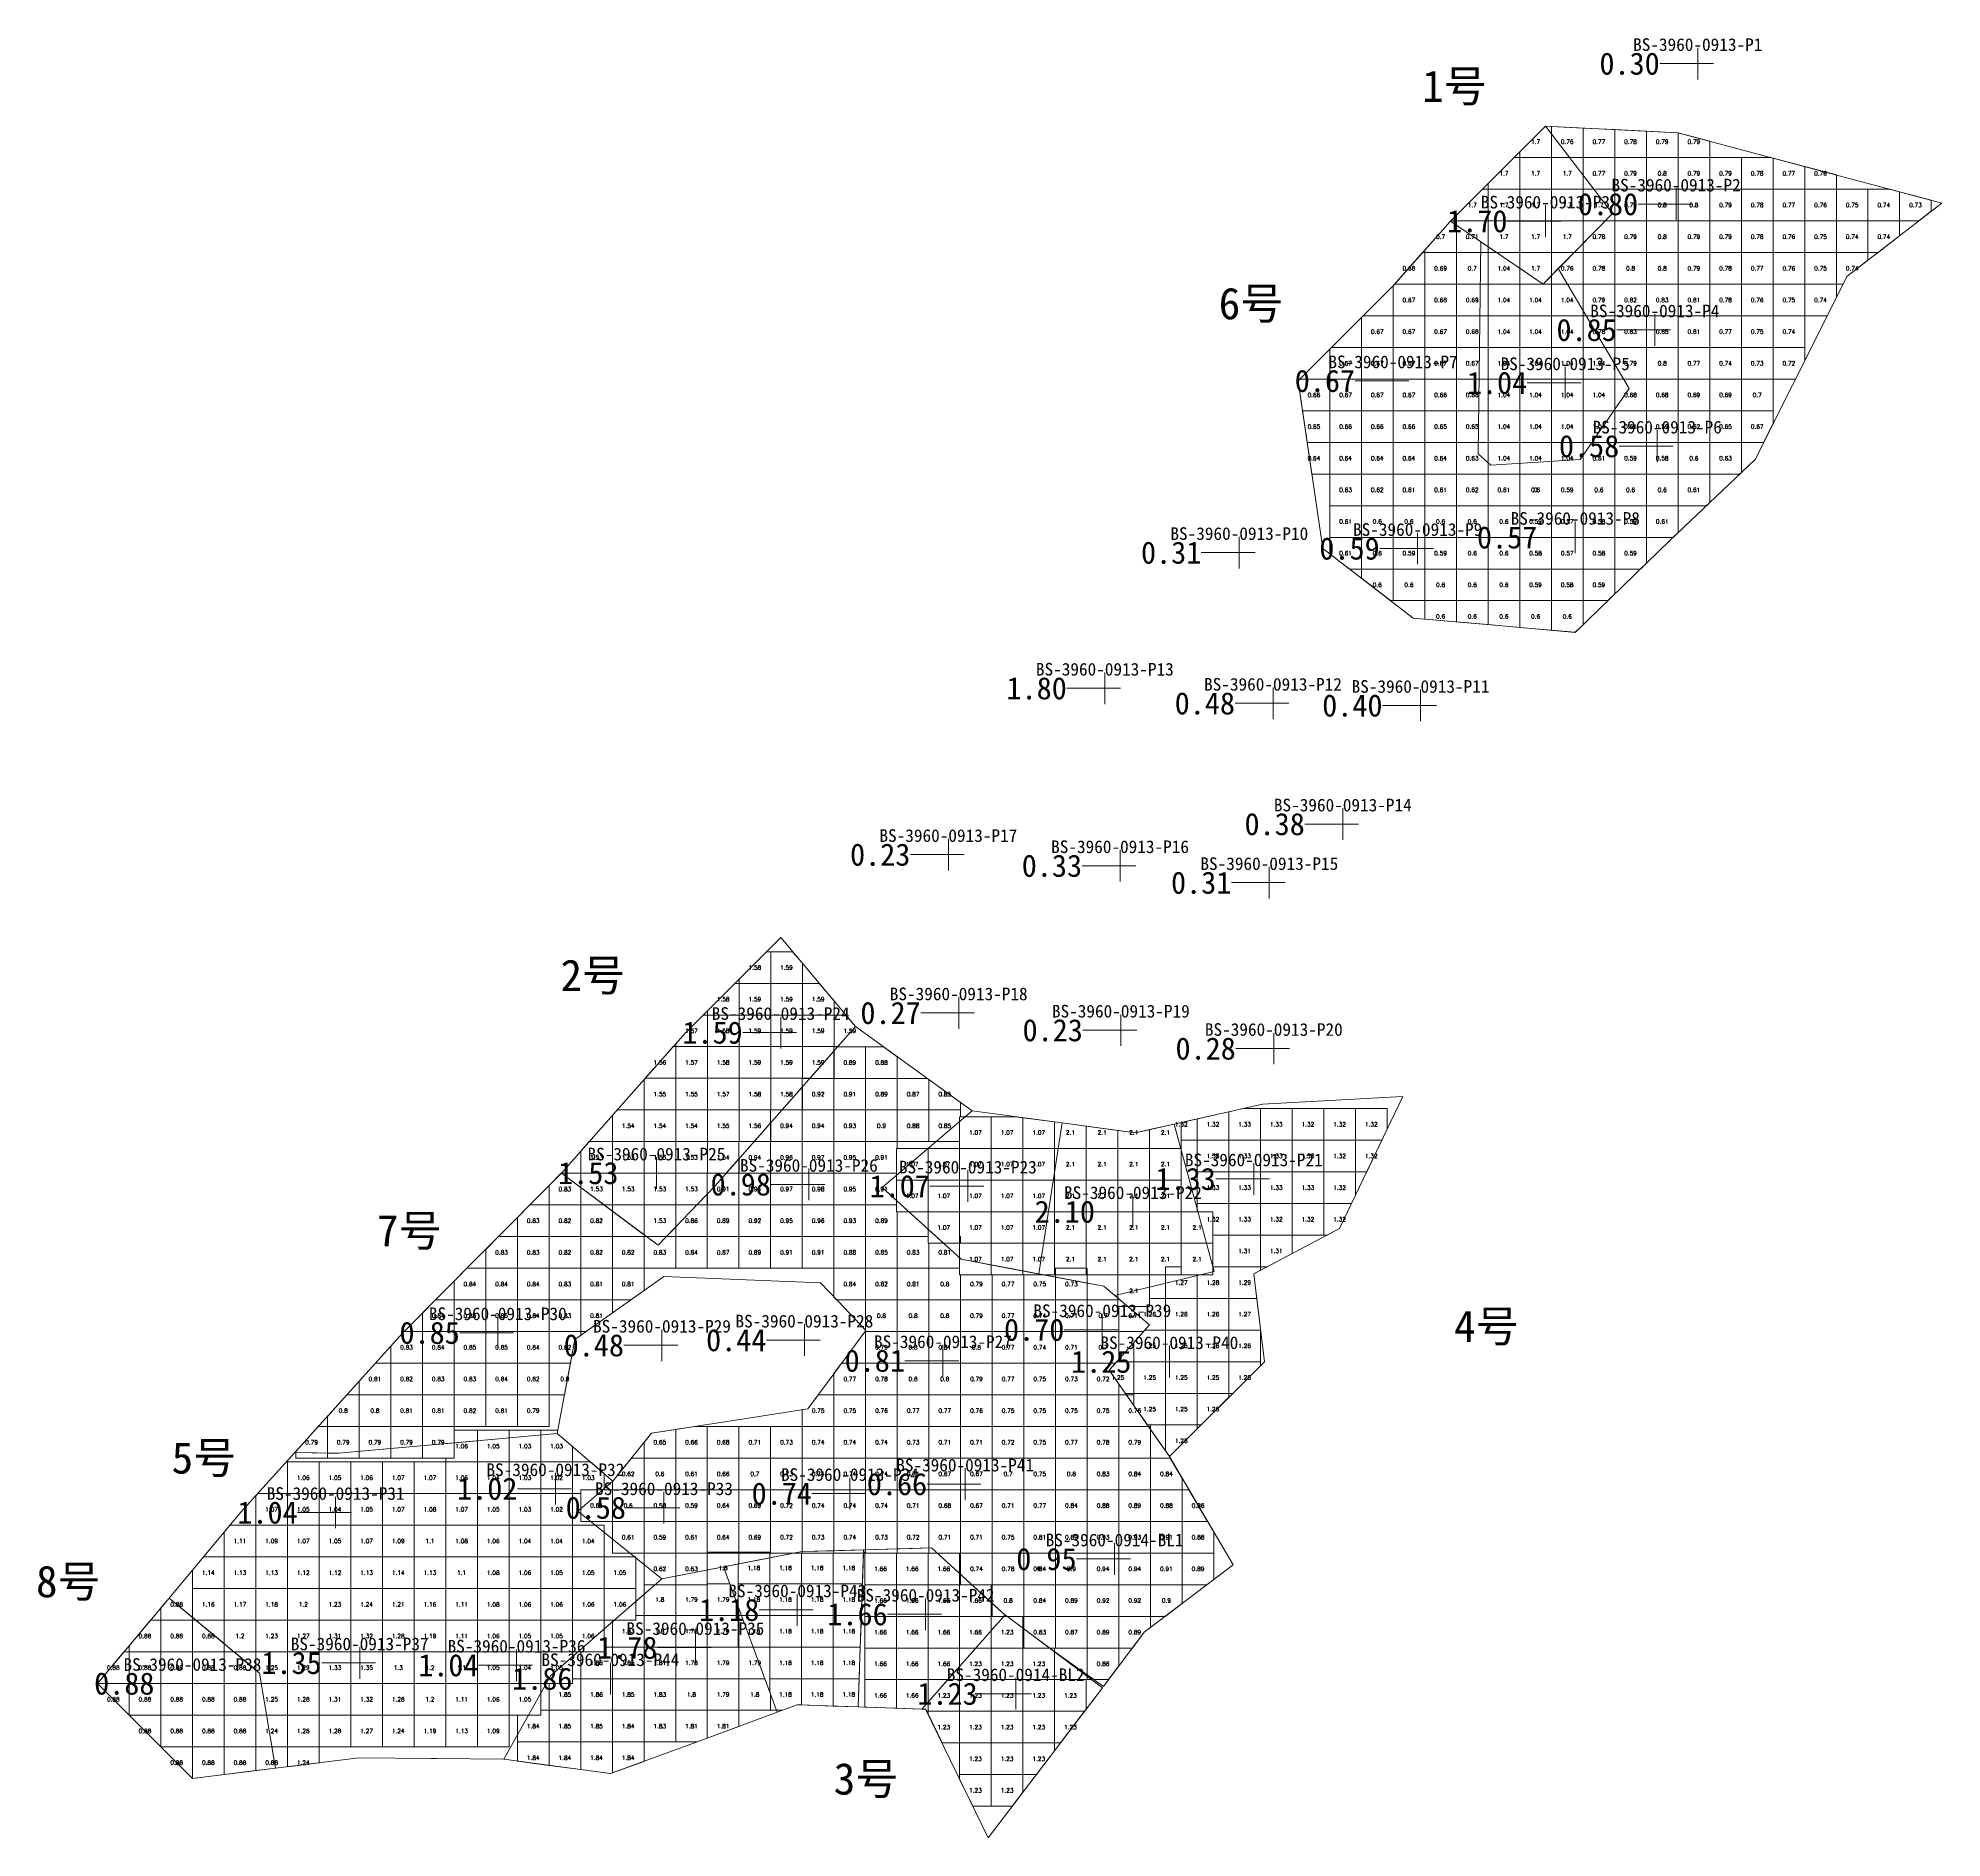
# Model space of a CAD drawing. Header units: inches. Extents: x 469960.7 to 470020.8, y 4349683.5 to 4349740.4.
import ezdxf
from ezdxf.enums import TextEntityAlignment as Align

# ---------------------------------------------------------------- set-up
doc = ezdxf.new("R2010")
doc.units = ezdxf.units.IN
doc.header["$MEASUREMENT"] = 0
for name, color, linetype, lineweight in [('0.500-1.000', 7, 'Continuous', 0), ('1.000-1.500', 7, 'Continuous', 0), ('1.500-3.000', 7, 'Continuous', 0), ('孔口文字', 7, 'Continuous', 0), ('点', 7, 'Continuous', 0), ('爆区方格网', 7, 'Continuous', 0), ('线条', 7, 'Continuous', 0), ('钻孔', 7, 'Continuous', 0)]:
    doc.layers.add(name, color=color, linetype=linetype, lineweight=lineweight)
doc.styles.add('3dmine_textStyle_1', font='txt.shx', dxfattribs={"height": 1, "bigfont": 'gbcbig.shx'})
doc.styles.add('3dmine_textStyle_2', font='宋体.ttf', dxfattribs={"height": 1})
doc.styles.add('3dmine_textStyle_3', font='simsunb.ttf', dxfattribs={"height": 1})

msp = doc.modelspace()

# ---------------------------------------------------------------- hatches: boundary and pattern name
at = {"layer": '钻孔', "linetype": 'Continuous', "lineweight": 0, "true_color": 0x808080, "extrusion": (0, 1, 0)}
for points in [[(-470014.122, 3949.843), (-470013.122, 3949.843), (-470013.122, 3960.843), (-470014.122, 3960.843)], [(-469999.643, 3949.935), (-469998.643, 3949.935), (-469998.643, 3960.935), (-469999.643, 3960.935)], [(-470000.707, 3949.882), (-469999.707, 3949.882), (-469999.707, 3960.882), (-470000.707, 3960.882)], [(-470005.366, 3949.808), (-470004.366, 3949.808), (-470004.366, 3960.808), (-470005.366, 3960.808)], [(-470002.912, 3949.966), (-470001.912, 3949.966), (-470001.912, 3960.966), (-470002.912, 3960.966)], [(-469990.453, 3950.342), (-469989.453, 3950.342), (-469989.453, 3961.342), (-469990.453, 3961.342)], [(-469995.876, 3950.059), (-469994.876, 3950.059), (-469994.876, 3961.059), (-469995.876, 3961.059)], [(-470000.591, 3949.818), (-469999.591, 3949.818), (-469999.591, 3960.818), (-470000.591, 3960.818)], [(-469990.78, 3950.289), (-469989.78, 3950.289), (-469989.78, 3961.289), (-469990.78, 3961.289)], [(-469995.901, 3950.029), (-469994.901, 3950.029), (-469994.901, 3961.029), (-469995.901, 3961.029)], [(-470000.732, 3949.868), (-469999.732, 3949.868), (-469999.732, 3960.868), (-470000.732, 3960.868)], [(-469981.408, 3950.091), (-469980.408, 3950.091), (-469980.408, 3961.091), (-469981.408, 3961.091)], [(-469985.906, 3950.034), (-469984.906, 3950.034), (-469984.906, 3961.034), (-469985.906, 3961.034)]]:
    msp.add_hatch(color=8, dxfattribs=at).paths.add_polyline_path(points, flags=0)
at = {"layer": '钻孔', "linetype": 'Continuous', "lineweight": 0, "true_color": 0xff0000, "extrusion": (0, 1, 0)}
for points in [[(-470009.312, 3949.978), (-470008.312, 3949.978), (-470008.312, 3960.978), (-470009.312, 3960.978)], [(-469995.395, 3950.105), (-469994.395, 3950.105), (-469994.395, 3961.105), (-469995.395, 3961.105)], [(-469985.157, 3950.368), (-469984.157, 3950.368), (-469984.157, 3961.368), (-469985.157, 3961.368)], [(-469981.233, 3950.062), (-469980.233, 3950.062), (-469980.233, 3961.062), (-469981.233, 3961.062)], [(-469996.283, 3950.077), (-469995.283, 3950.077), (-469995.283, 3961.077), (-469996.283, 3961.077)], [(-469989.736, 3950.216), (-469988.736, 3950.216), (-469988.736, 3961.216), (-469989.736, 3961.216)], [(-469982.464, 3950.101), (-469981.464, 3950.101), (-469981.464, 3961.101), (-469982.464, 3961.101)], [(-469979.778, 3950.251), (-469978.778, 3950.251), (-469978.778, 3961.251), (-469979.778, 3961.251)]]:
    msp.add_hatch(color=1, dxfattribs=at).paths.add_polyline_path(points, flags=0)
at = {"layer": '钻孔', "linetype": 'Continuous', "lineweight": 0, "true_color": 0x00ffff, "extrusion": (0, 1, 0)}
for points in [[(-470013.439, 3949.983), (-470012.439, 3949.983), (-470012.439, 3960.983), (-470013.439, 3960.983)], [(-470012.766, 3949.912), (-470011.766, 3949.912), (-470011.766, 3960.912), (-470012.766, 3960.912)], [(-470004.499, 3949.865), (-470003.499, 3949.865), (-470003.499, 3960.865), (-470004.499, 3960.865)], [(-470012.843, 3949.755), (-470011.843, 3949.755), (-470011.843, 3960.755), (-470012.843, 3960.755)], [(-470010.254, 3949.734), (-470009.254, 3949.734), (-470009.254, 3960.734), (-470010.254, 3960.734)], [(-470005.276, 3949.731), (-470004.276, 3949.731), (-470004.276, 3960.731), (-470005.276, 3960.731)], [(-469986.047, 3950.186), (-469985.047, 3950.186), (-469985.047, 3961.186), (-469986.047, 3961.186)], [(-469976.222, 3950.041), (-469975.222, 3950.041), (-469975.222, 3961.041), (-469976.222, 3961.041)], [(-469995.316, 3950.138), (-469994.316, 3950.138), (-469994.316, 3961.138), (-469995.316, 3961.138)], [(-469990.282, 3950.213), (-469989.282, 3950.213), (-469989.282, 3961.213), (-469990.282, 3961.213)], [(-469987.343, 3949.865), (-469986.343, 3949.865), (-469986.343, 3960.865), (-469987.343, 3960.865)], [(-469990.983, 3950.285), (-469989.983, 3950.285), (-469989.983, 3961.285), (-469990.983, 3961.285)], [(-469981.471, 3949.945), (-469980.471, 3949.945), (-469980.471, 3960.945), (-469981.471, 3960.945)], [(-469995.703, 3950.31), (-469994.703, 3950.31), (-469994.703, 3961.31), (-469995.703, 3961.31)], [(-469966.577, 3950.184), (-469965.577, 3950.184), (-469965.577, 3961.184), (-469966.577, 3961.184)]]:
    msp.add_hatch(color=4, dxfattribs=at).paths.add_polyline_path(points, flags=0)
at = {"layer": '钻孔', "linetype": 'Continuous', "lineweight": 0, "true_color": 0x0000ff, "extrusion": (0, 1, 0)}
for points in [[(-470009.936, 3949.944), (-470008.936, 3949.944), (-470008.936, 3960.944), (-470009.936, 3960.944)], [(-469991.069, 3950.301), (-469990.069, 3950.301), (-469990.069, 3961.301), (-469991.069, 3961.301)], [(-470000.1, 3949.98), (-469999.1, 3949.98), (-469999.1, 3960.98), (-470000.1, 3960.98)], [(-469997.434, 3950.237), (-469996.434, 3950.237), (-469996.434, 3961.237), (-469997.434, 3961.237)], [(-469978.041, 3950.004), (-469977.041, 3950.004), (-469977.041, 3961.004), (-469978.041, 3961.004)], [(-469971.1, 3950.048), (-469970.1, 3950.048), (-469970.1, 3961.048), (-469971.1, 3961.048)], [(-469985.682, 3950.192), (-469984.682, 3950.192), (-469984.682, 3961.192), (-469985.682, 3961.192)], [(-469971.859, 3949.862), (-469970.859, 3949.862), (-469970.859, 3960.862), (-469971.859, 3960.862)], [(-469976.813, 3949.98), (-469975.813, 3949.98), (-469975.813, 3960.98), (-469976.813, 3960.98)], [(-469992.579, 3950.369), (-469991.579, 3950.369), (-469991.579, 3961.369), (-469992.579, 3961.369)]]:
    msp.add_hatch(color=5, dxfattribs=at).paths.add_polyline_path(points, flags=0)

# ---------------------------------------------------------------- linework, layer by layer
at = {"layer": '0.500-1.000', "color": 4, "linetype": 'Continuous', "lineweight": 0, "true_color": 0x00ffff}
for points in [[(470012.494, 4349737.383), (470020.835, 4349735.16), (470017.834, 4349732.836), (470017.525, 4349732.221), (470016.111, 4349729.406), (470016.111, 4349729.406), (470014.931, 4349727.059), (470012.248, 4349724.513), (470012.247, 4349724.512), (470009.254, 4349721.596), (470006.95, 4349721.8), (470004.132, 4349722.049), (470001.276, 4349724.245), (470000.951, 4349726.463), (470000.951, 4349726.463), (470000.499, 4349729.542), (470003.499, 4349732.542), (470005.312, 4349734.589), (470006.267, 4349733.939), (470006.192, 4349727.232), (470006.592, 4349726.876), (470009.411, 4349727.059), (470010.952, 4349729.298), (470008.714, 4349733.088), (470009.241, 4349733.624), (470010.43, 4349734.835), (470008.312, 4349737.589), (470012.494, 4349737.383)], [(469990.208, 4349706.472), (469987.364, 4349704.051), (469988.883, 4349702.674), (469989.856, 4349701.791), (469991.325, 4349701.511), (469994.363, 4349700.933), (469995.802, 4349699.717), (469994.537, 4349698.285), (469996.105, 4349696.024), (469996.434, 4349695.55), (469998.444, 4349692.129), (469995.636, 4349690), (469994.355, 4349688.29), (469992.746, 4349689.435), (469991.166, 4349690.618), (469990.982, 4349690.787), (469988.925, 4349692.666), (469988.318, 4349692.649), (469984.826, 4349692.549), (469983.548, 4349692.302), (469980.399, 4349691.693), (469977.749, 4349693.828), (469978.857, 4349694.777), (469980.081, 4349696.294), (469983.208, 4349696.778), (469985.015, 4349697.058), (469985.688, 4349697.97), (469986.842, 4349699.533), (469985.968, 4349700.458), (469985.414, 4349701.045), (469980.463, 4349701.244), (469980.419, 4349701.213), (469977.656, 4349699.251), (469977.094, 4349696.278), (469975.369, 4349696.124), (469970.194, 4349695.659), (469969.502, 4349695.67), (469968.809, 4349695.681), (469972.222, 4349699.464), (469974.727, 4349701.987), (469977.233, 4349704.511), (469979.739, 4349702.637), (469980.287, 4349702.228), (469982.09, 4349704.108), (469983.577, 4349705.796), (469986.522, 4349709.139), (469990.208, 4349706.472)], [(469967.698, 4349688.714), (469968.203, 4349685.708), (469965.577, 4349685.382), (469962.577, 4349688.382), (469964.839, 4349691.084), (469967.698, 4349688.714)]]:
    msp.add_lwpolyline(points, dxfattribs=at)
at = {"layer": '1.000-1.500', "color": 4, "linetype": 'Continuous', "lineweight": 0, "true_color": 0x00ffff}
msp.add_lwpolyline([(470008.235, 4349732.601), (470008.714, 4349733.088), (470010.952, 4349729.298), (470009.411, 4349727.059), (470006.592, 4349726.876), (470006.192, 4349727.232), (470006.267, 4349733.939), (470008.235, 4349732.601)], dxfattribs=at)
at = {"layer": '1.000-1.500', "color": 5, "linetype": 'Continuous', "lineweight": 0, "true_color": 0x0000ff}
for points in [[(470001.809, 4349702.758), (469999.1, 4349701.327), (469999.164, 4349700.794), (469999.434, 4349698.55), (469996.434, 4349695.55), (469994.537, 4349698.285), (469995.802, 4349699.717), (469994.708, 4349700.641), (469997.845, 4349701.403), (469996.581, 4349706.06), (469999.377, 4349706.689), (470003.809, 4349706.932), (470001.809, 4349702.758)], [(469993.048, 4349706.093), (469992.309, 4349701.324), (469989.856, 4349701.791), (469987.364, 4349704.051), (469990.208, 4349706.472), (469993.048, 4349706.093)], [(469978.857, 4349694.777), (469977.749, 4349693.828), (469980.399, 4349691.693), (469979.651, 4349691.04), (469978.642, 4349690.158), (469976.886, 4349688.622), (469975.412, 4349685.988), (469973.293, 4349686.009), (469973.121, 4349686.011), (469970.829, 4349686.033), (469968.203, 4349685.708), (469967.698, 4349688.714), (469965.42, 4349690.602), (469964.839, 4349691.084), (469967.1, 4349693.786), (469968.809, 4349695.681), (469970.194, 4349695.659), (469973.377, 4349695.945), (469973.644, 4349695.969), (469977.094, 4349696.278), (469978.857, 4349694.777)]]:
    msp.add_lwpolyline(points, dxfattribs=at)
at = {"layer": '1.000-1.500', "color": 1, "linetype": 'Continuous', "lineweight": 0, "true_color": 0xff0000}
for points in [[(469986.608, 4349687.644), (469984.682, 4349687.709), (469984.051, 4349687.475), (469982.347, 4349692.07), (469984.826, 4349692.549), (469986.775, 4349692.605), (469986.608, 4349687.644)], [(469994.326, 4349688.251), (469990.711, 4349683.503), (469988.736, 4349687.572), (469988.62, 4349687.576), (469991.252, 4349690.554), (469994.326, 4349688.251)]]:
    msp.add_lwpolyline(points, dxfattribs=at)
at = {"layer": '1.500-3.000', "color": 1, "linetype": 'Continuous', "lineweight": 0, "true_color": 0xff0000}
for points in [[(470010.43, 4349734.835), (470008.235, 4349732.601), (470005.312, 4349734.589), (470008.312, 4349737.589), (470010.43, 4349734.835)], [(469984.157, 4349711.951), (469986.522, 4349709.139), (469983.577, 4349705.796), (469983.435, 4349705.635), (469982.09, 4349704.108), (469980.287, 4349702.228), (469977.233, 4349704.511), (469979.195, 4349706.731), (469980.511, 4349708.22), (469981.157, 4349708.951), (469984.157, 4349711.951), (469984.157, 4349711.951)], [(469991.166, 4349690.618), (469991.252, 4349690.554), (469988.62, 4349687.576), (469986.608, 4349687.644), (469986.775, 4349692.605), (469988.925, 4349692.666), (469991.166, 4349690.618)], [(469984.051, 4349687.475), (469981.464, 4349686.516), (469981.089, 4349686.378), (469978.778, 4349685.534), (469975.412, 4349685.988), (469976.886, 4349688.622), (469979.449, 4349690.863), (469980.399, 4349691.693), (469982.347, 4349692.07), (469984.051, 4349687.475)]]:
    msp.add_lwpolyline(points, dxfattribs=at)
at = {"layer": '1.500-3.000', "color": 5, "linetype": 'Continuous', "lineweight": 0, "true_color": 0x0000ff}
msp.add_lwpolyline([(469995.359, 4349705.785), (469996.581, 4349706.06), (469997.845, 4349701.403), (469994.708, 4349700.641), (469994.363, 4349700.933), (469992.309, 4349701.324), (469993.048, 4349706.093), (469995.359, 4349705.785)], dxfattribs=at)
at = {"layer": '点', "color": 138, "linetype": 'Continuous', "lineweight": 0, "true_color": 0x004c4c}
for points, elevation in [([(470013.122, 4349739.067), (470013.122, 4349740.067)], 3960.843), ([(470013.622, 4349739.567), (470012.622, 4349739.567)], 3960.843), ([(470012.439, 4349734.627), (470012.439, 4349735.627)], 3960.983), ([(470008.812, 4349734.589), (470007.812, 4349734.589)], 3960.978), ([(470008.312, 4349734.089), (470008.312, 4349735.089)], 3960.978), ([(470012.939, 4349735.127), (470011.939, 4349735.127)], 3960.983), ([(470011.766, 4349730.652), (470011.766, 4349731.652)], 3960.912), ([(470012.266, 4349731.152), (470011.266, 4349731.152)], 3960.912), ([(470003.499, 4349729.042), (470003.499, 4349730.042)], 3960.865), ([(470008.936, 4349728.981), (470008.936, 4349729.981)], 3960.944), ([(470003.999, 4349729.542), (470002.999, 4349729.542)], 3960.865), ([(470009.436, 4349729.481), (470008.436, 4349729.481)], 3960.944), ([(470011.843, 4349726.98), (470011.843, 4349727.98)], 3960.755), ([(470012.343, 4349727.48), (470011.343, 4349727.48)], 3960.755), ([(470009.254, 4349724.096), (470009.254, 4349725.096)], 3960.734), ([(469998.643, 4349723.616), (469998.643, 4349724.616)], 3960.935), ([(470004.276, 4349723.745), (470004.276, 4349724.745)], 3960.731), ([(470009.754, 4349724.596), (470008.754, 4349724.596)], 3960.734), ([(469999.143, 4349724.116), (469998.143, 4349724.116)], 3960.935), ([(470004.776, 4349724.245), (470003.776, 4349724.245)], 3960.731), ([(469994.395, 4349719.33), (469994.395, 4349720.33)], 3961.105), ([(469994.895, 4349719.83), (469993.895, 4349719.83)], 3961.105), ([(469999.707, 4349718.854), (469999.707, 4349719.854)], 3960.882), ([(470004.366, 4349718.786), (470004.366, 4349719.786)], 3960.808), ([(470000.207, 4349719.354), (469999.207, 4349719.354)], 3960.882), ([(470004.866, 4349719.286), (470003.866, 4349719.286)], 3960.808), ([(470001.912, 4349715.039), (470001.912, 4349716.039)], 3960.966), ([(470002.412, 4349715.539), (470001.412, 4349715.539)], 3960.966), ([(469989.453, 4349714.074), (469989.453, 4349715.074)], 3961.342), ([(469994.876, 4349713.722), (469994.876, 4349714.722)], 3961.059), ([(469989.953, 4349714.574), (469988.953, 4349714.574)], 3961.342), ([(469995.376, 4349714.222), (469994.376, 4349714.222)], 3961.059), ([(469999.591, 4349713.187), (469999.591, 4349714.187)], 3960.818), ([(470000.091, 4349713.687), (469999.091, 4349713.687)], 3960.818), ([(469989.78, 4349709.072), (469989.78, 4349710.072)], 3961.289), ([(469984.157, 4349708.451), (469984.157, 4349709.451)], 3961.368), ([(469990.28, 4349709.572), (469989.28, 4349709.572)], 3961.289), ([(469994.901, 4349708.526), (469994.901, 4349709.526)], 3961.029), ([(469984.657, 4349708.951), (469983.657, 4349708.951)], 3961.368), ([(469995.401, 4349709.026), (469994.401, 4349709.026)], 3961.029), ([(469999.732, 4349707.947), (469999.732, 4349708.947)], 3960.868), ([(470000.232, 4349708.447), (469999.232, 4349708.447)], 3960.868), ([(469980.733, 4349704.511), (469979.733, 4349704.511)], 3961.062), ([(469980.233, 4349704.011), (469980.233, 4349705.011)], 3961.062), ([(469985.047, 4349703.653), (469985.047, 4349704.653)], 3961.186), ([(469990.069, 4349703.599), (469990.069, 4349704.599)], 3961.301), ([(469999.1, 4349703.827), (469999.1, 4349704.827)], 3960.98), ([(469985.547, 4349704.153), (469984.547, 4349704.153)], 3961.186), ([(469990.569, 4349704.099), (469989.569, 4349704.099)], 3961.301), ([(469999.6, 4349704.327), (469998.6, 4349704.327)], 3960.98), ([(469995.783, 4349703.291), (469994.783, 4349703.291)], 3961.077), ([(469995.283, 4349702.791), (469995.283, 4349703.791)], 3961.077), ([(469975.222, 4349698.964), (469975.222, 4349699.964)], 3961.041), ([(469984.906, 4349698.732), (469984.906, 4349699.732)], 3961.034), ([(469994.316, 4349699.061), (469994.316, 4349700.061)], 3961.138), ([(469975.722, 4349699.464), (469974.722, 4349699.464)], 3961.041), ([(469980.908, 4349699.07), (469979.908, 4349699.07)], 3961.091), ([(469980.408, 4349698.57), (469980.408, 4349699.57)], 3961.091), ([(469985.406, 4349699.232), (469984.406, 4349699.232)], 3961.034), ([(469989.282, 4349698.082), (469989.282, 4349699.082)], 3961.213), ([(469994.816, 4349699.561), (469993.816, 4349699.561)], 3961.138), ([(469989.782, 4349698.582), (469988.782, 4349698.582)], 3961.213), ([(469996.934, 4349698.55), (469995.934, 4349698.55)], 3961.237), ([(469996.434, 4349698.05), (469996.434, 4349699.05)], 3961.237), ([(469977.041, 4349694.038), (469977.041, 4349695.038)], 3961.004), ([(469986.343, 4349693.884), (469986.343, 4349694.884)], 3960.865), ([(469989.983, 4349694.184), (469989.983, 4349695.184)], 3961.285), ([(469970.1, 4349693.286), (469970.1, 4349694.286)], 3961.048), ([(469977.541, 4349694.538), (469976.541, 4349694.538)], 3961.004), ([(469980.471, 4349693.437), (469980.471, 4349694.437)], 3960.945), ([(469986.843, 4349694.384), (469985.843, 4349694.384)], 3960.865), ([(469990.483, 4349694.684), (469989.483, 4349694.684)], 3961.285), ([(469970.6, 4349693.786), (469969.6, 4349693.786)], 3961.048), ([(469980.971, 4349693.937), (469979.971, 4349693.937)], 3960.945), ([(469994.703, 4349691.817), (469994.703, 4349692.817)], 3961.31), ([(469995.203, 4349692.317), (469994.203, 4349692.317)], 3961.31), ([(469985.182, 4349690.709), (469984.182, 4349690.709)], 3961.192), ([(469984.682, 4349690.209), (469984.682, 4349691.209)], 3961.192), ([(469988.736, 4349690.072), (469988.736, 4349691.072)], 3961.216), ([(469989.236, 4349690.572), (469988.236, 4349690.572)], 3961.216), ([(469970.859, 4349688.533), (469970.859, 4349689.533)], 3960.862), ([(469975.813, 4349688.461), (469975.813, 4349689.461)], 3960.98), ([(469981.964, 4349689.516), (469980.964, 4349689.516)], 3961.101), ([(469981.464, 4349689.016), (469981.464, 4349690.016)], 3961.101), ([(469965.577, 4349687.882), (469965.577, 4349688.882)], 3961.184), ([(469971.359, 4349689.033), (469970.359, 4349689.033)], 3960.862), ([(469976.313, 4349688.961), (469975.313, 4349688.961)], 3960.98), ([(469978.778, 4349688.034), (469978.778, 4349689.034)], 3961.251), ([(469966.077, 4349688.382), (469965.077, 4349688.382)], 3961.184), ([(469979.278, 4349688.534), (469978.278, 4349688.534)], 3961.251), ([(469991.579, 4349687.56), (469991.579, 4349688.56)], 3961.369), ([(469992.079, 4349688.06), (469991.079, 4349688.06)], 3961.369)]:
    msp.add_lwpolyline(points, dxfattribs=dict(at, elevation=elevation))
at = {"layer": '爆区方格网', "color": 1, "linetype": 'Continuous', "lineweight": 0, "true_color": 0xff0000}
for points, elevation in [([(470008.5, 4349737.58), (470008.5, 4349736.597), (470007.5, 4349736.597), (470007.5, 4349736.777), (470008.312, 4349737.589), (470008.5, 4349737.58)], 3960.978), ([(470007.5, 4349735.597), (470006.5, 4349735.597), (470006.5, 4349735.777), (470007.32, 4349736.597), (470007.5, 4349736.597), (470007.5, 4349735.597)], 3960.978), ([(470008.5, 4349735.597), (470007.5, 4349735.597), (470007.5, 4349736.597), (470008.5, 4349736.597), (470008.5, 4349735.597)], 3960.978), ([(470009.5, 4349735.597), (470008.5, 4349735.597), (470008.5, 4349736.597), (470009.5, 4349736.597), (470009.5, 4349735.597)], 3960.978), ([(470006.5, 4349734.597), (470005.5, 4349734.597), (470005.5, 4349734.777), (470006.32, 4349735.597), (470006.5, 4349735.597), (470006.5, 4349734.597)], 3960.978), ([(470007.5, 4349734.597), (470006.5, 4349734.597), (470006.5, 4349735.597), (470007.5, 4349735.597), (470007.5, 4349734.597)], 3960.978), ([(470008.5, 4349734.597), (470007.5, 4349734.597), (470007.5, 4349735.597), (470008.5, 4349735.597), (470008.5, 4349734.597)], 3960.978), ([(470009.5, 4349734.597), (470008.5, 4349734.597), (470008.5, 4349735.597), (470009.5, 4349735.597), (470009.5, 4349734.597)], 3960.978), ([(470010.5, 4349734.597), (470009.5, 4349734.597), (470009.5, 4349735.597), (470010.5, 4349735.597), (470010.5, 4349734.597)], 3960.978), ([(470007.5, 4349733.597), (470006.771, 4349733.597), (470006.5, 4349733.781), (470006.5, 4349734.597), (470007.5, 4349734.597), (470007.5, 4349733.597)], 3960.978), ([(470008.5, 4349733.597), (470007.5, 4349733.597), (470007.5, 4349734.597), (470008.5, 4349734.597), (470008.5, 4349733.597)], 3960.978), ([(470009.5, 4349733.597), (470008.5, 4349733.597), (470008.5, 4349734.597), (470009.5, 4349734.597), (470009.5, 4349733.597)], 3960.978), ([(470008.5, 4349732.87), (470008.235, 4349732.601), (470007.5, 4349733.101), (470007.5, 4349733.597), (470008.5, 4349733.597), (470008.5, 4349732.87)], 3960.978), ([(469983.841, 4349710.505), (469982.841, 4349710.505), (469982.841, 4349710.635), (469983.711, 4349711.505), (469983.841, 4349711.505), (469983.841, 4349710.505)], 3961.062), ([(469984.841, 4349711.138), (469984.841, 4349710.505), (469983.841, 4349710.505), (469983.841, 4349711.505), (469984.532, 4349711.505), (469984.841, 4349711.138)], 3961.062), ([(469982.841, 4349709.505), (469981.841, 4349709.505), (469981.841, 4349709.635), (469982.711, 4349710.505), (469982.841, 4349710.505), (469982.841, 4349709.505)], 3961.062), ([(469983.841, 4349709.505), (469982.841, 4349709.505), (469982.841, 4349710.505), (469983.841, 4349710.505), (469983.841, 4349709.505)], 3961.062), ([(469984.841, 4349709.505), (469983.841, 4349709.505), (469983.841, 4349710.505), (469984.841, 4349710.505), (469984.841, 4349709.505)], 3961.062), ([(469985.841, 4349709.949), (469985.841, 4349709.505), (469984.841, 4349709.505), (469984.841, 4349710.505), (469985.373, 4349710.505), (469985.841, 4349709.949)], 3961.062), ([(469981.841, 4349708.505), (469980.841, 4349708.505), (469980.841, 4349708.593), (469981.157, 4349708.951), (469981.711, 4349709.505), (469981.841, 4349709.505), (469981.841, 4349708.505)], 3961.062), ([(469982.841, 4349708.505), (469981.841, 4349708.505), (469981.841, 4349709.505), (469982.841, 4349709.505), (469982.841, 4349708.505)], 3961.062), ([(469983.841, 4349708.505), (469982.841, 4349708.505), (469982.841, 4349709.505), (469983.841, 4349709.505), (469983.841, 4349708.505)], 3961.062), ([(469984.841, 4349708.505), (469983.841, 4349708.505), (469983.841, 4349709.505), (469984.841, 4349709.505), (469984.841, 4349708.505)], 3961.062), ([(469985.841, 4349708.505), (469984.841, 4349708.505), (469984.841, 4349709.505), (469985.841, 4349709.505), (469985.841, 4349708.505)], 3961.062), ([(469986.522, 4349709.139), (469985.964, 4349708.505), (469985.841, 4349708.505), (469985.841, 4349709.505), (469986.214, 4349709.505), (469986.522, 4349709.139)], 3961.062), ([(469980.841, 4349707.505), (469979.879, 4349707.505), (469980.511, 4349708.22), (469980.763, 4349708.505), (469980.841, 4349708.505), (469980.841, 4349707.505)], 3961.062), ([(469981.841, 4349707.505), (469980.841, 4349707.505), (469980.841, 4349708.505), (469981.841, 4349708.505), (469981.841, 4349707.505)], 3961.062), ([(469982.841, 4349707.505), (469981.841, 4349707.505), (469981.841, 4349708.505), (469982.841, 4349708.505), (469982.841, 4349707.505)], 3961.062), ([(469983.841, 4349707.505), (469982.841, 4349707.505), (469982.841, 4349708.505), (469983.841, 4349708.505), (469983.841, 4349707.505)], 3961.062), ([(469984.841, 4349707.505), (469983.841, 4349707.505), (469983.841, 4349708.505), (469984.841, 4349708.505), (469984.841, 4349707.505)], 3961.062), ([(469985.841, 4349708.504), (469985.84, 4349708.504), (469985.84, 4349708.364), (469985.841, 4349708.365), (469985.841, 4349707.505), (469985.84, 4349707.505), (469985.84, 4349708.364), (469985.083, 4349707.505), (469984.841, 4349707.505), (469984.841, 4349708.505), (469985.841, 4349708.505), (469985.841, 4349708.504)], 3961.062), ([(469980.841, 4349706.505), (469979.841, 4349706.505), (469979.841, 4349707.462), (469979.879, 4349707.505), (469980.841, 4349707.505), (469980.841, 4349706.505)], 3961.062), ([(469981.841, 4349706.505), (469980.841, 4349706.505), (469980.841, 4349707.505), (469981.841, 4349707.505), (469981.841, 4349706.505)], 3961.062), ([(469982.841, 4349706.505), (469981.841, 4349706.505), (469981.841, 4349707.505), (469982.841, 4349707.505), (469982.841, 4349706.505)], 3961.062), ([(469983.841, 4349706.505), (469982.841, 4349706.505), (469982.841, 4349707.505), (469983.841, 4349707.505), (469983.841, 4349706.505)], 3961.062), ([(469984.841, 4349707.504), (469984.84, 4349707.504), (469984.84, 4349707.229), (469984.841, 4349707.23), (469984.841, 4349706.505), (469984.84, 4349706.505), (469984.84, 4349707.229), (469984.202, 4349706.505), (469983.841, 4349706.505), (469983.841, 4349707.505), (469984.841, 4349707.505), (469984.841, 4349707.504)], 3961.062), ([(469979.841, 4349705.505), (469978.841, 4349705.505), (469978.841, 4349706.33), (469978.995, 4349706.505), (469979.841, 4349706.505), (469979.841, 4349705.505)], 3961.062), ([(469980.841, 4349705.505), (469979.841, 4349705.505), (469979.841, 4349706.505), (469980.841, 4349706.505), (469980.841, 4349705.505)], 3961.062), ([(469981.841, 4349705.505), (469980.841, 4349705.505), (469980.841, 4349706.505), (469981.841, 4349706.505), (469981.841, 4349705.505)], 3961.062), ([(469982.841, 4349705.505), (469981.841, 4349705.505), (469981.841, 4349706.505), (469982.841, 4349706.505), (469982.841, 4349705.505)], 3961.062), ([(469983.841, 4349706.504), (469983.84, 4349706.504), (469983.84, 4349706.094), (469983.841, 4349706.095), (469983.841, 4349705.505), (469983.84, 4349705.505), (469983.84, 4349706.094), (469983.577, 4349705.796), (469983.435, 4349705.635), (469983.32, 4349705.505), (469982.841, 4349705.505), (469982.841, 4349706.505), (469983.841, 4349706.505), (469983.841, 4349706.504)], 3961.062), ([(469978.841, 4349704.505), (469977.841, 4349704.505), (469977.841, 4349705.198), (469978.112, 4349705.505), (469978.841, 4349705.505), (469978.841, 4349704.505)], 3961.062), ([(469979.841, 4349704.505), (469978.841, 4349704.505), (469978.841, 4349705.505), (469979.841, 4349705.505), (469979.841, 4349704.505)], 3961.062), ([(469980.841, 4349704.505), (469979.841, 4349704.505), (469979.841, 4349705.505), (469980.841, 4349705.505), (469980.841, 4349704.505)], 3961.062), ([(469981.841, 4349704.505), (469980.841, 4349704.505), (469980.841, 4349705.505), (469981.841, 4349705.505), (469981.841, 4349704.505)], 3961.062), ([(469982.841, 4349705.504), (469982.84, 4349705.504), (469982.84, 4349704.959), (469982.841, 4349704.96), (469982.841, 4349704.505), (469982.84, 4349704.505), (469982.84, 4349704.959), (469982.439, 4349704.505), (469981.841, 4349704.505), (469981.841, 4349705.505), (469982.841, 4349705.505), (469982.841, 4349705.504)], 3961.062), ([(469978.841, 4349703.505), (469978.578, 4349703.505), (469977.841, 4349704.056), (469977.841, 4349704.505), (469978.841, 4349704.505), (469978.841, 4349703.505)], 3961.062), ([(469979.841, 4349703.505), (469978.841, 4349703.505), (469978.841, 4349704.505), (469979.841, 4349704.505), (469979.841, 4349703.505)], 3961.062), ([(469980.841, 4349703.505), (469979.841, 4349703.505), (469979.841, 4349704.505), (469980.841, 4349704.505), (469980.841, 4349703.505)], 3961.062), ([(469981.841, 4349704.504), (469981.84, 4349704.504), (469981.84, 4349703.847), (469981.841, 4349703.848), (469981.841, 4349703.505), (469981.84, 4349703.505), (469981.84, 4349703.847), (469981.511, 4349703.505), (469980.841, 4349703.505), (469980.841, 4349704.505), (469981.841, 4349704.505), (469981.841, 4349704.504)], 3961.062), ([(469980.841, 4349703.504), (469980.84, 4349703.504), (469980.84, 4349702.804), (469980.841, 4349702.805), (469980.841, 4349702.505), (469980.84, 4349702.505), (469980.84, 4349702.804), (469980.553, 4349702.505), (469979.916, 4349702.505), (469979.841, 4349702.561), (469979.841, 4349703.505), (469980.841, 4349703.505), (469980.841, 4349703.504)], 3961.062), ([(469982.84, 4349692.165), (469982.347, 4349692.07), (469982.347, 4349692.07), (469982.546, 4349691.535), (469981.84, 4349691.535), (469981.84, 4349692.535), (469982.84, 4349692.535), (469982.84, 4349692.165)], 3961.251), ([(469983.81, 4349691.535), (469982.81, 4349691.535), (469982.81, 4349692.159), (469982.84, 4349692.165), (469982.84, 4349692.165), (469982.84, 4349692.535), (469983.81, 4349692.535), (469983.81, 4349691.535)], 3961.192), ([(469983.84, 4349692.504), (469984.81, 4349692.504), (469984.81, 4349691.535), (469983.81, 4349691.535), (469983.81, 4349692.535), (469983.84, 4349692.535), (469983.84, 4349692.504)], 3961.192), ([(469985.81, 4349691.535), (469984.81, 4349691.535), (469984.81, 4349692.504), (469985.81, 4349692.504), (469985.81, 4349691.535)], 3961.192), ([(469986.739, 4349691.535), (469985.81, 4349691.535), (469985.81, 4349692.504), (469986.772, 4349692.504), (469986.739, 4349691.535)], 3961.192), ([(469987.81, 4349691.504), (469986.81, 4349691.504), (469986.81, 4349692.504), (469987.81, 4349692.504), (469987.81, 4349691.504)], 3961.216), ([(469988.81, 4349691.504), (469987.81, 4349691.504), (469987.81, 4349692.504), (469988.81, 4349692.504), (469988.81, 4349691.504)], 3961.216), ([(469989.81, 4349691.504), (469988.81, 4349691.504), (469988.81, 4349692.504), (469989.81, 4349692.504), (469989.81, 4349691.504)], 3961.216), ([(469980.84, 4349690.535), (469979.84, 4349690.535), (469979.84, 4349691.504), (469980.84, 4349691.504), (469980.84, 4349690.535)], 3961.251), ([(469981.84, 4349690.535), (469980.84, 4349690.535), (469980.84, 4349691.504), (469981.84, 4349691.504), (469981.84, 4349690.535)], 3961.251), ([(469982.84, 4349690.742), (469982.84, 4349690.535), (469981.84, 4349690.535), (469981.84, 4349691.504), (469981.84, 4349691.535), (469982.546, 4349691.535), (469982.84, 4349690.742)], 3961.251), ([(469983.81, 4349690.535), (469982.84, 4349690.535), (469982.84, 4349690.742), (469982.84, 4349690.742), (469982.81, 4349690.822), (469982.81, 4349691.535), (469983.81, 4349691.535), (469983.81, 4349690.535)], 3961.192), ([(469984.81, 4349690.535), (469983.81, 4349690.535), (469983.81, 4349691.535), (469984.81, 4349691.535), (469984.81, 4349690.535)], 3961.192), ([(469985.81, 4349690.535), (469984.81, 4349690.535), (469984.81, 4349691.535), (469985.81, 4349691.535), (469985.81, 4349690.535)], 3961.192), ([(469986.705, 4349690.535), (469985.81, 4349690.535), (469985.81, 4349691.535), (469986.739, 4349691.535), (469986.705, 4349690.535)], 3961.192), ([(469987.81, 4349690.504), (469986.81, 4349690.504), (469986.81, 4349691.504), (469987.81, 4349691.504), (469987.81, 4349690.504)], 3961.216), ([(469988.81, 4349690.504), (469987.81, 4349690.504), (469987.81, 4349691.504), (469988.81, 4349691.504), (469988.81, 4349690.504)], 3961.216), ([(469989.81, 4349690.504), (469988.81, 4349690.504), (469988.81, 4349691.504), (469989.81, 4349691.504), (469989.81, 4349690.504)], 3961.216), ([(469990.81, 4349690.504), (469989.81, 4349690.504), (469989.81, 4349691.504), (469990.81, 4349691.504), (469990.81, 4349690.504)], 3961.216), ([(469979.84, 4349689.535), (469978.84, 4349689.535), (469978.84, 4349690.383), (469979.578, 4349690.383), (469979.578, 4349690.535), (469979.84, 4349690.535), (469979.84, 4349689.535)], 3961.251), ([(469980.84, 4349689.535), (469979.84, 4349689.535), (469979.84, 4349690.535), (469980.84, 4349690.535), (469980.84, 4349689.535)], 3961.251), ([(469981.84, 4349689.535), (469980.84, 4349689.535), (469980.84, 4349690.535), (469981.84, 4349690.535), (469981.84, 4349689.535)], 3961.251), ([(469982.84, 4349689.535), (469981.84, 4349689.535), (469981.84, 4349690.535), (469982.84, 4349690.535), (469982.84, 4349689.535)], 3961.251), ([(469983.81, 4349689.535), (469982.81, 4349689.535), (469982.81, 4349690.535), (469983.81, 4349690.535), (469983.81, 4349689.535)], 3961.192), ([(469984.81, 4349689.535), (469983.81, 4349689.535), (469983.81, 4349690.535), (469984.81, 4349690.535), (469984.81, 4349689.535)], 3961.192), ([(469985.81, 4349689.535), (469984.81, 4349689.535), (469984.81, 4349690.535), (469985.81, 4349690.535), (469985.81, 4349689.535)], 3961.192), ([(469986.672, 4349689.535), (469985.81, 4349689.535), (469985.81, 4349690.535), (469986.705, 4349690.535), (469986.672, 4349689.535)], 3961.192), ([(469987.81, 4349689.504), (469986.81, 4349689.504), (469986.81, 4349690.504), (469987.81, 4349690.504), (469987.81, 4349689.504)], 3961.216), ([(469988.81, 4349689.504), (469987.81, 4349689.504), (469987.81, 4349690.504), (469988.81, 4349690.504), (469988.81, 4349689.504)], 3961.216), ([(469989.81, 4349689.504), (469988.81, 4349689.504), (469988.81, 4349690.504), (469989.81, 4349690.504), (469989.81, 4349689.504)], 3961.216), ([(469990.81, 4349690.054), (469990.81, 4349690.054), (469990.81, 4349689.504), (469989.81, 4349689.504), (469989.81, 4349690.504), (469990.81, 4349690.504), (469990.81, 4349690.054)], 3961.216), ([(469991.81, 4349689.504), (469990.81, 4349689.504), (469990.81, 4349690.054), (469991.207, 4349690.504), (469991.81, 4349690.504), (469991.81, 4349689.504)], 3961.369), ([(469978.84, 4349688.535), (469977.84, 4349688.535), (469977.84, 4349689.383), (469978.578, 4349689.383), (469978.578, 4349689.535), (469978.84, 4349689.535), (469978.84, 4349688.535)], 3961.251), ([(469979.84, 4349688.535), (469978.84, 4349688.535), (469978.84, 4349689.535), (469979.84, 4349689.535), (469979.84, 4349688.535)], 3961.251), ([(469980.84, 4349688.535), (469979.84, 4349688.535), (469979.84, 4349689.535), (469980.84, 4349689.535), (469980.84, 4349688.535)], 3961.251), ([(469981.84, 4349688.535), (469980.84, 4349688.535), (469980.84, 4349689.535), (469981.84, 4349689.535), (469981.84, 4349688.535)], 3961.251), ([(469982.84, 4349688.535), (469981.84, 4349688.535), (469981.84, 4349689.535), (469982.84, 4349689.535), (469982.84, 4349688.535)], 3961.251), ([(469983.658, 4349688.535), (469982.84, 4349688.535), (469982.84, 4349689.535), (469983.287, 4349689.535), (469983.658, 4349688.535)], 3961.251), ([(469984.81, 4349688.535), (469983.81, 4349688.535), (469983.81, 4349689.535), (469984.81, 4349689.535), (469984.81, 4349688.535)], 3961.192), ([(469985.81, 4349688.535), (469984.81, 4349688.535), (469984.81, 4349689.535), (469985.81, 4349689.535), (469985.81, 4349688.535)], 3961.192), ([(469986.638, 4349688.535), (469985.81, 4349688.535), (469985.81, 4349689.535), (469986.672, 4349689.535), (469986.638, 4349688.535)], 3961.192), ([(469987.81, 4349688.504), (469986.81, 4349688.504), (469986.81, 4349689.504), (469987.81, 4349689.504), (469987.81, 4349688.504)], 3961.216), ([(469988.81, 4349688.504), (469987.81, 4349688.504), (469987.81, 4349689.504), (469988.81, 4349689.504), (469988.81, 4349688.504)], 3961.216), ([(469989.81, 4349688.923), (469989.81, 4349688.923), (469989.81, 4349688.504), (469988.81, 4349688.504), (469988.81, 4349689.504), (469989.81, 4349689.504), (469989.81, 4349688.923)], 3961.216), ([(469990.81, 4349688.504), (469989.81, 4349688.504), (469989.81, 4349688.923), (469990.324, 4349689.504), (469990.81, 4349689.504), (469990.81, 4349688.504)], 3961.369), ([(469991.81, 4349688.504), (469990.81, 4349688.504), (469990.81, 4349689.504), (469991.81, 4349689.504), (469991.81, 4349688.504)], 3961.369), ([(469992.81, 4349689.389), (469992.746, 4349689.435), (469992.746, 4349689.435), (469992.81, 4349689.387), (469992.81, 4349688.504), (469991.81, 4349688.504), (469991.81, 4349689.504), (469992.81, 4349689.504), (469992.81, 4349689.389)], 3961.369), ([(469977.84, 4349687.535), (469976.84, 4349687.535), (469976.84, 4349688.383), (469977.578, 4349688.383), (469977.578, 4349688.535), (469977.84, 4349688.535), (469977.84, 4349687.535)], 3961.251), ([(469978.84, 4349687.535), (469977.84, 4349687.535), (469977.84, 4349688.535), (469978.84, 4349688.535), (469978.84, 4349687.535)], 3961.251), ([(469979.84, 4349687.535), (469978.84, 4349687.535), (469978.84, 4349688.535), (469979.84, 4349688.535), (469979.84, 4349687.535)], 3961.251), ([(469980.84, 4349687.535), (469979.84, 4349687.535), (469979.84, 4349688.535), (469980.84, 4349688.535), (469980.84, 4349687.535)], 3961.251), ([(469981.84, 4349687.535), (469980.84, 4349687.535), (469980.84, 4349688.535), (469981.84, 4349688.535), (469981.84, 4349687.535)], 3961.251), ([(469982.84, 4349687.535), (469981.84, 4349687.535), (469981.84, 4349688.535), (469982.84, 4349688.535), (469982.84, 4349687.535)], 3961.251), ([(469983.84, 4349688.045), (469983.84, 4349687.535), (469982.84, 4349687.535), (469982.84, 4349688.535), (469983.658, 4349688.535), (469983.84, 4349688.045)], 3961.251), ([(469984.81, 4349687.705), (469984.682, 4349687.709), (469984.213, 4349687.535), (469983.84, 4349687.535), (469983.84, 4349688.045), (469983.84, 4349688.045), (469983.81, 4349688.125), (469983.81, 4349688.535), (469984.81, 4349688.535), (469984.81, 4349687.705)], 3961.192), ([(469985.81, 4349687.671), (469984.81, 4349687.705), (469984.81, 4349688.535), (469985.81, 4349688.535), (469985.81, 4349687.671)], 3961.192), ([(469986.608, 4349687.644), (469985.81, 4349687.671), (469985.81, 4349688.535), (469986.638, 4349688.535), (469986.608, 4349687.644)], 3961.192), ([(469987.81, 4349687.603), (469986.81, 4349687.637), (469986.81, 4349688.504), (469987.81, 4349688.504), (469987.81, 4349687.603)], 3961.216), ([(469988.81, 4349687.791), (469988.81, 4349687.791), (469988.81, 4349687.504), (469988.769, 4349687.504), (469988.736, 4349687.572), (469988.62, 4349687.576), (469987.81, 4349687.603), (469987.81, 4349688.504), (469988.81, 4349688.504), (469988.81, 4349687.791)], 3961.216), ([(469989.81, 4349687.504), (469988.81, 4349687.504), (469988.81, 4349687.791), (469989.44, 4349688.504), (469989.81, 4349688.504), (469989.81, 4349687.504)], 3961.369), ([(469990.81, 4349687.504), (469989.81, 4349687.504), (469989.81, 4349688.504), (469990.81, 4349688.504), (469990.81, 4349687.504)], 3961.369), ([(469991.81, 4349687.504), (469990.81, 4349687.504), (469990.81, 4349688.504), (469991.81, 4349688.504), (469991.81, 4349687.504)], 3961.369), ([(469992.81, 4349687.504), (469991.81, 4349687.504), (469991.81, 4349688.504), (469992.81, 4349688.504), (469992.81, 4349687.504)], 3961.369), ([(469993.81, 4349687.573), (469993.757, 4349687.504), (469992.81, 4349687.504), (469992.81, 4349688.504), (469993.81, 4349688.504), (469993.81, 4349687.573)], 3961.369), ([(469976.84, 4349686.535), (469975.84, 4349686.535), (469975.84, 4349687.383), (469976.578, 4349687.383), (469976.578, 4349687.535), (469976.84, 4349687.535), (469976.84, 4349686.535)], 3961.251), ([(469977.84, 4349686.535), (469976.84, 4349686.535), (469976.84, 4349687.535), (469977.84, 4349687.535), (469977.84, 4349686.535)], 3961.251), ([(469978.84, 4349686.535), (469977.84, 4349686.535), (469977.84, 4349687.535), (469978.84, 4349687.535), (469978.84, 4349686.535)], 3961.251), ([(469979.84, 4349686.535), (469978.84, 4349686.535), (469978.84, 4349687.535), (469979.84, 4349687.535), (469979.84, 4349686.535)], 3961.251), ([(469980.84, 4349686.535), (469979.84, 4349686.535), (469979.84, 4349687.535), (469980.84, 4349687.535), (469980.84, 4349686.535)], 3961.251), ([(469981.84, 4349686.655), (469981.517, 4349686.535), (469980.84, 4349686.535), (469980.84, 4349687.535), (469981.84, 4349687.535), (469981.84, 4349686.655)], 3961.251), ([(469982.84, 4349687.026), (469981.84, 4349686.655), (469981.84, 4349687.535), (469982.84, 4349687.535), (469982.84, 4349687.026)], 3961.251), ([(469989.81, 4349686.504), (469989.255, 4349686.504), (469988.81, 4349687.42), (469988.81, 4349687.504), (469989.81, 4349687.504), (469989.81, 4349686.504)], 3961.369), ([(469990.81, 4349686.504), (469989.81, 4349686.504), (469989.81, 4349687.504), (469990.81, 4349687.504), (469990.81, 4349686.504)], 3961.369), ([(469991.81, 4349686.504), (469990.81, 4349686.504), (469990.81, 4349687.504), (469991.81, 4349687.504), (469991.81, 4349686.504)], 3961.369), ([(469992.81, 4349686.504), (469991.81, 4349686.504), (469991.81, 4349687.504), (469992.81, 4349687.504), (469992.81, 4349686.504)], 3961.369), ([(469992.996, 4349686.504), (469992.81, 4349686.504), (469992.81, 4349687.504), (469993.757, 4349687.504), (469992.996, 4349686.504)], 3961.369), ([(469976.84, 4349685.795), (469975.84, 4349685.93), (469975.84, 4349686.535), (469976.84, 4349686.535), (469976.84, 4349685.795)], 3961.251), ([(469977.84, 4349685.661), (469976.84, 4349685.795), (469976.84, 4349686.535), (469977.84, 4349686.535), (469977.84, 4349685.661)], 3961.251), ([(469978.84, 4349685.557), (469978.781, 4349685.535), (469978.771, 4349685.535), (469977.84, 4349685.661), (469977.84, 4349686.535), (469978.84, 4349686.535), (469978.84, 4349685.557)], 3961.251), ([(469979.84, 4349685.922), (469978.84, 4349685.557), (469978.84, 4349686.535), (469979.84, 4349686.535), (469979.84, 4349685.922)], 3961.251), ([(469990.81, 4349685.504), (469989.81, 4349685.504), (469989.81, 4349686.504), (469990.81, 4349686.504), (469990.81, 4349685.504)], 3961.369), ([(469991.81, 4349685.504), (469990.81, 4349685.504), (469990.81, 4349686.504), (469991.81, 4349686.504), (469991.81, 4349685.504)], 3961.369), ([(469992.81, 4349686.26), (469992.234, 4349685.504), (469991.81, 4349685.504), (469991.81, 4349686.504), (469992.81, 4349686.504), (469992.81, 4349686.26)], 3961.369), ([(469990.81, 4349684.504), (469990.225, 4349684.504), (469989.81, 4349685.359), (469989.81, 4349685.504), (469990.81, 4349685.504), (469990.81, 4349684.504)], 3961.369), ([(469991.81, 4349684.946), (469991.473, 4349684.504), (469990.81, 4349684.504), (469990.81, 4349685.504), (469991.81, 4349685.504), (469991.81, 4349684.946)], 3961.369)]:
    msp.add_lwpolyline(points, dxfattribs=dict(at, elevation=elevation))
at = {"layer": '爆区方格网', "color": 4, "linetype": 'Continuous', "lineweight": 0, "true_color": 0x00ffff}
for points, elevation in [([(470009.5, 4349737.53), (470009.5, 4349736.597), (470008.5, 4349736.597), (470008.5, 4349737.58), (470009.5, 4349737.53)], 3960.731), ([(470010.5, 4349737.481), (470010.5, 4349736.597), (470009.5, 4349736.597), (470009.5, 4349737.53), (470010.5, 4349737.481)], 3960.731), ([(470011.5, 4349737.432), (470011.5, 4349736.597), (470010.5, 4349736.597), (470010.5, 4349737.481), (470011.5, 4349737.432)], 3960.731), ([(470012.494, 4349737.383), (470012.5, 4349737.381), (470012.5, 4349736.597), (470011.5, 4349736.597), (470011.5, 4349737.432), (470012.494, 4349737.383)], 3960.731), ([(470013.5, 4349737.115), (470013.5, 4349736.597), (470012.5, 4349736.597), (470012.5, 4349737.381), (470013.5, 4349737.115)], 3960.731), ([(470010.5, 4349735.597), (470009.5, 4349735.597), (470009.5, 4349736.597), (470010.5, 4349736.597), (470010.5, 4349735.597)], 3960.731), ([(470011.5, 4349735.597), (470010.5, 4349735.597), (470010.5, 4349736.597), (470011.5, 4349736.597), (470011.5, 4349735.597)], 3960.731), ([(470012.5, 4349735.597), (470011.5, 4349735.597), (470011.5, 4349736.597), (470012.5, 4349736.597), (470012.5, 4349735.597)], 3960.731), ([(470013.5, 4349735.597), (470012.5, 4349735.597), (470012.5, 4349736.597), (470013.5, 4349736.597), (470013.5, 4349735.597)], 3960.731), ([(470014.5, 4349735.597), (470013.5, 4349735.597), (470013.5, 4349736.597), (470014.5, 4349736.597), (470014.5, 4349735.597)], 3960.731), ([(470015.5, 4349736.582), (470015.5, 4349735.597), (470014.5, 4349735.597), (470014.5, 4349736.597), (470015.444, 4349736.597), (470015.5, 4349736.582)], 3960.731), ([(470016.5, 4349736.315), (470016.5, 4349735.597), (470015.5, 4349735.597), (470015.5, 4349736.582), (470016.5, 4349736.315)], 3960.731), ([(470017.5, 4349736.049), (470017.5, 4349735.597), (470016.5, 4349735.597), (470016.5, 4349736.315), (470017.5, 4349736.049)], 3960.731), ([(470011.5, 4349734.597), (470010.5, 4349734.597), (470010.5, 4349735.597), (470011.5, 4349735.597), (470011.5, 4349734.597)], 3960.731), ([(470012.5, 4349734.597), (470011.5, 4349734.597), (470011.5, 4349735.597), (470012.5, 4349735.597), (470012.5, 4349734.597)], 3960.731), ([(470013.5, 4349734.597), (470012.5, 4349734.597), (470012.5, 4349735.597), (470013.5, 4349735.597), (470013.5, 4349734.597)], 3960.731), ([(470014.5, 4349734.597), (470013.5, 4349734.597), (470013.5, 4349735.597), (470014.5, 4349735.597), (470014.5, 4349734.597)], 3960.731), ([(470015.5, 4349734.597), (470014.5, 4349734.597), (470014.5, 4349735.597), (470015.5, 4349735.597), (470015.5, 4349734.597)], 3960.731), ([(470016.5, 4349734.597), (470015.5, 4349734.597), (470015.5, 4349735.597), (470016.5, 4349735.597), (470016.5, 4349734.597)], 3960.731), ([(470017.5, 4349734.597), (470016.5, 4349734.597), (470016.5, 4349735.597), (470017.5, 4349735.597), (470017.5, 4349734.597)], 3960.731), ([(470018.5, 4349734.597), (470017.5, 4349734.597), (470017.5, 4349735.597), (470018.5, 4349735.597), (470018.5, 4349734.597)], 3960.731), ([(470019.5, 4349735.516), (470019.5, 4349734.597), (470018.5, 4349734.597), (470018.5, 4349735.597), (470019.196, 4349735.597), (470019.5, 4349735.516)], 3960.731), ([(470020.5, 4349735.249), (470020.5, 4349734.9), (470020.108, 4349734.597), (470019.5, 4349734.597), (470019.5, 4349735.516), (470020.5, 4349735.249)], 3960.731), ([(470005.5, 4349733.597), (470004.5, 4349733.597), (470004.5, 4349733.672), (470005.312, 4349734.589), (470005.32, 4349734.597), (470005.5, 4349734.597), (470005.5, 4349733.597)], 3960.731), ([(470006.5, 4349733.597), (470005.5, 4349733.597), (470005.5, 4349734.597), (470006.5, 4349734.597), (470006.5, 4349733.597)], 3960.731), ([(470010.5, 4349733.597), (470009.5, 4349733.597), (470009.5, 4349734.597), (470010.5, 4349734.597), (470010.5, 4349733.597)], 3960.731), ([(470011.5, 4349733.597), (470010.5, 4349733.597), (470010.5, 4349734.597), (470011.5, 4349734.597), (470011.5, 4349733.597)], 3960.731), ([(470012.5, 4349733.597), (470011.5, 4349733.597), (470011.5, 4349734.597), (470012.5, 4349734.597), (470012.5, 4349733.597)], 3960.731), ([(470013.5, 4349733.597), (470012.5, 4349733.597), (470012.5, 4349734.597), (470013.5, 4349734.597), (470013.5, 4349733.597)], 3960.731), ([(470014.5, 4349733.597), (470013.5, 4349733.597), (470013.5, 4349734.597), (470014.5, 4349734.597), (470014.5, 4349733.597)], 3960.731), ([(470015.5, 4349733.597), (470014.5, 4349733.597), (470014.5, 4349734.597), (470015.5, 4349734.597), (470015.5, 4349733.597)], 3960.731), ([(470016.5, 4349733.597), (470015.5, 4349733.597), (470015.5, 4349734.597), (470016.5, 4349734.597), (470016.5, 4349733.597)], 3960.731), ([(470017.5, 4349733.597), (470016.5, 4349733.597), (470016.5, 4349734.597), (470017.5, 4349734.597), (470017.5, 4349733.597)], 3960.731), ([(470018.5, 4349733.597), (470017.5, 4349733.597), (470017.5, 4349734.597), (470018.5, 4349734.597), (470018.5, 4349733.597)], 3960.731), ([(470019.5, 4349734.126), (470018.816, 4349733.597), (470018.5, 4349733.597), (470018.5, 4349734.597), (470019.5, 4349734.597), (470019.5, 4349734.126)], 3960.731), ([(470004.5, 4349732.597), (470003.547, 4349732.597), (470004.433, 4349733.597), (470004.5, 4349733.597), (470004.5, 4349732.597)], 3960.731), ([(470005.5, 4349732.597), (470004.5, 4349732.597), (470004.5, 4349733.597), (470005.5, 4349733.597), (470005.5, 4349732.597)], 3960.731), ([(470006.5, 4349732.597), (470005.5, 4349732.597), (470005.5, 4349733.597), (470006.5, 4349733.597), (470006.5, 4349732.597)], 3960.731), ([(470007.5, 4349732.597), (470006.5, 4349732.597), (470006.5, 4349733.597), (470007.5, 4349733.597), (470007.5, 4349732.597)], 3960.944), ([(470009.5, 4349732.597), (470008.5, 4349732.597), (470008.5, 4349733.597), (470009.5, 4349733.597), (470009.5, 4349732.597)], 3960.731), ([(470010.5, 4349732.597), (470009.5, 4349732.597), (470009.5, 4349733.597), (470010.5, 4349733.597), (470010.5, 4349732.597)], 3960.731), ([(470011.5, 4349732.597), (470010.5, 4349732.597), (470010.5, 4349733.597), (470011.5, 4349733.597), (470011.5, 4349732.597)], 3960.731), ([(470012.5, 4349732.597), (470011.5, 4349732.597), (470011.5, 4349733.597), (470012.5, 4349733.597), (470012.5, 4349732.597)], 3960.731), ([(470013.5, 4349732.597), (470012.5, 4349732.597), (470012.5, 4349733.597), (470013.5, 4349733.597), (470013.5, 4349732.597)], 3960.731), ([(470014.5, 4349732.597), (470013.5, 4349732.597), (470013.5, 4349733.597), (470014.5, 4349733.597), (470014.5, 4349732.597)], 3960.731), ([(470015.5, 4349732.597), (470014.5, 4349732.597), (470014.5, 4349733.597), (470015.5, 4349733.597), (470015.5, 4349732.597)], 3960.731), ([(470016.5, 4349732.597), (470015.5, 4349732.597), (470015.5, 4349733.597), (470016.5, 4349733.597), (470016.5, 4349732.597)], 3960.731), ([(470017.5, 4349732.597), (470016.5, 4349732.597), (470016.5, 4349733.597), (470017.5, 4349733.597), (470017.5, 4349732.597)], 3960.731), ([(470018.5, 4349733.352), (470017.834, 4349732.836), (470017.714, 4349732.597), (470017.5, 4349732.597), (470017.5, 4349733.597), (470018.5, 4349733.597), (470018.5, 4349733.352)], 3960.731), ([(470004.5, 4349731.597), (470003.5, 4349731.597), (470003.5, 4349732.543), (470003.547, 4349732.597), (470004.5, 4349732.597), (470004.5, 4349731.597)], 3960.731), ([(470005.5, 4349731.597), (470004.5, 4349731.597), (470004.5, 4349732.597), (470005.5, 4349732.597), (470005.5, 4349731.597)], 3960.731), ([(470006.5, 4349731.597), (470005.5, 4349731.597), (470005.5, 4349732.597), (470006.5, 4349732.597), (470006.5, 4349731.597)], 3960.731), ([(470007.5, 4349731.597), (470006.5, 4349731.597), (470006.5, 4349732.597), (470007.5, 4349732.597), (470007.5, 4349731.597)], 3960.944), ([(470008.5, 4349731.597), (470007.5, 4349731.597), (470007.5, 4349732.597), (470008.5, 4349732.597), (470008.5, 4349731.597)], 3960.944), ([(470009.5, 4349731.597), (470008.5, 4349731.597), (470008.5, 4349732.597), (470009.5, 4349732.597), (470009.5, 4349731.597)], 3960.944), ([(470010.5, 4349731.597), (470009.5, 4349731.597), (470009.5, 4349732.597), (470010.5, 4349732.597), (470010.5, 4349731.597)], 3960.731), ([(470011.5, 4349731.597), (470010.5, 4349731.597), (470010.5, 4349732.597), (470011.5, 4349732.597), (470011.5, 4349731.597)], 3960.731), ([(470012.5, 4349731.597), (470011.5, 4349731.597), (470011.5, 4349732.597), (470012.5, 4349732.597), (470012.5, 4349731.597)], 3960.731), ([(470013.5, 4349731.597), (470012.5, 4349731.597), (470012.5, 4349732.597), (470013.5, 4349732.597), (470013.5, 4349731.597)], 3960.731), ([(470014.5, 4349731.597), (470013.5, 4349731.597), (470013.5, 4349732.597), (470014.5, 4349732.597), (470014.5, 4349731.597)], 3960.731), ([(470015.5, 4349731.597), (470014.5, 4349731.597), (470014.5, 4349732.597), (470015.5, 4349732.597), (470015.5, 4349731.597)], 3960.731), ([(470016.5, 4349731.597), (470015.5, 4349731.597), (470015.5, 4349732.597), (470016.5, 4349732.597), (470016.5, 4349731.597)], 3960.731), ([(470017.5, 4349732.171), (470017.211, 4349731.597), (470016.5, 4349731.597), (470016.5, 4349732.597), (470017.5, 4349732.597), (470017.5, 4349732.171)], 3960.731), ([(470003.5, 4349730.597), (470002.5, 4349730.597), (470002.5, 4349731.543), (470002.554, 4349731.597), (470003.5, 4349731.597), (470003.5, 4349730.597)], 3960.731), ([(470004.5, 4349730.597), (470003.5, 4349730.597), (470003.5, 4349731.597), (470004.5, 4349731.597), (470004.5, 4349730.597)], 3960.731), ([(470005.5, 4349730.597), (470004.5, 4349730.597), (470004.5, 4349731.597), (470005.5, 4349731.597), (470005.5, 4349730.597)], 3960.731), ([(470006.5, 4349730.597), (470005.5, 4349730.597), (470005.5, 4349731.597), (470006.5, 4349731.597), (470006.5, 4349730.597)], 3960.731), ([(470007.5, 4349730.597), (470006.5, 4349730.597), (470006.5, 4349731.597), (470007.5, 4349731.597), (470007.5, 4349730.597)], 3960.944), ([(470008.5, 4349730.597), (470007.5, 4349730.597), (470007.5, 4349731.597), (470008.5, 4349731.597), (470008.5, 4349730.597)], 3960.944), ([(470009.5, 4349730.597), (470008.5, 4349730.597), (470008.5, 4349731.597), (470009.5, 4349731.597), (470009.5, 4349730.597)], 3960.944), ([(470010.5, 4349730.597), (470009.5, 4349730.597), (470009.5, 4349731.597), (470010.5, 4349731.597), (470010.5, 4349730.597)], 3960.731), ([(470011.5, 4349730.597), (470010.5, 4349730.597), (470010.5, 4349731.597), (470011.5, 4349731.597), (470011.5, 4349730.597)], 3960.731), ([(470012.5, 4349730.597), (470011.5, 4349730.597), (470011.5, 4349731.597), (470012.5, 4349731.597), (470012.5, 4349730.597)], 3960.731), ([(470013.5, 4349730.597), (470012.5, 4349730.597), (470012.5, 4349731.597), (470013.5, 4349731.597), (470013.5, 4349730.597)], 3960.731), ([(470014.5, 4349730.597), (470013.5, 4349730.597), (470013.5, 4349731.597), (470014.5, 4349731.597), (470014.5, 4349730.597)], 3960.731), ([(470015.5, 4349730.597), (470014.5, 4349730.597), (470014.5, 4349731.597), (470015.5, 4349731.597), (470015.5, 4349730.597)], 3960.731), ([(470016.5, 4349730.597), (470015.5, 4349730.597), (470015.5, 4349731.597), (470016.5, 4349731.597), (470016.5, 4349730.597)], 3960.731), ([(470002.5, 4349729.597), (470001.5, 4349729.597), (470001.5, 4349730.543), (470001.554, 4349730.597), (470002.5, 4349730.597), (470002.5, 4349729.597)], 3960.731), ([(470003.5, 4349729.597), (470002.5, 4349729.597), (470002.5, 4349730.597), (470003.5, 4349730.597), (470003.5, 4349729.597)], 3960.731), ([(470004.5, 4349729.597), (470003.5, 4349729.597), (470003.5, 4349730.597), (470004.5, 4349730.597), (470004.5, 4349729.597)], 3960.731), ([(470005.5, 4349729.597), (470004.5, 4349729.597), (470004.5, 4349730.597), (470005.5, 4349730.597), (470005.5, 4349729.597)], 3960.731), ([(470006.5, 4349729.597), (470005.5, 4349729.597), (470005.5, 4349730.597), (470006.5, 4349730.597), (470006.5, 4349729.597)], 3960.731), ([(470007.5, 4349729.597), (470006.5, 4349729.597), (470006.5, 4349730.597), (470007.5, 4349730.597), (470007.5, 4349729.597)], 3960.944), ([(470008.5, 4349729.597), (470007.5, 4349729.597), (470007.5, 4349730.597), (470008.5, 4349730.597), (470008.5, 4349729.597)], 3960.944), ([(470009.5, 4349729.597), (470008.5, 4349729.597), (470008.5, 4349730.597), (470009.5, 4349730.597), (470009.5, 4349729.597)], 3960.944), ([(470010.5, 4349729.597), (470009.5, 4349729.597), (470009.5, 4349730.597), (470010.5, 4349730.597), (470010.5, 4349729.597)], 3960.944), ([(470011.5, 4349729.597), (470010.5, 4349729.597), (470010.5, 4349730.597), (470011.5, 4349730.597), (470011.5, 4349729.597)], 3960.731), ([(470012.5, 4349729.597), (470011.5, 4349729.597), (470011.5, 4349730.597), (470012.5, 4349730.597), (470012.5, 4349729.597)], 3960.731), ([(470013.5, 4349729.597), (470012.5, 4349729.597), (470012.5, 4349730.597), (470013.5, 4349730.597), (470013.5, 4349729.597)], 3960.731), ([(470014.5, 4349729.597), (470013.5, 4349729.597), (470013.5, 4349730.597), (470014.5, 4349730.597), (470014.5, 4349729.597)], 3960.731), ([(470015.5, 4349729.597), (470014.5, 4349729.597), (470014.5, 4349730.597), (470015.5, 4349730.597), (470015.5, 4349729.597)], 3960.731), ([(470016.5, 4349730.181), (470016.206, 4349729.597), (470015.5, 4349729.597), (470015.5, 4349730.597), (470016.5, 4349730.597), (470016.5, 4349730.181)], 3960.731), ([(470001.5, 4349728.597), (470000.638, 4349728.597), (470000.5, 4349729.535), (470000.5, 4349729.543), (470000.554, 4349729.597), (470001.5, 4349729.597), (470001.5, 4349728.597)], 3960.731), ([(470002.5, 4349728.597), (470001.5, 4349728.597), (470001.5, 4349729.597), (470002.5, 4349729.597), (470002.5, 4349728.597)], 3960.731), ([(470003.5, 4349728.597), (470002.5, 4349728.597), (470002.5, 4349729.597), (470003.5, 4349729.597), (470003.5, 4349728.597)], 3960.731), ([(470004.5, 4349728.597), (470003.5, 4349728.597), (470003.5, 4349729.597), (470004.5, 4349729.597), (470004.5, 4349728.597)], 3960.731), ([(470005.5, 4349728.597), (470004.5, 4349728.597), (470004.5, 4349729.597), (470005.5, 4349729.597), (470005.5, 4349728.597)], 3960.731), ([(470006.5, 4349728.597), (470005.5, 4349728.597), (470005.5, 4349729.597), (470006.5, 4349729.597), (470006.5, 4349728.597)], 3960.731), ([(470007.5, 4349728.597), (470006.5, 4349728.597), (470006.5, 4349729.597), (470007.5, 4349729.597), (470007.5, 4349728.597)], 3960.944), ([(470008.5, 4349728.597), (470007.5, 4349728.597), (470007.5, 4349729.597), (470008.5, 4349729.597), (470008.5, 4349728.597)], 3960.944), ([(470009.5, 4349728.597), (470008.5, 4349728.597), (470008.5, 4349729.597), (470009.5, 4349729.597), (470009.5, 4349728.597)], 3960.944), ([(470010.5, 4349728.597), (470009.5, 4349728.597), (470009.5, 4349729.597), (470010.5, 4349729.597), (470010.5, 4349728.597)], 3960.944), ([(470011.5, 4349728.597), (470010.5, 4349728.597), (470010.5, 4349729.597), (470011.5, 4349729.597), (470011.5, 4349728.597)], 3960.731), ([(470012.5, 4349728.597), (470011.5, 4349728.597), (470011.5, 4349729.597), (470012.5, 4349729.597), (470012.5, 4349728.597)], 3960.731), ([(470013.5, 4349728.597), (470012.5, 4349728.597), (470012.5, 4349729.597), (470013.5, 4349729.597), (470013.5, 4349728.597)], 3960.731), ([(470014.5, 4349728.597), (470013.5, 4349728.597), (470013.5, 4349729.597), (470014.5, 4349729.597), (470014.5, 4349728.597)], 3960.731), ([(470015.5, 4349728.597), (470014.5, 4349728.597), (470014.5, 4349729.597), (470015.5, 4349729.597), (470015.5, 4349728.597)], 3960.731), ([(470001.5, 4349727.597), (470000.784, 4349727.597), (470000.638, 4349728.597), (470001.5, 4349728.597), (470001.5, 4349727.597)], 3960.731), ([(470002.5, 4349727.597), (470001.5, 4349727.597), (470001.5, 4349728.597), (470002.5, 4349728.597), (470002.5, 4349727.597)], 3960.731), ([(470003.5, 4349727.597), (470002.5, 4349727.597), (470002.5, 4349728.597), (470003.5, 4349728.597), (470003.5, 4349727.597)], 3960.731), ([(470004.5, 4349727.597), (470003.5, 4349727.597), (470003.5, 4349728.597), (470004.5, 4349728.597), (470004.5, 4349727.597)], 3960.731), ([(470005.5, 4349727.597), (470004.5, 4349727.597), (470004.5, 4349728.597), (470005.5, 4349728.597), (470005.5, 4349727.597)], 3960.731), ([(470006.5, 4349727.597), (470005.5, 4349727.597), (470005.5, 4349728.597), (470006.5, 4349728.597), (470006.5, 4349727.597)], 3960.731), ([(470007.5, 4349727.597), (470006.5, 4349727.597), (470006.5, 4349728.597), (470007.5, 4349728.597), (470007.5, 4349727.597)], 3960.944), ([(470008.5, 4349727.597), (470007.5, 4349727.597), (470007.5, 4349728.597), (470008.5, 4349728.597), (470008.5, 4349727.597)], 3960.944), ([(470009.5, 4349727.597), (470008.5, 4349727.597), (470008.5, 4349728.597), (470009.5, 4349728.597), (470009.5, 4349727.597)], 3960.944), ([(470010.5, 4349727.597), (470009.5, 4349727.597), (470009.5, 4349728.597), (470010.5, 4349728.597), (470010.5, 4349727.597)], 3960.944), ([(470011.5, 4349727.597), (470010.5, 4349727.597), (470010.5, 4349728.597), (470011.5, 4349728.597), (470011.5, 4349727.597)], 3960.731), ([(470012.5, 4349727.597), (470011.5, 4349727.597), (470011.5, 4349728.597), (470012.5, 4349728.597), (470012.5, 4349727.597)], 3960.731), ([(470013.5, 4349727.597), (470012.5, 4349727.597), (470012.5, 4349728.597), (470013.5, 4349728.597), (470013.5, 4349727.597)], 3960.731), ([(470014.5, 4349727.597), (470013.5, 4349727.597), (470013.5, 4349728.597), (470014.5, 4349728.597), (470014.5, 4349727.597)], 3960.731), ([(470015.5, 4349728.191), (470015.201, 4349727.597), (470014.5, 4349727.597), (470014.5, 4349728.597), (470015.5, 4349728.597), (470015.5, 4349728.191)], 3960.731), ([(470001.5, 4349726.597), (470000.931, 4349726.597), (470000.784, 4349727.597), (470001.5, 4349727.597), (470001.5, 4349726.597)], 3960.731), ([(470002.5, 4349726.597), (470001.5, 4349726.597), (470001.5, 4349727.597), (470002.5, 4349727.597), (470002.5, 4349726.597)], 3960.731), ([(470003.5, 4349726.597), (470002.5, 4349726.597), (470002.5, 4349727.597), (470003.5, 4349727.597), (470003.5, 4349726.597)], 3960.731), ([(470004.5, 4349726.597), (470003.5, 4349726.597), (470003.5, 4349727.597), (470004.5, 4349727.597), (470004.5, 4349726.597)], 3960.731), ([(470005.5, 4349726.597), (470004.5, 4349726.597), (470004.5, 4349727.597), (470005.5, 4349727.597), (470005.5, 4349726.597)], 3960.731), ([(470006.5, 4349726.597), (470005.5, 4349726.597), (470005.5, 4349727.597), (470006.5, 4349727.597), (470006.5, 4349726.597)], 3960.731), ([(470007.5, 4349726.597), (470006.5, 4349726.597), (470006.5, 4349727.597), (470007.5, 4349727.597), (470007.5, 4349726.597)], 3960.944), ([(470008.5, 4349726.597), (470007.5, 4349726.597), (470007.5, 4349727.597), (470008.5, 4349727.597), (470008.5, 4349726.597)], 3960.944), ([(470009.5, 4349726.597), (470008.5, 4349726.597), (470008.5, 4349727.597), (470009.5, 4349727.597), (470009.5, 4349726.597)], 3960.944), ([(470010.5, 4349726.597), (470009.5, 4349726.597), (470009.5, 4349727.597), (470010.5, 4349727.597), (470010.5, 4349726.597)], 3960.731), ([(470011.5, 4349726.597), (470010.5, 4349726.597), (470010.5, 4349727.597), (470011.5, 4349727.597), (470011.5, 4349726.597)], 3960.731), ([(470012.5, 4349726.597), (470011.5, 4349726.597), (470011.5, 4349727.597), (470012.5, 4349727.597), (470012.5, 4349726.597)], 3960.731), ([(470013.5, 4349726.597), (470012.5, 4349726.597), (470012.5, 4349727.597), (470013.5, 4349727.597), (470013.5, 4349726.597)], 3960.731), ([(470014.5, 4349726.65), (470014.444, 4349726.597), (470013.5, 4349726.597), (470013.5, 4349727.597), (470014.5, 4349727.597), (470014.5, 4349726.65)], 3960.731), ([(470002.5, 4349725.597), (470001.5, 4349725.597), (470001.5, 4349726.597), (470002.5, 4349726.597), (470002.5, 4349725.597)], 3960.731), ([(470003.5, 4349725.597), (470002.5, 4349725.597), (470002.5, 4349726.597), (470003.5, 4349726.597), (470003.5, 4349725.597)], 3960.731), ([(470004.5, 4349725.597), (470003.5, 4349725.597), (470003.5, 4349726.597), (470004.5, 4349726.597), (470004.5, 4349725.597)], 3960.731), ([(470005.5, 4349725.597), (470004.5, 4349725.597), (470004.5, 4349726.597), (470005.5, 4349726.597), (470005.5, 4349725.597)], 3960.731), ([(470006.5, 4349725.597), (470005.5, 4349725.597), (470005.5, 4349726.597), (470006.5, 4349726.597), (470006.5, 4349725.597)], 3960.731), ([(470007.5, 4349725.597), (470006.5, 4349725.597), (470006.5, 4349726.597), (470007.5, 4349726.597), (470007.5, 4349725.597)], 3960.731), ([(470008.5, 4349725.597), (470007.5, 4349725.597), (470007.5, 4349726.597), (470008.5, 4349726.597), (470008.5, 4349725.597)], 3960.731), ([(470008.501, 4349725.598), (470007.501, 4349725.598), (470007.501, 4349726.597), (470008.501, 4349726.597), (470008.501, 4349725.598)], 3960.731), ([(470009.5, 4349725.597), (470008.5, 4349725.597), (470008.5, 4349726.597), (470009.5, 4349726.597), (470009.5, 4349725.597)], 3960.731), ([(470010.5, 4349725.597), (470009.5, 4349725.597), (470009.5, 4349726.597), (470010.5, 4349726.597), (470010.5, 4349725.597)], 3960.731), ([(470011.5, 4349725.597), (470010.5, 4349725.597), (470010.5, 4349726.597), (470011.5, 4349726.597), (470011.5, 4349725.597)], 3960.731), ([(470012.5, 4349725.597), (470011.5, 4349725.597), (470011.5, 4349726.597), (470012.5, 4349726.597), (470012.5, 4349725.597)], 3960.731), ([(470013.5, 4349725.701), (470013.39, 4349725.597), (470012.5, 4349725.597), (470012.5, 4349726.597), (470013.5, 4349726.597), (470013.5, 4349725.701)], 3960.731), ([(470002.5, 4349724.597), (470001.5, 4349724.597), (470001.5, 4349725.597), (470002.5, 4349725.597), (470002.5, 4349724.597)], 3960.731), ([(470003.5, 4349724.597), (470002.5, 4349724.597), (470002.5, 4349725.597), (470003.5, 4349725.597), (470003.5, 4349724.597)], 3960.731), ([(470004.5, 4349724.597), (470003.5, 4349724.597), (470003.5, 4349725.597), (470004.5, 4349725.597), (470004.5, 4349724.597)], 3960.731), ([(470005.5, 4349724.597), (470004.5, 4349724.597), (470004.5, 4349725.597), (470005.5, 4349725.597), (470005.5, 4349724.597)], 3960.731), ([(470006.5, 4349724.597), (470005.5, 4349724.597), (470005.5, 4349725.597), (470006.5, 4349725.597), (470006.5, 4349724.597)], 3960.731), ([(470007.5, 4349724.597), (470006.5, 4349724.597), (470006.5, 4349725.597), (470007.5, 4349725.597), (470007.5, 4349724.597)], 3960.731), ([(470008.5, 4349724.597), (470007.5, 4349724.597), (470007.5, 4349725.597), (470008.5, 4349725.597), (470008.5, 4349724.597)], 3960.731), ([(470009.5, 4349724.597), (470008.5, 4349724.597), (470008.5, 4349725.597), (470009.5, 4349725.597), (470009.5, 4349724.597)], 3960.731), ([(470010.5, 4349724.597), (470009.5, 4349724.597), (470009.5, 4349725.597), (470010.5, 4349725.597), (470010.5, 4349724.597)], 3960.731), ([(470011.5, 4349724.597), (470010.5, 4349724.597), (470010.5, 4349725.597), (470011.5, 4349725.597), (470011.5, 4349724.597)], 3960.731), ([(470012.5, 4349724.752), (470012.336, 4349724.597), (470011.5, 4349724.597), (470011.5, 4349725.597), (470012.5, 4349725.597), (470012.5, 4349724.752)], 3960.731), ([(470002.5, 4349723.597), (470002.119, 4349723.597), (470001.5, 4349724.073), (470001.5, 4349724.597), (470002.5, 4349724.597), (470002.5, 4349723.597)], 3960.731), ([(470003.5, 4349723.597), (470002.5, 4349723.597), (470002.5, 4349724.597), (470003.5, 4349724.597), (470003.5, 4349723.597)], 3960.731), ([(470004.5, 4349723.597), (470003.5, 4349723.597), (470003.5, 4349724.597), (470004.5, 4349724.597), (470004.5, 4349723.597)], 3960.731), ([(470005.5, 4349723.597), (470004.5, 4349723.597), (470004.5, 4349724.597), (470005.5, 4349724.597), (470005.5, 4349723.597)], 3960.731), ([(470006.5, 4349723.597), (470005.5, 4349723.597), (470005.5, 4349724.597), (470006.5, 4349724.597), (470006.5, 4349723.597)], 3960.731), ([(470007.5, 4349723.597), (470006.5, 4349723.597), (470006.5, 4349724.597), (470007.5, 4349724.597), (470007.5, 4349723.597)], 3960.731), ([(470008.5, 4349723.597), (470007.5, 4349723.597), (470007.5, 4349724.597), (470008.5, 4349724.597), (470008.5, 4349723.597)], 3960.731), ([(470009.5, 4349723.597), (470008.5, 4349723.597), (470008.5, 4349724.597), (470009.5, 4349724.597), (470009.5, 4349723.597)], 3960.731), ([(470010.5, 4349723.597), (470009.5, 4349723.597), (470009.5, 4349724.597), (470010.5, 4349724.597), (470010.5, 4349723.597)], 3960.731), ([(470011.5, 4349723.784), (470011.308, 4349723.597), (470010.5, 4349723.597), (470010.5, 4349724.597), (470011.5, 4349724.597), (470011.5, 4349723.784)], 3960.731), ([(470003.5, 4349722.597), (470003.42, 4349722.597), (470002.5, 4349723.304), (470002.5, 4349723.597), (470003.5, 4349723.597), (470003.5, 4349722.597)], 3960.731), ([(470004.5, 4349722.597), (470003.5, 4349722.597), (470003.5, 4349723.597), (470004.5, 4349723.597), (470004.5, 4349722.597)], 3960.731), ([(470005.5, 4349722.597), (470004.5, 4349722.597), (470004.5, 4349723.597), (470005.5, 4349723.597), (470005.5, 4349722.597)], 3960.731), ([(470006.5, 4349722.597), (470005.5, 4349722.597), (470005.5, 4349723.597), (470006.5, 4349723.597), (470006.5, 4349722.597)], 3960.731), ([(470007.5, 4349722.597), (470006.5, 4349722.597), (470006.5, 4349723.597), (470007.5, 4349723.597), (470007.5, 4349722.597)], 3960.731), ([(470008.5, 4349722.597), (470007.5, 4349722.597), (470007.5, 4349723.597), (470008.5, 4349723.597), (470008.5, 4349722.597)], 3960.731), ([(470009.5, 4349722.597), (470008.5, 4349722.597), (470008.5, 4349723.597), (470009.5, 4349723.597), (470009.5, 4349722.597)], 3960.731), ([(470010.5, 4349722.81), (470010.281, 4349722.597), (470009.5, 4349722.597), (470009.5, 4349723.597), (470010.5, 4349723.597), (470010.5, 4349722.81)], 3960.731), ([(470005.5, 4349721.928), (470004.5, 4349722.016), (470004.5, 4349722.597), (470005.5, 4349722.597), (470005.5, 4349721.928)], 3960.731), ([(470006.5, 4349721.839), (470005.5, 4349721.928), (470005.5, 4349722.597), (470006.5, 4349722.597), (470006.5, 4349721.839)], 3960.731), ([(470007.5, 4349721.751), (470006.95, 4349721.8), (470006.5, 4349721.839), (470006.5, 4349722.597), (470007.5, 4349722.597), (470007.5, 4349721.751)], 3960.731), ([(470008.5, 4349721.662), (470007.5, 4349721.751), (470007.5, 4349722.597), (470008.5, 4349722.597), (470008.5, 4349721.662)], 3960.731), ([(470009.5, 4349721.835), (470009.255, 4349721.597), (470009.243, 4349721.597), (470008.5, 4349721.662), (470008.5, 4349722.597), (470009.5, 4349722.597), (470009.5, 4349721.835)], 3960.731), ([(469986.84, 4349707.504), (469985.84, 4349707.504), (469985.84, 4349708.504), (469986.84, 4349708.504), (469986.84, 4349707.504)], 3961.31), ([(469987.84, 4349708.186), (469987.84, 4349707.504), (469986.84, 4349707.504), (469986.84, 4349708.504), (469987.4, 4349708.504), (469987.84, 4349708.186)], 3961.31), ([(469985.84, 4349706.504), (469984.84, 4349706.504), (469984.84, 4349707.504), (469985.84, 4349707.504), (469985.84, 4349706.504)], 3961.31), ([(469986.84, 4349706.504), (469985.84, 4349706.504), (469985.84, 4349707.504), (469986.84, 4349707.504), (469986.84, 4349706.504)], 3961.31), ([(469987.84, 4349706.504), (469986.84, 4349706.504), (469986.84, 4349707.504), (469987.84, 4349707.504), (469987.84, 4349706.504)], 3961.31), ([(469988.84, 4349707.462), (469988.84, 4349706.504), (469987.84, 4349706.504), (469987.84, 4349707.504), (469988.782, 4349707.504), (469988.84, 4349707.462)], 3961.31), ([(469989.84, 4349706.738), (469989.84, 4349706.504), (469988.84, 4349706.504), (469988.84, 4349707.462), (469989.84, 4349706.738)], 3961.31), ([(469984.84, 4349705.504), (469983.84, 4349705.504), (469983.84, 4349706.504), (469984.84, 4349706.504), (469984.84, 4349705.504)], 3961.31), ([(469985.84, 4349705.504), (469984.84, 4349705.504), (469984.84, 4349706.504), (469985.84, 4349706.504), (469985.84, 4349705.504)], 3961.31), ([(469986.84, 4349705.504), (469985.84, 4349705.504), (469985.84, 4349706.504), (469986.84, 4349706.504), (469986.84, 4349705.504)], 3961.31), ([(469987.84, 4349705.504), (469986.84, 4349705.504), (469986.84, 4349706.504), (469987.84, 4349706.504), (469987.84, 4349705.504)], 3961.31), ([(469988.84, 4349705.504), (469987.84, 4349705.504), (469987.84, 4349706.504), (469988.84, 4349706.504), (469988.84, 4349705.504)], 3961.31), ([(469989.84, 4349706.291), (469989.81, 4349706.291), (469989.81, 4349705.504), (469988.84, 4349705.504), (469988.84, 4349706.504), (469989.84, 4349706.504), (469989.84, 4349706.291)], 3961.31), ([(469983.84, 4349704.504), (469982.84, 4349704.504), (469982.84, 4349705.504), (469983.84, 4349705.504), (469983.84, 4349704.504)], 3961.31), ([(469984.84, 4349704.504), (469983.84, 4349704.504), (469983.84, 4349705.504), (469984.84, 4349705.504), (469984.84, 4349704.504)], 3961.31), ([(469985.84, 4349704.504), (469984.84, 4349704.504), (469984.84, 4349705.504), (469985.84, 4349705.504), (469985.84, 4349704.504)], 3961.31), ([(469986.84, 4349704.504), (469985.84, 4349704.504), (469985.84, 4349705.504), (469986.84, 4349705.504), (469986.84, 4349704.504)], 3961.31), ([(469987.84, 4349705.291), (469987.81, 4349705.291), (469987.81, 4349704.504), (469986.84, 4349704.504), (469986.84, 4349705.504), (469987.84, 4349705.504), (469987.84, 4349705.291)], 3961.31), ([(469977.84, 4349703.504), (469976.84, 4349703.504), (469976.84, 4349704.115), (469977.226, 4349704.504), (469977.84, 4349704.504), (469977.84, 4349703.504)], 3961.31), ([(469982.84, 4349703.504), (469981.84, 4349703.504), (469981.84, 4349704.504), (469982.84, 4349704.504), (469982.84, 4349703.504)], 3961.31), ([(469983.84, 4349703.504), (469982.84, 4349703.504), (469982.84, 4349704.504), (469983.84, 4349704.504), (469983.84, 4349703.504)], 3961.31), ([(469984.84, 4349703.504), (469983.84, 4349703.504), (469983.84, 4349704.504), (469984.84, 4349704.504), (469984.84, 4349703.504)], 3961.31), ([(469985.84, 4349703.504), (469984.84, 4349703.504), (469984.84, 4349704.504), (469985.84, 4349704.504), (469985.84, 4349703.504)], 3961.31), ([(469986.84, 4349703.504), (469985.84, 4349703.504), (469985.84, 4349704.504), (469986.84, 4349704.504), (469986.84, 4349703.504)], 3961.31), ([(469987.81, 4349704.291), (469987.81, 4349703.504), (469986.84, 4349703.504), (469986.84, 4349704.504), (469987.81, 4349704.504), (469987.81, 4349704.291)], 3961.31), ([(469976.84, 4349702.504), (469975.84, 4349702.504), (469975.84, 4349703.107), (469976.233, 4349703.504), (469976.84, 4349703.504), (469976.84, 4349702.504)], 3961.31), ([(469977.84, 4349702.504), (469976.84, 4349702.504), (469976.84, 4349703.504), (469977.84, 4349703.504), (469977.84, 4349702.504)], 3961.31), ([(469978.84, 4349702.504), (469977.84, 4349702.504), (469977.84, 4349703.504), (469978.84, 4349703.504), (469978.84, 4349702.504)], 3961.31), ([(469981.84, 4349702.504), (469980.84, 4349702.504), (469980.84, 4349703.504), (469981.84, 4349703.504), (469981.84, 4349702.504)], 3961.31), ([(469982.84, 4349702.504), (469981.84, 4349702.504), (469981.84, 4349703.504), (469982.84, 4349703.504), (469982.84, 4349702.504)], 3961.31), ([(469983.84, 4349702.504), (469982.84, 4349702.504), (469982.84, 4349703.504), (469983.84, 4349703.504), (469983.84, 4349702.504)], 3961.31), ([(469984.84, 4349702.504), (469983.84, 4349702.504), (469983.84, 4349703.504), (469984.84, 4349703.504), (469984.84, 4349702.504)], 3961.31), ([(469985.84, 4349702.504), (469984.84, 4349702.504), (469984.84, 4349703.504), (469985.84, 4349703.504), (469985.84, 4349702.504)], 3961.31), ([(469986.84, 4349702.504), (469985.84, 4349702.504), (469985.84, 4349703.504), (469986.84, 4349703.504), (469986.84, 4349702.504)], 3961.31), ([(469987.81, 4349703.291), (469987.84, 4349703.291), (469987.84, 4349702.504), (469986.84, 4349702.504), (469986.84, 4349703.504), (469987.81, 4349703.504), (469987.81, 4349703.291)], 3961.31), ([(469975.84, 4349701.504), (469974.84, 4349701.504), (469974.84, 4349702.1), (469975.24, 4349702.504), (469975.84, 4349702.504), (469975.84, 4349701.504)], 3961.31), ([(469976.84, 4349701.504), (469975.84, 4349701.504), (469975.84, 4349702.504), (469976.84, 4349702.504), (469976.84, 4349701.504)], 3961.31), ([(469977.84, 4349701.504), (469976.84, 4349701.504), (469976.84, 4349702.504), (469977.84, 4349702.504), (469977.84, 4349701.504)], 3961.31), ([(469978.84, 4349701.504), (469977.84, 4349701.504), (469977.84, 4349702.504), (469978.84, 4349702.504), (469978.84, 4349701.504)], 3961.31), ([(469979.84, 4349701.504), (469978.84, 4349701.504), (469978.84, 4349702.504), (469979.84, 4349702.504), (469979.84, 4349701.504)], 3961.31), ([(469980.84, 4349701.504), (469979.84, 4349701.504), (469979.84, 4349702.504), (469980.84, 4349702.504), (469980.84, 4349701.504)], 3961.31), ([(469981.84, 4349701.504), (469980.84, 4349701.504), (469980.84, 4349702.504), (469981.84, 4349702.504), (469981.84, 4349701.504)], 3961.31), ([(469982.84, 4349701.504), (469981.84, 4349701.504), (469981.84, 4349702.504), (469982.84, 4349702.504), (469982.84, 4349701.504)], 3961.31), ([(469983.84, 4349701.504), (469982.84, 4349701.504), (469982.84, 4349702.504), (469983.84, 4349702.504), (469983.84, 4349701.504)], 3961.31), ([(469984.84, 4349701.504), (469983.84, 4349701.504), (469983.84, 4349702.504), (469984.84, 4349702.504), (469984.84, 4349701.504)], 3961.31), ([(469985.84, 4349701.504), (469984.84, 4349701.504), (469984.84, 4349702.504), (469985.84, 4349702.504), (469985.84, 4349701.504)], 3961.31), ([(469986.84, 4349701.504), (469985.84, 4349701.504), (469985.84, 4349702.504), (469986.84, 4349702.504), (469986.84, 4349701.504)], 3961.31), ([(469987.84, 4349701.504), (469986.84, 4349701.504), (469986.84, 4349702.504), (469987.84, 4349702.504), (469987.84, 4349701.504)], 3961.31), ([(469988.81, 4349702.291), (469988.84, 4349702.291), (469988.84, 4349701.504), (469987.84, 4349701.504), (469987.84, 4349702.504), (469988.81, 4349702.504), (469988.81, 4349702.291)], 3961.31), ([(469989.81, 4349701.504), (469988.84, 4349701.504), (469988.84, 4349702.291), (469989.81, 4349702.291), (469989.81, 4349701.504)], 3961.31), ([(469989.84, 4349702.291), (469989.81, 4349702.291), (469989.81, 4349702.504), (469989.84, 4349702.504), (469989.84, 4349702.291)], 3961.31), ([(469974.84, 4349700.504), (469973.84, 4349700.504), (469973.84, 4349701.093), (469974.248, 4349701.504), (469974.84, 4349701.504), (469974.84, 4349700.504)], 3961.31), ([(469975.84, 4349700.504), (469974.84, 4349700.504), (469974.84, 4349701.504), (469975.84, 4349701.504), (469975.84, 4349700.504)], 3961.31), ([(469976.84, 4349700.504), (469975.84, 4349700.504), (469975.84, 4349701.504), (469976.84, 4349701.504), (469976.84, 4349700.504)], 3961.31), ([(469977.84, 4349700.504), (469976.84, 4349700.504), (469976.84, 4349701.504), (469977.84, 4349701.504), (469977.84, 4349700.504)], 3961.31), ([(469978.84, 4349700.504), (469977.84, 4349700.504), (469977.84, 4349701.504), (469978.84, 4349701.504), (469978.84, 4349700.504)], 3961.31), ([(469979.84, 4349700.801), (469979.421, 4349700.504), (469978.84, 4349700.504), (469978.84, 4349701.504), (469979.84, 4349701.504), (469979.84, 4349700.801)], 3961.31), ([(469986.84, 4349700.504), (469985.925, 4349700.504), (469985.84, 4349700.594), (469985.84, 4349701.504), (469986.84, 4349701.504), (469986.84, 4349700.504)], 3961.31), ([(469987.84, 4349700.504), (469986.84, 4349700.504), (469986.84, 4349701.504), (469987.84, 4349701.504), (469987.84, 4349700.504)], 3961.31), ([(469988.84, 4349700.504), (469987.84, 4349700.504), (469987.84, 4349701.504), (469988.84, 4349701.504), (469988.84, 4349700.504)], 3961.31), ([(469989.81, 4349701.291), (469989.84, 4349701.291), (469989.84, 4349700.504), (469988.84, 4349700.504), (469988.84, 4349701.504), (469989.81, 4349701.504), (469989.81, 4349701.291)], 3961.31), ([(469991.81, 4349701.419), (469991.81, 4349701.419), (469991.363, 4349701.504), (469991.363, 4349701.504), (469991.81, 4349701.419)], 3961.31), ([(469992.84, 4349701.223), (469992.48, 4349701.291), (469992.81, 4349701.291), (469992.81, 4349701.504), (469992.84, 4349701.504), (469992.84, 4349701.223)], 3961.31), ([(469993.84, 4349701.032), (469992.84, 4349701.223), (469992.84, 4349701.504), (469993.84, 4349701.504), (469993.84, 4349701.032)], 3961.31), ([(469990.84, 4349700.504), (469989.84, 4349700.504), (469989.84, 4349701.291), (469990.84, 4349701.291), (469990.84, 4349700.504)], 3961.31), ([(469991.84, 4349700.504), (469990.84, 4349700.504), (469990.84, 4349701.291), (469991.84, 4349701.291), (469991.84, 4349700.504)], 3961.31), ([(469992.84, 4349701.223), (469992.84, 4349700.504), (469991.84, 4349700.504), (469991.84, 4349701.291), (469992.48, 4349701.291), (469992.84, 4349701.223)], 3961.31), ([(469993.84, 4349701.032), (469993.84, 4349700.504), (469992.84, 4349700.504), (469992.84, 4349701.223), (469993.84, 4349701.032)], 3961.31), ([(469973.84, 4349699.504), (469972.84, 4349699.504), (469972.84, 4349700.086), (469973.255, 4349700.504), (469973.84, 4349700.504), (469973.84, 4349699.504)], 3961.31), ([(469974.84, 4349699.504), (469973.84, 4349699.504), (469973.84, 4349700.504), (469974.84, 4349700.504), (469974.84, 4349699.504)], 3961.31), ([(469975.84, 4349699.504), (469974.84, 4349699.504), (469974.84, 4349700.504), (469975.84, 4349700.504), (469975.84, 4349699.504)], 3961.31), ([(469976.84, 4349699.504), (469975.84, 4349699.504), (469975.84, 4349700.504), (469976.84, 4349700.504), (469976.84, 4349699.504)], 3961.31), ([(469977.84, 4349699.504), (469976.84, 4349699.504), (469976.84, 4349700.504), (469977.84, 4349700.504), (469977.84, 4349699.504)], 3961.31), ([(469978.84, 4349700.091), (469978.012, 4349699.504), (469977.84, 4349699.504), (469977.84, 4349700.504), (469978.84, 4349700.504), (469978.84, 4349700.091)], 3961.31), ([(469987.84, 4349699.504), (469986.84, 4349699.504), (469986.84, 4349699.529), (469986.842, 4349699.533), (469986.84, 4349699.536), (469986.84, 4349700.504), (469987.84, 4349700.504), (469987.84, 4349699.504)], 3961.31), ([(469988.84, 4349699.504), (469987.84, 4349699.504), (469987.84, 4349700.504), (469988.84, 4349700.504), (469988.84, 4349699.504)], 3961.31), ([(469989.84, 4349699.504), (469988.84, 4349699.504), (469988.84, 4349700.504), (469989.84, 4349700.504), (469989.84, 4349699.504)], 3961.31), ([(469990.84, 4349699.504), (469989.84, 4349699.504), (469989.84, 4349700.504), (469990.84, 4349700.504), (469990.84, 4349699.504)], 3961.31), ([(469991.84, 4349699.504), (469990.84, 4349699.504), (469990.84, 4349700.504), (469991.84, 4349700.504), (469991.84, 4349699.504)], 3961.31), ([(469992.84, 4349699.504), (469991.84, 4349699.504), (469991.84, 4349700.504), (469992.84, 4349700.504), (469992.84, 4349699.504)], 3961.31), ([(469993.84, 4349699.504), (469992.84, 4349699.504), (469992.84, 4349700.504), (469993.84, 4349700.504), (469993.84, 4349699.504)], 3961.31), ([(469994.81, 4349700.291), (469994.84, 4349700.291), (469994.84, 4349699.504), (469993.84, 4349699.504), (469993.84, 4349700.504), (469994.81, 4349700.504), (469994.81, 4349700.291)], 3961.31), ([(469995.31, 4349700.133), (469995.31, 4349700.133), (469995.802, 4349699.717), (469995.614, 4349699.504), (469994.84, 4349699.504), (469994.84, 4349700.291), (469995.122, 4349700.291), (469995.31, 4349700.133)], 3961.31), ([(469995.31, 4349700.133), (469995.122, 4349700.291), (469995.31, 4349700.291), (469995.31, 4349700.133)], 3961.31), ([(469995.31, 4349700.133), (469995.31, 4349700.133), (469995.31, 4349700.133), (469995.31, 4349700.133)], 3961.31), ([(469972.84, 4349698.504), (469971.84, 4349698.504), (469971.84, 4349699.04), (469972.222, 4349699.464), (469972.262, 4349699.504), (469972.84, 4349699.504), (469972.84, 4349698.504)], 3961.31), ([(469973.84, 4349698.504), (469972.84, 4349698.504), (469972.84, 4349699.504), (469973.84, 4349699.504), (469973.84, 4349698.504)], 3961.31), ([(469974.84, 4349698.504), (469973.84, 4349698.504), (469973.84, 4349699.504), (469974.84, 4349699.504), (469974.84, 4349698.504)], 3961.31), ([(469975.84, 4349698.504), (469974.84, 4349698.504), (469974.84, 4349699.504), (469975.84, 4349699.504), (469975.84, 4349698.504)], 3961.31), ([(469976.84, 4349698.504), (469975.84, 4349698.504), (469975.84, 4349699.504), (469976.84, 4349699.504), (469976.84, 4349698.504)], 3961.31), ([(469977.84, 4349699.381), (469977.656, 4349699.251), (469977.515, 4349698.504), (469976.84, 4349698.504), (469976.84, 4349699.504), (469977.84, 4349699.504), (469977.84, 4349699.381)], 3961.31), ([(469987.84, 4349698.504), (469986.84, 4349698.504), (469986.84, 4349699.504), (469987.84, 4349699.504), (469987.84, 4349698.504)], 3961.31), ([(469988.84, 4349698.504), (469987.84, 4349698.504), (469987.84, 4349699.504), (469988.84, 4349699.504), (469988.84, 4349698.504)], 3961.31), ([(469989.84, 4349698.504), (469988.84, 4349698.504), (469988.84, 4349699.504), (469989.84, 4349699.504), (469989.84, 4349698.504)], 3961.31), ([(469990.84, 4349698.504), (469989.84, 4349698.504), (469989.84, 4349699.504), (469990.84, 4349699.504), (469990.84, 4349698.504)], 3961.31), ([(469991.84, 4349698.504), (469990.84, 4349698.504), (469990.84, 4349699.504), (469991.84, 4349699.504), (469991.84, 4349698.504)], 3961.31), ([(469992.84, 4349698.504), (469991.84, 4349698.504), (469991.84, 4349699.504), (469992.84, 4349699.504), (469992.84, 4349698.504)], 3961.31), ([(469993.84, 4349698.504), (469992.84, 4349698.504), (469992.84, 4349699.504), (469993.84, 4349699.504), (469993.84, 4349698.504)], 3961.31), ([(469994.84, 4349698.551), (469994.772, 4349698.551), (469994.73, 4349698.504), (469993.84, 4349698.504), (469993.84, 4349699.504), (469994.84, 4349699.504), (469994.84, 4349698.551)], 3961.31), ([(469971.84, 4349697.504), (469970.84, 4349697.504), (469970.84, 4349697.931), (469971.356, 4349698.504), (469971.84, 4349698.504), (469971.84, 4349697.504)], 3961.31), ([(469972.84, 4349697.504), (469971.84, 4349697.504), (469971.84, 4349698.504), (469972.84, 4349698.504), (469972.84, 4349697.504)], 3961.31), ([(469973.84, 4349697.504), (469972.84, 4349697.504), (469972.84, 4349698.504), (469973.84, 4349698.504), (469973.84, 4349697.504)], 3961.31), ([(469974.84, 4349697.504), (469973.84, 4349697.504), (469973.84, 4349698.504), (469974.84, 4349698.504), (469974.84, 4349697.504)], 3961.31), ([(469975.84, 4349697.504), (469974.84, 4349697.504), (469974.84, 4349698.504), (469975.84, 4349698.504), (469975.84, 4349697.504)], 3961.31), ([(469976.84, 4349697.504), (469975.84, 4349697.504), (469975.84, 4349698.504), (469976.84, 4349698.504), (469976.84, 4349697.504)], 3961.31), ([(469977.326, 4349697.504), (469976.84, 4349697.504), (469976.84, 4349698.504), (469977.515, 4349698.504), (469977.326, 4349697.504)], 3961.31), ([(469986.84, 4349697.504), (469985.84, 4349697.504), (469985.84, 4349698.175), (469986.083, 4349698.504), (469986.84, 4349698.504), (469986.84, 4349697.504)], 3961.31), ([(469987.84, 4349697.504), (469986.84, 4349697.504), (469986.84, 4349698.504), (469987.84, 4349698.504), (469987.84, 4349697.504)], 3961.31), ([(469988.84, 4349697.504), (469987.84, 4349697.504), (469987.84, 4349698.504), (469988.84, 4349698.504), (469988.84, 4349697.504)], 3961.31), ([(469989.84, 4349697.504), (469988.84, 4349697.504), (469988.84, 4349698.504), (469989.84, 4349698.504), (469989.84, 4349697.504)], 3961.31), ([(469990.84, 4349697.504), (469989.84, 4349697.504), (469989.84, 4349698.504), (469990.84, 4349698.504), (469990.84, 4349697.504)], 3961.31), ([(469991.84, 4349697.504), (469990.84, 4349697.504), (469990.84, 4349698.504), (469991.84, 4349698.504), (469991.84, 4349697.504)], 3961.31), ([(469992.84, 4349697.504), (469991.84, 4349697.504), (469991.84, 4349698.504), (469992.84, 4349698.504), (469992.84, 4349697.504)], 3961.31), ([(469993.84, 4349697.504), (469992.84, 4349697.504), (469992.84, 4349698.504), (469993.84, 4349698.504), (469993.84, 4349697.504)], 3961.31), ([(469994.537, 4349698.285), (469994.84, 4349697.849), (469994.84, 4349697.504), (469993.84, 4349697.504), (469993.84, 4349698.504), (469994.73, 4349698.504), (469994.537, 4349698.285)], 3961.31), ([(469970.84, 4349696.504), (469969.84, 4349696.504), (469969.84, 4349696.823), (469970.454, 4349697.504), (469970.84, 4349697.504), (469970.84, 4349696.504)], 3961.31), ([(469971.84, 4349696.504), (469970.84, 4349696.504), (469970.84, 4349697.504), (469971.84, 4349697.504), (469971.84, 4349696.504)], 3961.31), ([(469972.84, 4349696.504), (469971.84, 4349696.504), (469971.84, 4349697.504), (469972.84, 4349697.504), (469972.84, 4349696.504)], 3961.31), ([(469973.84, 4349696.504), (469972.84, 4349696.504), (469972.84, 4349697.504), (469973.84, 4349697.504), (469973.84, 4349696.504)], 3961.31), ([(469974.84, 4349696.504), (469973.84, 4349696.504), (469973.84, 4349697.504), (469974.84, 4349697.504), (469974.84, 4349696.504)], 3961.31), ([(469975.84, 4349696.504), (469974.84, 4349696.504), (469974.84, 4349697.504), (469975.84, 4349697.504), (469975.84, 4349696.504)], 3961.31), ([(469976.84, 4349696.504), (469975.84, 4349696.504), (469975.84, 4349697.504), (469976.84, 4349697.504), (469976.84, 4349696.504)], 3961.31), ([(469985.84, 4349696.504), (469984.84, 4349696.504), (469984.84, 4349697.03), (469985.015, 4349697.058), (469985.344, 4349697.504), (469985.84, 4349697.504), (469985.84, 4349696.504)], 3961.31), ([(469986.84, 4349696.504), (469985.84, 4349696.504), (469985.84, 4349697.504), (469986.84, 4349697.504), (469986.84, 4349696.504)], 3961.31), ([(469987.84, 4349696.504), (469986.84, 4349696.504), (469986.84, 4349697.504), (469987.84, 4349697.504), (469987.84, 4349696.504)], 3961.31), ([(469988.84, 4349696.504), (469987.84, 4349696.504), (469987.84, 4349697.504), (469988.84, 4349697.504), (469988.84, 4349696.504)], 3961.31), ([(469989.84, 4349696.504), (469988.84, 4349696.504), (469988.84, 4349697.504), (469989.84, 4349697.504), (469989.84, 4349696.504)], 3961.31), ([(469990.84, 4349696.504), (469989.84, 4349696.504), (469989.84, 4349697.504), (469990.84, 4349697.504), (469990.84, 4349696.504)], 3961.31), ([(469991.84, 4349696.504), (469990.84, 4349696.504), (469990.84, 4349697.504), (469991.84, 4349697.504), (469991.84, 4349696.504)], 3961.31), ([(469992.84, 4349696.504), (469991.84, 4349696.504), (469991.84, 4349697.504), (469992.84, 4349697.504), (469992.84, 4349696.504)], 3961.31), ([(469993.84, 4349696.504), (469992.84, 4349696.504), (469992.84, 4349697.504), (469993.84, 4349697.504), (469993.84, 4349696.504)], 3961.31), ([(469994.84, 4349696.504), (469993.84, 4349696.504), (469993.84, 4349697.504), (469994.84, 4349697.504), (469994.84, 4349696.504)], 3961.31), ([(469995.31, 4349697.171), (469995.31, 4349697.171), (469995.74, 4349696.551), (469995.84, 4349696.551), (469995.84, 4349696.504), (469994.84, 4349696.504), (469994.84, 4349697.504), (469995.31, 4349697.504), (469995.31, 4349697.171)], 3961.31), ([(469969.84, 4349695.665), (469968.84, 4349695.68), (469968.84, 4349695.714), (469969.552, 4349696.504), (469969.84, 4349696.504), (469969.84, 4349695.665)], 3961.31), ([(469970.84, 4349695.504), (469969.84, 4349695.504), (469969.84, 4349695.665), (469970.194, 4349695.659), (469969.84, 4349695.665), (469969.84, 4349696.504), (469970.84, 4349696.504), (469970.84, 4349695.504)], 3961.31), ([(469971.84, 4349695.504), (469970.84, 4349695.504), (469970.84, 4349696.504), (469971.84, 4349696.504), (469971.84, 4349695.504)], 3961.31), ([(469972.84, 4349695.504), (469971.84, 4349695.504), (469971.84, 4349696.504), (469972.84, 4349696.504), (469972.84, 4349695.504)], 3961.31), ([(469973.84, 4349695.504), (469972.84, 4349695.504), (469972.84, 4349696.504), (469973.84, 4349696.504), (469973.84, 4349695.504)], 3961.31), ([(469980.84, 4349695.504), (469979.84, 4349695.504), (469979.84, 4349695.994), (469980.081, 4349696.294), (469980.84, 4349696.411), (469980.84, 4349695.504)], 3961.31), ([(469981.84, 4349695.504), (469980.84, 4349695.504), (469980.84, 4349696.411), (469981.438, 4349696.504), (469981.84, 4349696.504), (469981.84, 4349695.504)], 3961.31), ([(469982.84, 4349695.504), (469981.84, 4349695.504), (469981.84, 4349696.504), (469982.84, 4349696.504), (469982.84, 4349695.504)], 3961.31), ([(469983.84, 4349695.504), (469982.84, 4349695.504), (469982.84, 4349696.504), (469983.84, 4349696.504), (469983.84, 4349695.504)], 3961.31), ([(469984.84, 4349695.504), (469983.84, 4349695.504), (469983.84, 4349696.504), (469984.84, 4349696.504), (469984.84, 4349695.504)], 3961.31), ([(469985.84, 4349695.504), (469984.84, 4349695.504), (469984.84, 4349696.504), (469985.84, 4349696.504), (469985.84, 4349695.504)], 3961.31), ([(469986.84, 4349695.504), (469985.84, 4349695.504), (469985.84, 4349696.504), (469986.84, 4349696.504), (469986.84, 4349695.504)], 3961.31), ([(469987.84, 4349695.504), (469986.84, 4349695.504), (469986.84, 4349696.504), (469987.84, 4349696.504), (469987.84, 4349695.504)], 3961.31), ([(469988.84, 4349695.504), (469987.84, 4349695.504), (469987.84, 4349696.504), (469988.84, 4349696.504), (469988.84, 4349695.504)], 3961.31), ([(469989.84, 4349695.504), (469988.84, 4349695.504), (469988.84, 4349696.504), (469989.84, 4349696.504), (469989.84, 4349695.504)], 3961.31), ([(469990.84, 4349695.504), (469989.84, 4349695.504), (469989.84, 4349696.504), (469990.84, 4349696.504), (469990.84, 4349695.504)], 3961.31), ([(469991.84, 4349695.504), (469990.84, 4349695.504), (469990.84, 4349696.504), (469991.84, 4349696.504), (469991.84, 4349695.504)], 3961.31), ([(469992.84, 4349695.504), (469991.84, 4349695.504), (469991.84, 4349696.504), (469992.84, 4349696.504), (469992.84, 4349695.504)], 3961.31), ([(469993.84, 4349695.504), (469992.84, 4349695.504), (469992.84, 4349696.504), (469993.84, 4349696.504), (469993.84, 4349695.504)], 3961.31), ([(469994.84, 4349695.504), (469993.84, 4349695.504), (469993.84, 4349696.504), (469994.84, 4349696.504), (469994.84, 4349695.504)], 3961.31), ([(469995.84, 4349695.504), (469994.84, 4349695.504), (469994.84, 4349696.504), (469995.84, 4349696.504), (469995.84, 4349695.504)], 3961.31), ([(469969.502, 4349695.67), (469969.84, 4349695.665), (469969.84, 4349695.504), (469968.84, 4349695.504), (469968.84, 4349695.68), (469969.502, 4349695.67)], 3961.31), ([(469979.84, 4349694.504), (469978.84, 4349694.504), (469978.84, 4349694.793), (469978.857, 4349694.777), (469979.444, 4349695.504), (469979.84, 4349695.504), (469979.84, 4349694.504)], 3961.31), ([(469980.84, 4349694.504), (469979.84, 4349694.504), (469979.84, 4349695.504), (469980.84, 4349695.504), (469980.84, 4349694.504)], 3961.31), ([(469981.84, 4349694.504), (469980.84, 4349694.504), (469980.84, 4349695.504), (469981.84, 4349695.504), (469981.84, 4349694.504)], 3961.31), ([(469982.84, 4349694.504), (469981.84, 4349694.504), (469981.84, 4349695.504), (469982.84, 4349695.504), (469982.84, 4349694.504)], 3961.31), ([(469983.84, 4349694.504), (469982.84, 4349694.504), (469982.84, 4349695.504), (469983.84, 4349695.504), (469983.84, 4349694.504)], 3961.31), ([(469984.84, 4349694.504), (469983.84, 4349694.504), (469983.84, 4349695.504), (469984.84, 4349695.504), (469984.84, 4349694.504)], 3961.31), ([(469985.84, 4349694.504), (469984.84, 4349694.504), (469984.84, 4349695.504), (469985.84, 4349695.504), (469985.84, 4349694.504)], 3961.31), ([(469986.84, 4349694.504), (469985.84, 4349694.504), (469985.84, 4349695.504), (469986.84, 4349695.504), (469986.84, 4349694.504)], 3961.31), ([(469987.84, 4349694.504), (469986.84, 4349694.504), (469986.84, 4349695.504), (469987.84, 4349695.504), (469987.84, 4349694.504)], 3961.31), ([(469988.84, 4349694.504), (469987.84, 4349694.504), (469987.84, 4349695.504), (469988.84, 4349695.504), (469988.84, 4349694.504)], 3961.31), ([(469989.84, 4349694.504), (469988.84, 4349694.504), (469988.84, 4349695.504), (469989.84, 4349695.504), (469989.84, 4349694.504)], 3961.31), ([(469990.84, 4349694.504), (469989.84, 4349694.504), (469989.84, 4349695.504), (469990.84, 4349695.504), (469990.84, 4349694.504)], 3961.31), ([(469991.84, 4349694.504), (469990.84, 4349694.504), (469990.84, 4349695.504), (469991.84, 4349695.504), (469991.84, 4349694.504)], 3961.31), ([(469992.84, 4349694.504), (469991.84, 4349694.504), (469991.84, 4349695.504), (469992.84, 4349695.504), (469992.84, 4349694.504)], 3961.31), ([(469993.84, 4349694.504), (469992.84, 4349694.504), (469992.84, 4349695.504), (469993.84, 4349695.504), (469993.84, 4349694.504)], 3961.31), ([(469994.84, 4349694.504), (469993.84, 4349694.504), (469993.84, 4349695.504), (469994.84, 4349695.504), (469994.84, 4349694.504)], 3961.31), ([(469995.84, 4349694.504), (469994.84, 4349694.504), (469994.84, 4349695.504), (469995.84, 4349695.504), (469995.84, 4349694.504)], 3961.31), ([(469996.84, 4349694.859), (469996.84, 4349694.504), (469995.84, 4349694.504), (469995.84, 4349695.504), (469996.461, 4349695.504), (469996.84, 4349694.859)], 3961.31), ([(469978.84, 4349693.504), (469977.84, 4349693.504), (469977.84, 4349694.504), (469978.84, 4349694.504), (469978.84, 4349693.504)], 3961.31), ([(469979.84, 4349693.504), (469978.84, 4349693.504), (469978.84, 4349694.504), (469979.84, 4349694.504), (469979.84, 4349693.504)], 3961.31), ([(469980.84, 4349693.504), (469979.84, 4349693.504), (469979.84, 4349694.504), (469980.84, 4349694.504), (469980.84, 4349693.504)], 3961.31), ([(469981.84, 4349693.504), (469980.84, 4349693.504), (469980.84, 4349694.504), (469981.84, 4349694.504), (469981.84, 4349693.504)], 3961.31), ([(469982.84, 4349693.504), (469981.84, 4349693.504), (469981.84, 4349694.504), (469982.84, 4349694.504), (469982.84, 4349693.504)], 3961.31), ([(469983.84, 4349693.504), (469982.84, 4349693.504), (469982.84, 4349694.504), (469983.84, 4349694.504), (469983.84, 4349693.504)], 3961.31), ([(469984.84, 4349693.504), (469983.84, 4349693.504), (469983.84, 4349694.504), (469984.84, 4349694.504), (469984.84, 4349693.504)], 3961.31), ([(469985.84, 4349693.504), (469984.84, 4349693.504), (469984.84, 4349694.504), (469985.84, 4349694.504), (469985.84, 4349693.504)], 3961.31), ([(469986.84, 4349693.504), (469985.84, 4349693.504), (469985.84, 4349694.504), (469986.84, 4349694.504), (469986.84, 4349693.504)], 3961.31), ([(469987.84, 4349693.504), (469986.84, 4349693.504), (469986.84, 4349694.504), (469987.84, 4349694.504), (469987.84, 4349693.504)], 3961.31), ([(469988.84, 4349693.504), (469987.84, 4349693.504), (469987.84, 4349694.504), (469988.84, 4349694.504), (469988.84, 4349693.504)], 3961.31), ([(469989.84, 4349693.504), (469988.84, 4349693.504), (469988.84, 4349694.504), (469989.84, 4349694.504), (469989.84, 4349693.504)], 3961.31), ([(469990.84, 4349693.504), (469989.84, 4349693.504), (469989.84, 4349694.504), (469990.84, 4349694.504), (469990.84, 4349693.504)], 3961.31), ([(469991.84, 4349693.504), (469990.84, 4349693.504), (469990.84, 4349694.504), (469991.84, 4349694.504), (469991.84, 4349693.504)], 3961.31), ([(469992.84, 4349693.504), (469991.84, 4349693.504), (469991.84, 4349694.504), (469992.84, 4349694.504), (469992.84, 4349693.504)], 3961.31), ([(469993.84, 4349693.504), (469992.84, 4349693.504), (469992.84, 4349694.504), (469993.84, 4349694.504), (469993.84, 4349693.504)], 3961.31), ([(469994.84, 4349693.504), (469993.84, 4349693.504), (469993.84, 4349694.504), (469994.84, 4349694.504), (469994.84, 4349693.504)], 3961.31), ([(469995.84, 4349693.504), (469994.84, 4349693.504), (469994.84, 4349694.504), (469995.84, 4349694.504), (469995.84, 4349693.504)], 3961.31), ([(469996.84, 4349693.504), (469995.84, 4349693.504), (469995.84, 4349694.504), (469996.84, 4349694.504), (469996.84, 4349693.504)], 3961.31), ([(469997.636, 4349693.504), (469996.84, 4349693.504), (469996.84, 4349694.504), (469997.048, 4349694.504), (469997.636, 4349693.504)], 3961.31), ([(469979.84, 4349692.504), (469978.84, 4349692.504), (469978.84, 4349693.504), (469979.84, 4349693.504), (469979.84, 4349692.504)], 3961.31), ([(469980.84, 4349692.504), (469979.84, 4349692.504), (469979.84, 4349693.504), (469980.84, 4349693.504), (469980.84, 4349692.504)], 3961.31), ([(469981.84, 4349692.504), (469980.84, 4349692.504), (469980.84, 4349693.504), (469981.84, 4349693.504), (469981.84, 4349692.504)], 3961.31), ([(469982.84, 4349692.504), (469981.84, 4349692.504), (469981.84, 4349693.504), (469982.84, 4349693.504), (469982.84, 4349692.504)], 3961.31), ([(469983.84, 4349692.504), (469982.84, 4349692.504), (469982.84, 4349693.504), (469983.84, 4349693.504), (469983.84, 4349692.504)], 3961.31), ([(469984.84, 4349692.549), (469984.826, 4349692.549), (469984.84, 4349692.549), (469984.84, 4349692.504), (469983.84, 4349692.504), (469983.84, 4349693.504), (469984.84, 4349693.504), (469984.84, 4349692.549)], 3961.31), ([(469985.84, 4349692.578), (469984.84, 4349692.549), (469984.84, 4349693.504), (469985.84, 4349693.504), (469985.84, 4349692.578)], 3961.31), ([(469986.84, 4349692.606), (469986.775, 4349692.605), (469985.84, 4349692.578), (469985.84, 4349693.504), (469986.84, 4349693.504), (469986.84, 4349692.606)], 3961.31), ([(469987.84, 4349692.635), (469986.84, 4349692.606), (469986.84, 4349693.504), (469987.84, 4349693.504), (469987.84, 4349692.635)], 3961.31), ([(469988.84, 4349692.504), (469987.84, 4349692.504), (469987.84, 4349692.635), (469988.318, 4349692.649), (469988.318, 4349692.649), (469987.84, 4349692.635), (469987.84, 4349693.504), (469988.84, 4349693.504), (469988.84, 4349692.504)], 3961.31), ([(469989.84, 4349692.504), (469988.84, 4349692.504), (469988.84, 4349693.504), (469989.84, 4349693.504), (469989.84, 4349692.504)], 3961.31), ([(469990.84, 4349692.504), (469989.84, 4349692.504), (469989.84, 4349693.504), (469990.84, 4349693.504), (469990.84, 4349692.504)], 3961.31), ([(469991.84, 4349692.504), (469990.84, 4349692.504), (469990.84, 4349693.504), (469991.84, 4349693.504), (469991.84, 4349692.504)], 3961.31), ([(469992.84, 4349692.504), (469991.84, 4349692.504), (469991.84, 4349693.504), (469992.84, 4349693.504), (469992.84, 4349692.504)], 3961.31), ([(469993.84, 4349692.504), (469992.84, 4349692.504), (469992.84, 4349693.504), (469993.84, 4349693.504), (469993.84, 4349692.504)], 3961.31), ([(469994.84, 4349692.504), (469993.84, 4349692.504), (469993.84, 4349693.504), (469994.84, 4349693.504), (469994.84, 4349692.504)], 3961.31), ([(469995.84, 4349692.504), (469994.84, 4349692.504), (469994.84, 4349693.504), (469995.84, 4349693.504), (469995.84, 4349692.504)], 3961.31), ([(469996.84, 4349692.504), (469995.84, 4349692.504), (469995.84, 4349693.504), (469996.84, 4349693.504), (469996.84, 4349692.504)], 3961.31), ([(469997.84, 4349693.157), (469997.84, 4349692.504), (469996.84, 4349692.504), (469996.84, 4349693.504), (469997.636, 4349693.504), (469997.84, 4349693.157)], 3961.31), ([(469980.84, 4349691.504), (469979.84, 4349691.504), (469979.84, 4349692.504), (469980.84, 4349692.504), (469980.84, 4349691.504)], 3961.31), ([(469981.84, 4349691.504), (469980.84, 4349691.504), (469980.84, 4349692.504), (469981.84, 4349692.504), (469981.84, 4349691.504)], 3961.31), ([(469985.84, 4349692.504), (469984.84, 4349692.504), (469984.84, 4349692.549), (469985.84, 4349692.578), (469985.84, 4349692.504)], 3961.31), ([(469986.84, 4349692.504), (469985.84, 4349692.504), (469985.84, 4349692.578), (469986.84, 4349692.606), (469986.84, 4349692.504)], 3961.31), ([(469987.84, 4349692.504), (469986.84, 4349692.504), (469986.84, 4349692.606), (469987.84, 4349692.635), (469987.84, 4349692.504)], 3961.31), ([(469990.84, 4349691.504), (469989.84, 4349691.504), (469989.84, 4349692.504), (469990.84, 4349692.504), (469990.84, 4349691.504)], 3961.31), ([(469991.84, 4349691.504), (469990.84, 4349691.504), (469990.84, 4349692.504), (469991.84, 4349692.504), (469991.84, 4349691.504)], 3961.31), ([(469992.84, 4349691.504), (469991.84, 4349691.504), (469991.84, 4349692.504), (469992.84, 4349692.504), (469992.84, 4349691.504)], 3961.31), ([(469993.84, 4349691.504), (469992.84, 4349691.504), (469992.84, 4349692.504), (469993.84, 4349692.504), (469993.84, 4349691.504)], 3961.31), ([(469994.84, 4349691.504), (469993.84, 4349691.504), (469993.84, 4349692.504), (469994.84, 4349692.504), (469994.84, 4349691.504)], 3961.31), ([(469995.84, 4349691.504), (469994.84, 4349691.504), (469994.84, 4349692.504), (469995.84, 4349692.504), (469995.84, 4349691.504)], 3961.31), ([(469996.84, 4349691.504), (469995.84, 4349691.504), (469995.84, 4349692.504), (469996.84, 4349692.504), (469996.84, 4349691.504)], 3961.31), ([(469997.84, 4349691.671), (469997.619, 4349691.504), (469996.84, 4349691.504), (469996.84, 4349692.504), (469997.84, 4349692.504), (469997.84, 4349691.671)], 3961.31), ([(469991.84, 4349690.504), (469990.84, 4349690.504), (469990.84, 4349691.504), (469991.84, 4349691.504), (469991.84, 4349690.504)], 3961.31), ([(469992.84, 4349690.504), (469991.84, 4349690.504), (469991.84, 4349691.504), (469992.84, 4349691.504), (469992.84, 4349690.504)], 3961.31), ([(469993.84, 4349690.504), (469992.84, 4349690.504), (469992.84, 4349691.504), (469993.84, 4349691.504), (469993.84, 4349690.504)], 3961.31), ([(469994.84, 4349690.504), (469993.84, 4349690.504), (469993.84, 4349691.504), (469994.84, 4349691.504), (469994.84, 4349690.504)], 3961.31), ([(469995.84, 4349690.504), (469994.84, 4349690.504), (469994.84, 4349691.504), (469995.84, 4349691.504), (469995.84, 4349690.504)], 3961.31), ([(469996.84, 4349690.913), (469996.301, 4349690.504), (469995.84, 4349690.504), (469995.84, 4349691.504), (469996.84, 4349691.504), (469996.84, 4349690.913)], 3961.31), ([(469965.578, 4349690.471), (469965.578, 4349690.383), (469964.578, 4349690.383), (469964.578, 4349690.773), (469964.839, 4349691.084), (469965.578, 4349690.471)], 3961.184), ([(469964.578, 4349689.383), (469963.578, 4349689.383), (469963.578, 4349689.578), (469964.252, 4349690.383), (469964.578, 4349690.383), (469964.578, 4349689.383)], 3961.184), ([(469965.578, 4349689.383), (469964.578, 4349689.383), (469964.578, 4349690.383), (469965.578, 4349690.383), (469965.578, 4349689.383)], 3961.184), ([(469966.578, 4349689.642), (469966.578, 4349689.383), (469965.578, 4349689.383), (469965.578, 4349690.383), (469965.684, 4349690.383), (469966.578, 4349689.642)], 3961.184), ([(469992.84, 4349689.504), (469991.84, 4349689.504), (469991.84, 4349690.504), (469992.84, 4349690.504), (469992.84, 4349689.504)], 3961.31), ([(469993.84, 4349689.504), (469992.84, 4349689.504), (469992.84, 4349690.504), (469993.84, 4349690.504), (469993.84, 4349689.504)], 3961.31), ([(469994.84, 4349689.504), (469993.84, 4349689.504), (469993.84, 4349690.504), (469994.84, 4349690.504), (469994.84, 4349689.504)], 3961.31), ([(469995.84, 4349690.154), (469995.636, 4349690), (469995.264, 4349689.504), (469994.84, 4349689.504), (469994.84, 4349690.504), (469995.84, 4349690.504), (469995.84, 4349690.154)], 3961.31), ([(469994.84, 4349688.937), (469994.515, 4349688.504), (469994.055, 4349688.504), (469993.84, 4349688.657), (469993.84, 4349689.504), (469994.84, 4349689.504), (469994.84, 4349688.937)], 3961.31), ([(469963.578, 4349688.383), (469962.578, 4349688.383), (469962.578, 4349688.383), (469963.415, 4349689.383), (469963.578, 4349689.383), (469963.578, 4349688.383)], 3961.184), ([(469964.578, 4349688.383), (469963.578, 4349688.383), (469963.578, 4349689.383), (469964.578, 4349689.383), (469964.578, 4349688.383)], 3961.184), ([(469965.578, 4349688.383), (469964.578, 4349688.383), (469964.578, 4349689.383), (469965.578, 4349689.383), (469965.578, 4349688.383)], 3961.184), ([(469966.578, 4349688.383), (469965.578, 4349688.383), (469965.578, 4349689.383), (469966.578, 4349689.383), (469966.578, 4349688.383)], 3961.184), ([(469967.578, 4349688.814), (469967.578, 4349688.383), (469966.578, 4349688.383), (469966.578, 4349689.383), (469966.891, 4349689.383), (469967.578, 4349688.814)], 3961.184), ([(469963.578, 4349687.383), (469963.576, 4349687.383), (469962.578, 4349688.381), (469962.578, 4349688.383), (469963.578, 4349688.383), (469963.578, 4349687.383)], 3961.184), ([(469964.578, 4349687.383), (469963.578, 4349687.383), (469963.578, 4349688.383), (469964.578, 4349688.383), (469964.578, 4349687.383)], 3961.184), ([(469965.578, 4349687.383), (469964.578, 4349687.383), (469964.578, 4349688.383), (469965.578, 4349688.383), (469965.578, 4349687.383)], 3961.184), ([(469966.578, 4349687.383), (469965.578, 4349687.383), (469965.578, 4349688.383), (469966.578, 4349688.383), (469966.578, 4349687.383)], 3961.184), ([(469967.578, 4349687.383), (469966.578, 4349687.383), (469966.578, 4349688.383), (469967.578, 4349688.383), (469967.578, 4349687.383)], 3961.184), ([(469993.989, 4349688.504), (469993.84, 4349688.504), (469993.84, 4349688.616), (469993.989, 4349688.504)], 3961.31), ([(469964.578, 4349686.383), (469964.576, 4349686.383), (469963.578, 4349687.381), (469963.578, 4349687.383), (469964.578, 4349687.383), (469964.578, 4349686.383)], 3961.184), ([(469965.578, 4349686.383), (469964.578, 4349686.383), (469964.578, 4349687.383), (469965.578, 4349687.383), (469965.578, 4349686.383)], 3961.184), ([(469966.578, 4349686.383), (469965.578, 4349686.383), (469965.578, 4349687.383), (469966.578, 4349687.383), (469966.578, 4349686.383)], 3961.184), ([(469967.578, 4349686.383), (469966.578, 4349686.383), (469966.578, 4349687.383), (469967.578, 4349687.383), (469967.578, 4349686.383)], 3961.184), ([(469965.578, 4349685.383), (469965.576, 4349685.383), (469964.578, 4349686.381), (469964.578, 4349686.383), (469965.578, 4349686.383), (469965.578, 4349685.383)], 3961.184), ([(469966.578, 4349685.506), (469965.585, 4349685.383), (469965.578, 4349685.383), (469965.578, 4349686.383), (469966.578, 4349686.383), (469966.578, 4349685.506)], 3961.184), ([(469967.578, 4349685.63), (469966.578, 4349685.506), (469966.578, 4349686.383), (469967.578, 4349686.383), (469967.578, 4349685.63)], 3961.184), ([(469968.203, 4349685.708), (469967.578, 4349685.63), (469967.578, 4349686.383), (469968.09, 4349686.383), (469968.203, 4349685.708)], 3961.184)]:
    msp.add_lwpolyline(points, dxfattribs=dict(at, elevation=elevation))
at = {"layer": '爆区方格网', "color": 5, "linetype": 'Continuous', "lineweight": 0, "true_color": 0x0000ff}
for points, elevation in [([(469990.81, 4349705.291), (469989.81, 4349705.291), (469989.81, 4349706.291), (469990.81, 4349706.291), (469990.81, 4349705.291)], 3961.301), ([(469991.81, 4349706.258), (469991.81, 4349705.291), (469990.81, 4349705.291), (469990.81, 4349706.291), (469991.562, 4349706.291), (469991.81, 4349706.258)], 3961.301), ([(469998.31, 4349705.551), (469997.31, 4349705.551), (469997.31, 4349706.224), (469998.31, 4349706.449), (469998.31, 4349705.551)], 3961.237), ([(469999.31, 4349705.551), (469998.31, 4349705.551), (469998.31, 4349706.449), (469998.761, 4349706.551), (469999.31, 4349706.551), (469999.31, 4349705.551)], 3961.237), ([(470000.31, 4349705.551), (469999.31, 4349705.551), (469999.31, 4349706.551), (470000.31, 4349706.551), (470000.31, 4349705.551)], 3961.237), ([(470001.31, 4349705.551), (470000.31, 4349705.551), (470000.31, 4349706.551), (470001.31, 4349706.551), (470001.31, 4349705.551)], 3961.237), ([(470002.31, 4349705.551), (470001.31, 4349705.551), (470001.31, 4349706.551), (470002.31, 4349706.551), (470002.31, 4349705.551)], 3961.237), ([(470003.31, 4349705.89), (470003.147, 4349705.551), (470002.31, 4349705.551), (470002.31, 4349706.551), (470003.31, 4349706.551), (470003.31, 4349705.89)], 3961.237), ([(469992.81, 4349706.125), (469992.81, 4349705.291), (469991.81, 4349705.291), (469991.81, 4349706.258), (469992.81, 4349706.125)], 3961.301), ([(469993.048, 4349706.093), (469993.81, 4349705.992), (469993.81, 4349705.291), (469992.81, 4349705.291), (469992.81, 4349706.125), (469993.048, 4349706.093)], 3961.077), ([(469994.81, 4349705.858), (469994.81, 4349705.291), (469993.81, 4349705.291), (469993.81, 4349705.992), (469994.81, 4349705.858)], 3961.077), ([(469995.81, 4349705.291), (469994.81, 4349705.291), (469994.81, 4349705.858), (469995.359, 4349705.785), (469995.81, 4349705.887), (469995.81, 4349705.291)], 3961.077), ([(469996.81, 4349705.291), (469995.81, 4349705.291), (469995.81, 4349705.887), (469996.581, 4349706.06), (469996.81, 4349706.112), (469996.81, 4349705.291)], 3961.077), ([(469997.31, 4349705.551), (469996.81, 4349705.551), (469996.81, 4349706.112), (469996.81, 4349706.112), (469997.31, 4349706.224), (469997.31, 4349705.551)], 3961.237), ([(469988.81, 4349704.291), (469987.81, 4349704.291), (469987.81, 4349705.291), (469988.81, 4349705.291), (469988.81, 4349704.291)], 3961.301), ([(469989.81, 4349704.291), (469988.81, 4349704.291), (469988.81, 4349705.291), (469989.81, 4349705.291), (469989.81, 4349704.291)], 3961.301), ([(469990.81, 4349704.291), (469989.81, 4349704.291), (469989.81, 4349705.291), (469990.81, 4349705.291), (469990.81, 4349704.291)], 3961.301), ([(469991.81, 4349704.291), (469990.81, 4349704.291), (469990.81, 4349705.291), (469991.81, 4349705.291), (469991.81, 4349704.291)], 3961.301), ([(469992.81, 4349704.291), (469991.81, 4349704.291), (469991.81, 4349705.291), (469992.81, 4349705.291), (469992.81, 4349704.291)], 3961.301), ([(469993.81, 4349704.291), (469992.81, 4349704.291), (469992.81, 4349705.291), (469993.81, 4349705.291), (469993.81, 4349704.291)], 3961.077), ([(469994.81, 4349704.291), (469993.81, 4349704.291), (469993.81, 4349705.291), (469994.81, 4349705.291), (469994.81, 4349704.291)], 3961.077), ([(469995.81, 4349704.291), (469994.81, 4349704.291), (469994.81, 4349705.291), (469995.81, 4349705.291), (469995.81, 4349704.291)], 3961.077), ([(469996.81, 4349704.291), (469995.81, 4349704.291), (469995.81, 4349705.291), (469996.81, 4349705.291), (469996.81, 4349704.291)], 3961.077), ([(469998.31, 4349704.551), (469997.31, 4349704.551), (469997.31, 4349705.551), (469998.31, 4349705.551), (469998.31, 4349704.551)], 3961.237), ([(469999.31, 4349704.551), (469998.31, 4349704.551), (469998.31, 4349705.551), (469999.31, 4349705.551), (469999.31, 4349704.551)], 3961.237), ([(470000.31, 4349704.551), (469999.31, 4349704.551), (469999.31, 4349705.551), (470000.31, 4349705.551), (470000.31, 4349704.551)], 3961.237), ([(470001.31, 4349704.551), (470000.31, 4349704.551), (470000.31, 4349705.551), (470001.31, 4349705.551), (470001.31, 4349704.551)], 3961.237), ([(470002.31, 4349704.551), (470001.31, 4349704.551), (470001.31, 4349705.551), (470002.31, 4349705.551), (470002.31, 4349704.551)], 3961.237), ([(470002.668, 4349704.551), (470002.31, 4349704.551), (470002.31, 4349705.551), (470003.147, 4349705.551), (470002.668, 4349704.551)], 3961.237), ([(469998.31, 4349703.551), (469997.31, 4349703.551), (469997.31, 4349704.551), (469998.31, 4349704.551), (469998.31, 4349703.551)], 3961.237), ([(469999.31, 4349703.551), (469998.31, 4349703.551), (469998.31, 4349704.551), (469999.31, 4349704.551), (469999.31, 4349703.551)], 3961.237), ([(470000.31, 4349703.551), (469999.31, 4349703.551), (469999.31, 4349704.551), (470000.31, 4349704.551), (470000.31, 4349703.551)], 3961.237), ([(470001.31, 4349703.551), (470000.31, 4349703.551), (470000.31, 4349704.551), (470001.31, 4349704.551), (470001.31, 4349703.551)], 3961.237), ([(470002.31, 4349703.803), (470002.189, 4349703.551), (470001.31, 4349703.551), (470001.31, 4349704.551), (470002.31, 4349704.551), (470002.31, 4349703.803)], 3961.237), ([(469988.81, 4349703.291), (469987.81, 4349703.291), (469987.81, 4349704.291), (469988.81, 4349704.291), (469988.81, 4349703.291)], 3961.301), ([(469989.81, 4349703.291), (469988.81, 4349703.291), (469988.81, 4349704.291), (469989.81, 4349704.291), (469989.81, 4349703.291)], 3961.301), ([(469990.81, 4349703.291), (469989.81, 4349703.291), (469989.81, 4349704.291), (469990.81, 4349704.291), (469990.81, 4349703.291)], 3961.301), ([(469991.81, 4349703.291), (469990.81, 4349703.291), (469990.81, 4349704.291), (469991.81, 4349704.291), (469991.81, 4349703.291)], 3961.301), ([(469992.81, 4349703.291), (469991.81, 4349703.291), (469991.81, 4349704.291), (469992.81, 4349704.291), (469992.81, 4349703.291)], 3961.301), ([(469993.81, 4349703.291), (469992.81, 4349703.291), (469992.81, 4349704.291), (469993.81, 4349704.291), (469993.81, 4349703.291)], 3961.077), ([(469994.81, 4349703.291), (469993.81, 4349703.291), (469993.81, 4349704.291), (469994.81, 4349704.291), (469994.81, 4349703.291)], 3961.077), ([(469995.81, 4349703.291), (469994.81, 4349703.291), (469994.81, 4349704.291), (469995.81, 4349704.291), (469995.81, 4349703.291)], 3961.077), ([(469996.81, 4349703.291), (469995.81, 4349703.291), (469995.81, 4349704.291), (469996.81, 4349704.291), (469996.81, 4349703.291)], 3961.077), ([(469989.81, 4349702.291), (469988.81, 4349702.291), (469988.81, 4349703.291), (469989.81, 4349703.291), (469989.81, 4349702.291)], 3961.301), ([(469990.81, 4349702.291), (469989.81, 4349702.291), (469989.81, 4349703.291), (469990.81, 4349703.291), (469990.81, 4349702.291)], 3961.301), ([(469991.81, 4349702.291), (469990.81, 4349702.291), (469990.81, 4349703.291), (469991.81, 4349703.291), (469991.81, 4349702.291)], 3961.301), ([(469992.81, 4349702.291), (469991.81, 4349702.291), (469991.81, 4349703.291), (469992.81, 4349703.291), (469992.81, 4349702.291)], 3961.301), ([(469993.81, 4349702.291), (469992.81, 4349702.291), (469992.81, 4349703.291), (469993.81, 4349703.291), (469993.81, 4349702.291)], 3961.077), ([(469994.81, 4349702.291), (469993.81, 4349702.291), (469993.81, 4349703.291), (469994.81, 4349703.291), (469994.81, 4349702.291)], 3961.077), ([(469995.81, 4349702.291), (469994.81, 4349702.291), (469994.81, 4349703.291), (469995.81, 4349703.291), (469995.81, 4349702.291)], 3961.077), ([(469996.81, 4349702.291), (469995.81, 4349702.291), (469995.81, 4349703.291), (469996.81, 4349703.291), (469996.81, 4349702.291)], 3961.077), ([(469997.81, 4349702.291), (469996.81, 4349702.291), (469996.81, 4349703.291), (469997.81, 4349703.291), (469997.81, 4349702.291)], 3961.077), ([(469998.31, 4349702.551), (469997.81, 4349702.551), (469997.81, 4349703.291), (469997.31, 4349703.291), (469997.31, 4349703.551), (469998.31, 4349703.551), (469998.31, 4349702.551)], 3961.237), ([(469999.31, 4349702.551), (469998.31, 4349702.551), (469998.31, 4349703.551), (469999.31, 4349703.551), (469999.31, 4349702.551)], 3961.237), ([(470000.31, 4349702.551), (469999.31, 4349702.551), (469999.31, 4349703.551), (470000.31, 4349703.551), (470000.31, 4349702.551)], 3961.237), ([(470001.31, 4349702.551), (470000.31, 4349702.551), (470000.31, 4349703.551), (470001.31, 4349703.551), (470001.31, 4349702.551)], 3961.237), ([(470001.809, 4349702.758), (470001.417, 4349702.551), (470001.31, 4349702.551), (470001.31, 4349703.551), (470002.189, 4349703.551), (470001.809, 4349702.758)], 3961.237), ([(469990.81, 4349701.609), (469989.856, 4349701.791), (469990.81, 4349701.609), (469990.81, 4349701.291), (469989.81, 4349701.291), (469989.81, 4349702.291), (469990.81, 4349702.291), (469990.81, 4349701.609)], 3961.301), ([(469991.81, 4349701.419), (469991.325, 4349701.511), (469990.81, 4349701.609), (469990.81, 4349702.291), (469991.81, 4349702.291), (469991.81, 4349701.419)], 3961.301), ([(469992.81, 4349701.291), (469992.48, 4349701.291), (469991.81, 4349701.419), (469991.81, 4349702.291), (469992.81, 4349702.291), (469992.81, 4349701.291)], 3961.301), ([(469993.81, 4349701.291), (469992.81, 4349701.291), (469992.81, 4349702.291), (469993.81, 4349702.291), (469993.81, 4349701.291)], 3961.077), ([(469994.81, 4349701.291), (469993.81, 4349701.291), (469993.81, 4349702.291), (469994.81, 4349702.291), (469994.81, 4349701.291)], 3961.077), ([(469995.81, 4349701.291), (469994.81, 4349701.291), (469994.81, 4349702.291), (469995.81, 4349702.291), (469995.81, 4349701.291)], 3961.077), ([(469996.81, 4349701.291), (469995.81, 4349701.291), (469995.81, 4349702.291), (469996.81, 4349702.291), (469996.81, 4349701.291)], 3961.077), ([(469997.81, 4349701.291), (469996.81, 4349701.291), (469996.81, 4349702.291), (469997.81, 4349702.291), (469997.81, 4349701.291)], 3961.077), ([(469999.31, 4349701.551), (469998.31, 4349701.551), (469998.31, 4349702.551), (469999.31, 4349702.551), (469999.31, 4349701.551)], 3961.237), ([(470000.31, 4349701.966), (469999.523, 4349701.551), (469999.31, 4349701.551), (469999.31, 4349702.551), (470000.31, 4349702.551), (470000.31, 4349701.966)], 3961.237), ([(469991.81, 4349701.419), (469991.81, 4349701.291), (469990.81, 4349701.291), (469990.81, 4349701.609), (469991.81, 4349701.419)], 3961.301), ([(469996.81, 4349701.291), (469997.31, 4349701.291), (469997.31, 4349700.551), (469996.31, 4349700.551), (469996.31, 4349701.551), (469996.81, 4349701.551), (469996.81, 4349701.291)], 3961.237), ([(469998.31, 4349700.551), (469997.31, 4349700.551), (469997.31, 4349701.291), (469997.81, 4349701.291), (469997.81, 4349701.551), (469998.31, 4349701.551), (469998.31, 4349700.551)], 3961.237), ([(469999.31, 4349701.438), (469999.1, 4349701.327), (469999.164, 4349700.794), (469999.193, 4349700.551), (469998.31, 4349700.551), (469998.31, 4349701.551), (469999.31, 4349701.551), (469999.31, 4349701.438)], 3961.237), ([(469992.309, 4349701.324), (469992.48, 4349701.291), (469991.81, 4349701.291), (469991.81, 4349701.419), (469992.309, 4349701.324)], 3961.301), ([(469995.81, 4349700.291), (469995.122, 4349700.291), (469994.81, 4349700.555), (469994.81, 4349701.291), (469995.81, 4349701.291), (469995.81, 4349700.291)], 3961.077), ([(469995.122, 4349700.291), (469994.81, 4349700.291), (469994.81, 4349700.555), (469995.122, 4349700.291)], 3961.077), ([(469996.31, 4349699.551), (469995.655, 4349699.551), (469995.802, 4349699.717), (469995.31, 4349700.133), (469995.31, 4349700.291), (469995.81, 4349700.291), (469995.81, 4349700.551), (469996.31, 4349700.551), (469996.31, 4349699.551)], 3961.237), ([(469997.31, 4349699.551), (469996.31, 4349699.551), (469996.31, 4349700.551), (469997.31, 4349700.551), (469997.31, 4349699.551)], 3961.237), ([(469998.31, 4349699.551), (469997.31, 4349699.551), (469997.31, 4349700.551), (469998.31, 4349700.551), (469998.31, 4349699.551)], 3961.237), ([(469999.31, 4349699.585), (469999.31, 4349699.551), (469998.31, 4349699.551), (469998.31, 4349700.551), (469999.193, 4349700.551), (469999.31, 4349699.585)], 3961.237), ([(469996.31, 4349698.551), (469995.31, 4349698.551), (469995.31, 4349699.16), (469995.655, 4349699.551), (469996.31, 4349699.551), (469996.31, 4349698.551)], 3961.237), ([(469997.31, 4349698.551), (469996.31, 4349698.551), (469996.31, 4349699.551), (469997.31, 4349699.551), (469997.31, 4349698.551)], 3961.237), ([(469998.31, 4349698.551), (469997.31, 4349698.551), (469997.31, 4349699.551), (469998.31, 4349699.551), (469998.31, 4349698.551)], 3961.237), ([(469999.31, 4349698.551), (469998.31, 4349698.551), (469998.31, 4349699.551), (469999.31, 4349699.551), (469999.31, 4349698.551)], 3961.237), ([(469995.31, 4349697.551), (469995.046, 4349697.551), (469994.537, 4349698.285), (469994.772, 4349698.551), (469995.31, 4349698.551), (469995.31, 4349697.551)], 3961.237), ([(469996.31, 4349697.551), (469995.31, 4349697.551), (469995.31, 4349698.551), (469996.31, 4349698.551), (469996.31, 4349697.551)], 3961.237), ([(469997.31, 4349697.551), (469996.31, 4349697.551), (469996.31, 4349698.551), (469997.31, 4349698.551), (469997.31, 4349697.551)], 3961.237), ([(469998.31, 4349697.551), (469997.31, 4349697.551), (469997.31, 4349698.551), (469998.31, 4349698.551), (469998.31, 4349697.551)], 3961.237), ([(469999.31, 4349698.425), (469998.435, 4349697.551), (469998.31, 4349697.551), (469998.31, 4349698.551), (469999.31, 4349698.551), (469999.31, 4349698.425)], 3961.237), ([(469996.31, 4349696.551), (469995.74, 4349696.551), (469995.31, 4349697.171), (469995.31, 4349697.551), (469996.31, 4349697.551), (469996.31, 4349696.551)], 3961.237), ([(469997.31, 4349696.551), (469996.31, 4349696.551), (469996.31, 4349697.551), (469997.31, 4349697.551), (469997.31, 4349696.551)], 3961.237), ([(469998.31, 4349697.425), (469997.435, 4349696.551), (469997.31, 4349696.551), (469997.31, 4349697.551), (469998.31, 4349697.551), (469998.31, 4349697.425)], 3961.237), ([(469974.578, 4349695.383), (469973.578, 4349695.383), (469973.578, 4349695.504), (469973.84, 4349695.504), (469973.84, 4349696.383), (469974.578, 4349696.383), (469974.578, 4349695.383)], 3960.862), ([(469975.578, 4349695.383), (469974.578, 4349695.383), (469974.578, 4349696.383), (469975.578, 4349696.383), (469975.578, 4349695.383)], 3960.862), ([(469976.578, 4349695.383), (469975.578, 4349695.383), (469975.578, 4349696.383), (469976.578, 4349696.383), (469976.578, 4349695.383)], 3960.862), ([(469977.094, 4349696.278), (469977.578, 4349695.866), (469977.578, 4349695.383), (469976.578, 4349695.383), (469976.578, 4349696.383), (469977.114, 4349696.383), (469977.094, 4349696.278)], 3960.862), ([(469997.31, 4349696.425), (469996.435, 4349695.551), (469996.433, 4349695.551), (469996.31, 4349695.729), (469996.31, 4349696.551), (469997.31, 4349696.551), (469997.31, 4349696.425)], 3961.237), ([(469969.578, 4349694.383), (469968.578, 4349694.383), (469968.578, 4349695.383), (469969.578, 4349695.383), (469969.578, 4349694.383)], 3960.862), ([(469970.578, 4349694.383), (469969.578, 4349694.383), (469969.578, 4349695.383), (469970.578, 4349695.383), (469970.578, 4349694.383)], 3960.862), ([(469971.578, 4349694.383), (469970.578, 4349694.383), (469970.578, 4349695.383), (469971.578, 4349695.383), (469971.578, 4349694.383)], 3960.862), ([(469972.578, 4349694.383), (469971.578, 4349694.383), (469971.578, 4349695.383), (469972.578, 4349695.383), (469972.578, 4349694.383)], 3960.862), ([(469973.578, 4349694.383), (469972.578, 4349694.383), (469972.578, 4349695.383), (469973.578, 4349695.383), (469973.578, 4349694.383)], 3960.862), ([(469974.578, 4349694.383), (469973.578, 4349694.383), (469973.578, 4349695.383), (469974.578, 4349695.383), (469974.578, 4349694.383)], 3960.862), ([(469975.578, 4349694.383), (469974.578, 4349694.383), (469974.578, 4349695.383), (469975.578, 4349695.383), (469975.578, 4349694.383)], 3960.862), ([(469976.578, 4349694.383), (469975.578, 4349694.383), (469975.578, 4349695.383), (469976.578, 4349695.383), (469976.578, 4349694.383)], 3960.862), ([(469977.578, 4349694.383), (469976.578, 4349694.383), (469976.578, 4349695.383), (469977.578, 4349695.383), (469977.578, 4349694.383)], 3960.862), ([(469978.578, 4349695.015), (469978.578, 4349694.504), (469977.84, 4349694.504), (469977.84, 4349694.383), (469977.578, 4349694.383), (469977.578, 4349695.383), (469978.146, 4349695.383), (469978.578, 4349695.015)], 3960.862), ([(469968.578, 4349693.383), (469967.578, 4349693.383), (469967.578, 4349694.316), (469967.638, 4349694.383), (469968.578, 4349694.383), (469968.578, 4349693.383)], 3960.862), ([(469969.578, 4349693.383), (469968.578, 4349693.383), (469968.578, 4349694.383), (469969.578, 4349694.383), (469969.578, 4349693.383)], 3960.862), ([(469970.578, 4349693.383), (469969.578, 4349693.383), (469969.578, 4349694.383), (469970.578, 4349694.383), (469970.578, 4349693.383)], 3960.862), ([(469971.578, 4349693.383), (469970.578, 4349693.383), (469970.578, 4349694.383), (469971.578, 4349694.383), (469971.578, 4349693.383)], 3960.862), ([(469972.578, 4349693.383), (469971.578, 4349693.383), (469971.578, 4349694.383), (469972.578, 4349694.383), (469972.578, 4349693.383)], 3960.862), ([(469973.578, 4349693.383), (469972.578, 4349693.383), (469972.578, 4349694.383), (469973.578, 4349694.383), (469973.578, 4349693.383)], 3960.862), ([(469974.578, 4349693.383), (469973.578, 4349693.383), (469973.578, 4349694.383), (469974.578, 4349694.383), (469974.578, 4349693.383)], 3960.862), ([(469975.578, 4349693.383), (469974.578, 4349693.383), (469974.578, 4349694.383), (469975.578, 4349694.383), (469975.578, 4349693.383)], 3960.862), ([(469976.578, 4349693.383), (469975.578, 4349693.383), (469975.578, 4349694.383), (469976.578, 4349694.383), (469976.578, 4349693.383)], 3960.862), ([(469977.578, 4349693.383), (469976.578, 4349693.383), (469976.578, 4349694.383), (469977.578, 4349694.383), (469977.578, 4349693.383)], 3960.862), ([(469967.578, 4349692.383), (469966.578, 4349692.383), (469966.578, 4349693.162), (469966.763, 4349693.383), (469967.578, 4349693.383), (469967.578, 4349692.383)], 3960.862), ([(469968.578, 4349692.383), (469967.578, 4349692.383), (469967.578, 4349693.383), (469968.578, 4349693.383), (469968.578, 4349692.383)], 3960.862), ([(469969.578, 4349692.383), (469968.578, 4349692.383), (469968.578, 4349693.383), (469969.578, 4349693.383), (469969.578, 4349692.383)], 3960.862), ([(469970.578, 4349692.383), (469969.578, 4349692.383), (469969.578, 4349693.383), (469970.578, 4349693.383), (469970.578, 4349692.383)], 3960.862), ([(469971.578, 4349692.383), (469970.578, 4349692.383), (469970.578, 4349693.383), (469971.578, 4349693.383), (469971.578, 4349692.383)], 3960.862), ([(469972.578, 4349692.383), (469971.578, 4349692.383), (469971.578, 4349693.383), (469972.578, 4349693.383), (469972.578, 4349692.383)], 3960.862), ([(469973.578, 4349692.383), (469972.578, 4349692.383), (469972.578, 4349693.383), (469973.578, 4349693.383), (469973.578, 4349692.383)], 3960.862), ([(469974.578, 4349692.383), (469973.578, 4349692.383), (469973.578, 4349693.383), (469974.578, 4349693.383), (469974.578, 4349692.383)], 3960.862), ([(469975.578, 4349692.383), (469974.578, 4349692.383), (469974.578, 4349693.383), (469975.578, 4349693.383), (469975.578, 4349692.383)], 3960.862), ([(469976.578, 4349692.383), (469975.578, 4349692.383), (469975.578, 4349693.383), (469976.578, 4349693.383), (469976.578, 4349692.383)], 3960.862), ([(469977.578, 4349692.383), (469976.578, 4349692.383), (469976.578, 4349693.383), (469977.578, 4349693.383), (469977.578, 4349692.383)], 3960.862), ([(469978.578, 4349692.383), (469977.578, 4349692.383), (469977.578, 4349693.383), (469978.578, 4349693.383), (469978.578, 4349692.383)], 3960.862), ([(469986.81, 4349692.504), (469986.772, 4349692.504), (469986.773, 4349692.535), (469986.81, 4349692.535), (469986.81, 4349692.504)], 3961.192), ([(469966.578, 4349691.383), (469965.578, 4349691.383), (469965.578, 4349691.967), (469965.926, 4349692.383), (469966.578, 4349692.383), (469966.578, 4349691.383)], 3960.862), ([(469967.578, 4349691.383), (469966.578, 4349691.383), (469966.578, 4349692.383), (469967.578, 4349692.383), (469967.578, 4349691.383)], 3960.862), ([(469968.578, 4349691.383), (469967.578, 4349691.383), (469967.578, 4349692.383), (469968.578, 4349692.383), (469968.578, 4349691.383)], 3960.862), ([(469969.578, 4349691.383), (469968.578, 4349691.383), (469968.578, 4349692.383), (469969.578, 4349692.383), (469969.578, 4349691.383)], 3960.862), ([(469970.578, 4349691.383), (469969.578, 4349691.383), (469969.578, 4349692.383), (469970.578, 4349692.383), (469970.578, 4349691.383)], 3960.862), ([(469971.578, 4349691.383), (469970.578, 4349691.383), (469970.578, 4349692.383), (469971.578, 4349692.383), (469971.578, 4349691.383)], 3960.862), ([(469972.578, 4349691.383), (469971.578, 4349691.383), (469971.578, 4349692.383), (469972.578, 4349692.383), (469972.578, 4349691.383)], 3960.862), ([(469973.578, 4349691.383), (469972.578, 4349691.383), (469972.578, 4349692.383), (469973.578, 4349692.383), (469973.578, 4349691.383)], 3960.862), ([(469974.578, 4349691.383), (469973.578, 4349691.383), (469973.578, 4349692.383), (469974.578, 4349692.383), (469974.578, 4349691.383)], 3960.862), ([(469975.578, 4349691.383), (469974.578, 4349691.383), (469974.578, 4349692.383), (469975.578, 4349692.383), (469975.578, 4349691.383)], 3960.862), ([(469976.578, 4349691.383), (469975.578, 4349691.383), (469975.578, 4349692.383), (469976.578, 4349692.383), (469976.578, 4349691.383)], 3960.862), ([(469977.578, 4349691.383), (469976.578, 4349691.383), (469976.578, 4349692.383), (469977.578, 4349692.383), (469977.578, 4349691.383)], 3960.862), ([(469978.578, 4349691.383), (469977.578, 4349691.383), (469977.578, 4349692.383), (469978.578, 4349692.383), (469978.578, 4349691.383)], 3960.862), ([(469979.578, 4349691.383), (469978.578, 4349691.383), (469978.578, 4349692.383), (469979.578, 4349692.383), (469979.578, 4349691.383)], 3960.862), ([(469966.578, 4349690.383), (469965.578, 4349690.383), (469965.578, 4349691.383), (469966.578, 4349691.383), (469966.578, 4349690.383)], 3960.862), ([(469967.578, 4349690.383), (469966.578, 4349690.383), (469966.578, 4349691.383), (469967.578, 4349691.383), (469967.578, 4349690.383)], 3960.862), ([(469968.578, 4349690.383), (469967.578, 4349690.383), (469967.578, 4349691.383), (469968.578, 4349691.383), (469968.578, 4349690.383)], 3960.862), ([(469969.578, 4349690.383), (469968.578, 4349690.383), (469968.578, 4349691.383), (469969.578, 4349691.383), (469969.578, 4349690.383)], 3960.862), ([(469970.578, 4349690.383), (469969.578, 4349690.383), (469969.578, 4349691.383), (469970.578, 4349691.383), (469970.578, 4349690.383)], 3960.862), ([(469971.578, 4349690.383), (469970.578, 4349690.383), (469970.578, 4349691.383), (469971.578, 4349691.383), (469971.578, 4349690.383)], 3960.862), ([(469972.578, 4349690.383), (469971.578, 4349690.383), (469971.578, 4349691.383), (469972.578, 4349691.383), (469972.578, 4349690.383)], 3960.862), ([(469973.578, 4349690.383), (469972.578, 4349690.383), (469972.578, 4349691.383), (469973.578, 4349691.383), (469973.578, 4349690.383)], 3960.862), ([(469974.578, 4349690.383), (469973.578, 4349690.383), (469973.578, 4349691.383), (469974.578, 4349691.383), (469974.578, 4349690.383)], 3960.862), ([(469975.578, 4349690.383), (469974.578, 4349690.383), (469974.578, 4349691.383), (469975.578, 4349691.383), (469975.578, 4349690.383)], 3960.862), ([(469976.578, 4349690.383), (469975.578, 4349690.383), (469975.578, 4349691.383), (469976.578, 4349691.383), (469976.578, 4349690.383)], 3960.862), ([(469977.578, 4349690.383), (469976.578, 4349690.383), (469976.578, 4349691.383), (469977.578, 4349691.383), (469977.578, 4349690.383)], 3960.862), ([(469978.578, 4349690.383), (469977.578, 4349690.383), (469977.578, 4349691.383), (469978.578, 4349691.383), (469978.578, 4349690.383)], 3960.862), ([(469979.578, 4349690.383), (469978.578, 4349690.383), (469978.578, 4349691.383), (469979.578, 4349691.383), (469979.578, 4349690.383)], 3960.862), ([(469967.578, 4349689.383), (469966.578, 4349689.383), (469966.578, 4349690.383), (469967.578, 4349690.383), (469967.578, 4349689.383)], 3960.862), ([(469968.578, 4349689.383), (469967.578, 4349689.383), (469967.578, 4349690.383), (469968.578, 4349690.383), (469968.578, 4349689.383)], 3960.862), ([(469969.578, 4349689.383), (469968.578, 4349689.383), (469968.578, 4349690.383), (469969.578, 4349690.383), (469969.578, 4349689.383)], 3960.862), ([(469970.578, 4349689.383), (469969.578, 4349689.383), (469969.578, 4349690.383), (469970.578, 4349690.383), (469970.578, 4349689.383)], 3960.862), ([(469971.578, 4349689.383), (469970.578, 4349689.383), (469970.578, 4349690.383), (469971.578, 4349690.383), (469971.578, 4349689.383)], 3960.862), ([(469972.578, 4349689.383), (469971.578, 4349689.383), (469971.578, 4349690.383), (469972.578, 4349690.383), (469972.578, 4349689.383)], 3960.862), ([(469973.578, 4349689.383), (469972.578, 4349689.383), (469972.578, 4349690.383), (469973.578, 4349690.383), (469973.578, 4349689.383)], 3960.862), ([(469974.578, 4349689.383), (469973.578, 4349689.383), (469973.578, 4349690.383), (469974.578, 4349690.383), (469974.578, 4349689.383)], 3960.862), ([(469975.578, 4349689.383), (469974.578, 4349689.383), (469974.578, 4349690.383), (469975.578, 4349690.383), (469975.578, 4349689.383)], 3960.862), ([(469976.578, 4349689.383), (469975.578, 4349689.383), (469975.578, 4349690.383), (469976.578, 4349690.383), (469976.578, 4349689.383)], 3960.862), ([(469977.578, 4349689.383), (469976.578, 4349689.383), (469976.578, 4349690.383), (469977.578, 4349690.383), (469977.578, 4349689.383)], 3960.862), ([(469978.578, 4349689.383), (469977.578, 4349689.383), (469977.578, 4349690.383), (469978.578, 4349690.383), (469978.578, 4349689.383)], 3960.862), ([(469968.578, 4349688.383), (469967.578, 4349688.383), (469967.578, 4349689.383), (469968.578, 4349689.383), (469968.578, 4349688.383)], 3960.862), ([(469969.578, 4349688.383), (469968.578, 4349688.383), (469968.578, 4349689.383), (469969.578, 4349689.383), (469969.578, 4349688.383)], 3960.862), ([(469970.578, 4349688.383), (469969.578, 4349688.383), (469969.578, 4349689.383), (469970.578, 4349689.383), (469970.578, 4349688.383)], 3960.862), ([(469971.578, 4349688.383), (469970.578, 4349688.383), (469970.578, 4349689.383), (469971.578, 4349689.383), (469971.578, 4349688.383)], 3960.862), ([(469972.578, 4349688.383), (469971.578, 4349688.383), (469971.578, 4349689.383), (469972.578, 4349689.383), (469972.578, 4349688.383)], 3960.862), ([(469973.578, 4349688.383), (469972.578, 4349688.383), (469972.578, 4349689.383), (469973.578, 4349689.383), (469973.578, 4349688.383)], 3960.862), ([(469974.578, 4349688.383), (469973.578, 4349688.383), (469973.578, 4349689.383), (469974.578, 4349689.383), (469974.578, 4349688.383)], 3960.862), ([(469975.578, 4349688.383), (469974.578, 4349688.383), (469974.578, 4349689.383), (469975.578, 4349689.383), (469975.578, 4349688.383)], 3960.862), ([(469976.578, 4349688.383), (469975.578, 4349688.383), (469975.578, 4349689.383), (469976.578, 4349689.383), (469976.578, 4349688.383)], 3960.862), ([(469977.578, 4349688.383), (469976.578, 4349688.383), (469976.578, 4349689.383), (469977.578, 4349689.383), (469977.578, 4349688.383)], 3960.862), ([(469968.578, 4349687.383), (469967.578, 4349687.383), (469967.578, 4349688.383), (469968.578, 4349688.383), (469968.578, 4349687.383)], 3960.862), ([(469969.578, 4349687.383), (469968.578, 4349687.383), (469968.578, 4349688.383), (469969.578, 4349688.383), (469969.578, 4349687.383)], 3960.862), ([(469970.578, 4349687.383), (469969.578, 4349687.383), (469969.578, 4349688.383), (469970.578, 4349688.383), (469970.578, 4349687.383)], 3960.862), ([(469971.578, 4349687.383), (469970.578, 4349687.383), (469970.578, 4349688.383), (469971.578, 4349688.383), (469971.578, 4349687.383)], 3960.862), ([(469972.578, 4349687.383), (469971.578, 4349687.383), (469971.578, 4349688.383), (469972.578, 4349688.383), (469972.578, 4349687.383)], 3960.862), ([(469973.578, 4349687.383), (469972.578, 4349687.383), (469972.578, 4349688.383), (469973.578, 4349688.383), (469973.578, 4349687.383)], 3960.862), ([(469974.578, 4349687.383), (469973.578, 4349687.383), (469973.578, 4349688.383), (469974.578, 4349688.383), (469974.578, 4349687.383)], 3960.862), ([(469975.578, 4349687.383), (469974.578, 4349687.383), (469974.578, 4349688.383), (469975.578, 4349688.383), (469975.578, 4349687.383)], 3960.862), ([(469976.578, 4349687.383), (469975.578, 4349687.383), (469975.578, 4349688.383), (469976.578, 4349688.383), (469976.578, 4349687.383)], 3960.862), ([(469968.578, 4349686.383), (469967.578, 4349686.383), (469967.578, 4349687.383), (469968.578, 4349687.383), (469968.578, 4349686.383)], 3960.862), ([(469969.578, 4349686.383), (469968.578, 4349686.383), (469968.578, 4349687.383), (469969.578, 4349687.383), (469969.578, 4349686.383)], 3960.862), ([(469970.578, 4349686.383), (469969.578, 4349686.383), (469969.578, 4349687.383), (469970.578, 4349687.383), (469970.578, 4349686.383)], 3960.862), ([(469971.578, 4349686.383), (469970.578, 4349686.383), (469970.578, 4349687.383), (469971.578, 4349687.383), (469971.578, 4349686.383)], 3960.862), ([(469972.578, 4349686.383), (469971.578, 4349686.383), (469971.578, 4349687.383), (469972.578, 4349687.383), (469972.578, 4349686.383)], 3960.862), ([(469973.578, 4349686.383), (469972.578, 4349686.383), (469972.578, 4349687.383), (469973.578, 4349687.383), (469973.578, 4349686.383)], 3960.862), ([(469974.578, 4349686.383), (469973.578, 4349686.383), (469973.578, 4349687.383), (469974.578, 4349687.383), (469974.578, 4349686.383)], 3960.862), ([(469975.578, 4349686.383), (469974.578, 4349686.383), (469974.578, 4349687.383), (469975.578, 4349687.383), (469975.578, 4349686.383)], 3960.862), ([(469969.578, 4349685.878), (469968.578, 4349685.754), (469968.578, 4349686.383), (469969.578, 4349686.383), (469969.578, 4349685.878)], 3960.862)]:
    msp.add_lwpolyline(points, dxfattribs=dict(at, elevation=elevation))
at = {"layer": '线条', "color": 138, "linetype": 'Continuous', "lineweight": 0, "true_color": 0x004c4c}
for points, elevation in [([(470013.122, 4349739.567), (470013.122, 4349739.567), (470013.122, 4349739.567)], 3960.843), ([(470008.312, 4349734.589), (470008.312, 4349734.589), (470008.312, 4349734.589)], 3960.978), ([(470012.439, 4349735.127), (470012.439, 4349735.127), (470012.439, 4349735.127)], 3960.983), ([(470011.766, 4349731.152), (470011.766, 4349731.152), (470011.766, 4349731.152)], 3960.912), ([(470003.499, 4349729.542), (470003.499, 4349729.542), (470003.499, 4349729.542)], 3960.865), ([(470008.936, 4349729.481), (470008.936, 4349729.481), (470008.936, 4349729.481)], 3960.944), ([(470011.843, 4349727.48), (470011.843, 4349727.48), (470011.843, 4349727.48)], 3960.755), ([(470009.254, 4349724.596), (470009.254, 4349724.596), (470009.254, 4349724.596)], 3960.734), ([(469998.643, 4349724.116), (469998.643, 4349724.116), (469998.643, 4349724.116)], 3960.935), ([(470004.276, 4349724.245), (470004.276, 4349724.245), (470004.276, 4349724.245)], 3960.731), ([(469994.395, 4349719.83), (469994.395, 4349719.83), (469994.395, 4349719.83)], 3961.105), ([(469999.707, 4349719.354), (469999.707, 4349719.354), (469999.707, 4349719.354)], 3960.882), ([(470004.366, 4349719.286), (470004.366, 4349719.286), (470004.366, 4349719.286)], 3960.808), ([(470001.912, 4349715.539), (470001.912, 4349715.539), (470001.912, 4349715.539)], 3960.966), ([(469989.453, 4349714.574), (469989.453, 4349714.574), (469989.453, 4349714.574)], 3961.342), ([(469994.876, 4349714.222), (469994.876, 4349714.222), (469994.876, 4349714.222)], 3961.059), ([(469999.591, 4349713.687), (469999.591, 4349713.687), (469999.591, 4349713.687)], 3960.818), ([(469989.78, 4349709.572), (469989.78, 4349709.572), (469989.78, 4349709.572)], 3961.289), ([(469984.157, 4349708.951), (469984.157, 4349708.951), (469984.157, 4349708.951)], 3961.368), ([(469994.901, 4349709.026), (469994.901, 4349709.026), (469994.901, 4349709.026)], 3961.029), ([(469999.732, 4349708.447), (469999.732, 4349708.447), (469999.732, 4349708.447)], 3960.868), ([(469980.233, 4349704.511), (469980.233, 4349704.511), (469980.233, 4349704.511)], 3961.062), ([(469985.047, 4349704.153), (469985.047, 4349704.153), (469985.047, 4349704.153)], 3961.186), ([(469990.069, 4349704.099), (469990.069, 4349704.099), (469990.069, 4349704.099)], 3961.301), ([(469999.1, 4349704.327), (469999.1, 4349704.327), (469999.1, 4349704.327)], 3960.98), ([(469995.283, 4349703.291), (469995.283, 4349703.291), (469995.283, 4349703.291)], 3961.077), ([(469975.222, 4349699.464), (469975.222, 4349699.464), (469975.222, 4349699.464)], 3961.041), ([(469980.408, 4349699.07), (469980.408, 4349699.07), (469980.408, 4349699.07)], 3961.091), ([(469984.906, 4349699.232), (469984.906, 4349699.232), (469984.906, 4349699.232)], 3961.034), ([(469994.316, 4349699.561), (469994.316, 4349699.561), (469994.316, 4349699.561)], 3961.138), ([(469989.282, 4349698.582), (469989.282, 4349698.582), (469989.282, 4349698.582)], 3961.213), ([(469996.434, 4349698.55), (469996.434, 4349698.55), (469996.434, 4349698.55)], 3961.237), ([(469977.041, 4349694.538), (469977.041, 4349694.538), (469977.041, 4349694.538)], 3961.004), ([(469986.343, 4349694.384), (469986.343, 4349694.384), (469986.343, 4349694.384)], 3960.865), ([(469989.983, 4349694.684), (469989.983, 4349694.684), (469989.983, 4349694.684)], 3961.285), ([(469970.1, 4349693.786), (469970.1, 4349693.786), (469970.1, 4349693.786)], 3961.048), ([(469980.471, 4349693.937), (469980.471, 4349693.937), (469980.471, 4349693.937)], 3960.945), ([(469994.703, 4349692.317), (469994.703, 4349692.317), (469994.703, 4349692.317)], 3961.31), ([(469984.682, 4349690.709), (469984.682, 4349690.709), (469984.682, 4349690.709)], 3961.192), ([(469988.736, 4349690.572), (469988.736, 4349690.572), (469988.736, 4349690.572)], 3961.216), ([(469981.464, 4349689.516), (469981.464, 4349689.516), (469981.464, 4349689.516)], 3961.101), ([(469970.859, 4349689.033), (469970.859, 4349689.033), (469970.859, 4349689.033)], 3960.862), ([(469975.813, 4349688.961), (469975.813, 4349688.961), (469975.813, 4349688.961)], 3960.98), ([(469965.577, 4349688.382), (469965.577, 4349688.382), (469965.577, 4349688.382)], 3961.184), ([(469978.778, 4349688.534), (469978.778, 4349688.534), (469978.778, 4349688.534)], 3961.251), ([(469991.579, 4349688.06), (469991.579, 4349688.06), (469991.579, 4349688.06)], 3961.369)]:
    msp.add_lwpolyline(points, dxfattribs=dict(at, elevation=elevation))
at = {"layer": '钻孔', "color": 8, "linetype": 'Continuous', "lineweight": 0, "true_color": 0x808080}
for points, elevation in [([(470013.122, 4349739.567), (470011.922, 4349739.567)], 3960.843), ([(470013.122, 4349739.567), (470011.922, 4349739.567)], 3949.843), ([(469998.643, 4349724.116), (469997.443, 4349724.116)], 3960.935), ([(469998.643, 4349724.116), (469997.443, 4349724.116)], 3949.935), ([(469999.707, 4349719.354), (469998.507, 4349719.354)], 3960.882), ([(469999.707, 4349719.354), (469998.507, 4349719.354)], 3949.882), ([(470004.366, 4349719.286), (470003.166, 4349719.286)], 3960.808), ([(470004.366, 4349719.286), (470003.166, 4349719.286)], 3949.808), ([(470001.912, 4349715.539), (470000.712, 4349715.539)], 3960.966), ([(470001.912, 4349715.539), (470000.712, 4349715.539)], 3949.966), ([(469989.453, 4349714.574), (469988.253, 4349714.574)], 3961.342), ([(469989.453, 4349714.574), (469988.253, 4349714.574)], 3950.342), ([(469994.876, 4349714.222), (469993.676, 4349714.222)], 3961.059), ([(469994.876, 4349714.222), (469993.676, 4349714.222)], 3950.059), ([(469999.591, 4349713.687), (469998.391, 4349713.687)], 3960.818), ([(469999.591, 4349713.687), (469998.391, 4349713.687)], 3949.818), ([(469989.78, 4349709.572), (469988.58, 4349709.572)], 3961.289), ([(469989.78, 4349709.572), (469988.58, 4349709.572)], 3950.289), ([(469994.901, 4349709.026), (469993.701, 4349709.026)], 3961.029), ([(469994.901, 4349709.026), (469993.701, 4349709.026)], 3950.029), ([(469999.732, 4349708.447), (469998.532, 4349708.447)], 3960.868), ([(469999.732, 4349708.447), (469998.532, 4349708.447)], 3949.868), ([(469980.408, 4349699.07), (469979.208, 4349699.07)], 3961.091), ([(469980.408, 4349699.07), (469979.208, 4349699.07)], 3950.091), ([(469984.906, 4349699.232), (469983.706, 4349699.232)], 3961.034), ([(469984.906, 4349699.232), (469983.706, 4349699.232)], 3950.034)]:
    msp.add_lwpolyline(points, dxfattribs=dict(at, elevation=elevation))
at = {"layer": '钻孔', "color": 1, "linetype": 'Continuous', "lineweight": 0, "true_color": 0xff0000}
for points, elevation in [([(470008.312, 4349734.589), (470007.112, 4349734.589)], 3960.978), ([(470008.312, 4349734.589), (470007.112, 4349734.589)], 3949.978), ([(469994.395, 4349719.83), (469993.195, 4349719.83)], 3961.105), ([(469994.395, 4349719.83), (469993.195, 4349719.83)], 3950.105), ([(469984.157, 4349708.951), (469982.957, 4349708.951)], 3961.368), ([(469984.157, 4349708.951), (469982.957, 4349708.951)], 3950.368), ([(469980.233, 4349704.511), (469979.033, 4349704.511)], 3961.062), ([(469980.233, 4349704.511), (469979.033, 4349704.511)], 3950.062), ([(469995.283, 4349703.291), (469994.083, 4349703.291)], 3961.077), ([(469995.283, 4349703.291), (469994.083, 4349703.291)], 3950.077), ([(469988.736, 4349690.572), (469987.536, 4349690.572)], 3961.216), ([(469988.736, 4349690.572), (469987.536, 4349690.572)], 3950.216), ([(469981.464, 4349689.516), (469980.264, 4349689.516)], 3961.101), ([(469981.464, 4349689.516), (469980.264, 4349689.516)], 3950.101), ([(469978.778, 4349688.534), (469977.578, 4349688.534)], 3961.251), ([(469978.778, 4349688.534), (469977.578, 4349688.534)], 3950.251)]:
    msp.add_lwpolyline(points, dxfattribs=dict(at, elevation=elevation))
at = {"layer": '钻孔', "color": 4, "linetype": 'Continuous', "lineweight": 0, "true_color": 0x00ffff}
for points, elevation in [([(470012.439, 4349735.127), (470011.239, 4349735.127)], 3960.983), ([(470012.439, 4349735.127), (470011.239, 4349735.127)], 3949.983), ([(470011.766, 4349731.152), (470010.566, 4349731.152)], 3960.912), ([(470011.766, 4349731.152), (470010.566, 4349731.152)], 3949.912), ([(470003.499, 4349729.542), (470002.299, 4349729.542)], 3960.865), ([(470003.499, 4349729.542), (470002.299, 4349729.542)], 3949.865), ([(470011.843, 4349727.48), (470010.643, 4349727.48)], 3960.755), ([(470011.843, 4349727.48), (470010.643, 4349727.48)], 3949.755), ([(470009.254, 4349724.596), (470008.054, 4349724.596)], 3960.734), ([(470009.254, 4349724.596), (470008.054, 4349724.596)], 3949.734), ([(470004.276, 4349724.245), (470003.076, 4349724.245)], 3960.731), ([(470004.276, 4349724.245), (470003.076, 4349724.245)], 3949.731), ([(469985.047, 4349704.153), (469983.847, 4349704.153)], 3961.186), ([(469985.047, 4349704.153), (469983.847, 4349704.153)], 3950.186), ([(469975.222, 4349699.464), (469974.022, 4349699.464)], 3961.041), ([(469975.222, 4349699.464), (469974.022, 4349699.464)], 3950.041), ([(469994.316, 4349699.561), (469993.116, 4349699.561)], 3961.138), ([(469994.316, 4349699.561), (469993.116, 4349699.561)], 3950.138), ([(469989.282, 4349698.582), (469988.082, 4349698.582)], 3961.213), ([(469989.282, 4349698.582), (469988.082, 4349698.582)], 3950.213), ([(469986.343, 4349694.384), (469985.143, 4349694.384)], 3960.865), ([(469986.343, 4349694.384), (469985.143, 4349694.384)], 3949.865), ([(469989.983, 4349694.684), (469988.783, 4349694.684)], 3961.285), ([(469989.983, 4349694.684), (469988.783, 4349694.684)], 3950.285), ([(469980.471, 4349693.937), (469979.271, 4349693.937)], 3960.945), ([(469980.471, 4349693.937), (469979.271, 4349693.937)], 3949.945), ([(469994.703, 4349692.317), (469993.503, 4349692.317)], 3961.31), ([(469994.703, 4349692.317), (469993.503, 4349692.317)], 3950.31), ([(469965.577, 4349688.382), (469964.377, 4349688.382)], 3961.184), ([(469965.577, 4349688.382), (469964.377, 4349688.382)], 3950.184)]:
    msp.add_lwpolyline(points, dxfattribs=dict(at, elevation=elevation))
at = {"layer": '钻孔', "color": 5, "linetype": 'Continuous', "lineweight": 0, "true_color": 0x0000ff}
for points, elevation in [([(470008.936, 4349729.481), (470007.736, 4349729.481)], 3960.944), ([(470008.936, 4349729.481), (470007.736, 4349729.481)], 3949.944), ([(469990.069, 4349704.099), (469988.869, 4349704.099)], 3961.301), ([(469990.069, 4349704.099), (469988.869, 4349704.099)], 3950.301), ([(469999.1, 4349704.327), (469997.9, 4349704.327)], 3960.98), ([(469999.1, 4349704.327), (469997.9, 4349704.327)], 3949.98), ([(469996.434, 4349698.55), (469995.234, 4349698.55)], 3961.237), ([(469996.434, 4349698.55), (469995.234, 4349698.55)], 3950.237), ([(469977.041, 4349694.538), (469975.841, 4349694.538)], 3961.004), ([(469977.041, 4349694.538), (469975.841, 4349694.538)], 3950.004), ([(469970.1, 4349693.786), (469968.9, 4349693.786)], 3961.048), ([(469970.1, 4349693.786), (469968.9, 4349693.786)], 3950.048), ([(469984.682, 4349690.709), (469983.482, 4349690.709)], 3961.192), ([(469984.682, 4349690.709), (469983.482, 4349690.709)], 3950.192), ([(469970.859, 4349689.033), (469969.659, 4349689.033)], 3960.862), ([(469970.859, 4349689.033), (469969.659, 4349689.033)], 3949.862), ([(469975.813, 4349688.961), (469974.613, 4349688.961)], 3960.98), ([(469975.813, 4349688.961), (469974.613, 4349688.961)], 3949.98), ([(469991.579, 4349688.06), (469990.379, 4349688.06)], 3961.369), ([(469991.579, 4349688.06), (469990.379, 4349688.06)], 3950.369)]:
    msp.add_lwpolyline(points, dxfattribs=dict(at, elevation=elevation))

# ---------------------------------------------------------------- texts
at = {"color": 7, "linetype": 'Continuous', "lineweight": 0, "style": '3dmine_textStyle_2'}
for s, p in [('1号', (470004.416, 4349738.354, 1980.684)), ('6号', (469997.991, 4349731.488, 1980.684)), ('2号', (469977.203, 4349710.259, 1980.684)), ('7号', (469971.408, 4349702.195, 1980.684)), ('4号', (470005.424, 4349699.172, 1980.684)), ('5号', (469964.92, 4349695.014, 1980.684)), ('8号', (469960.636, 4349691.108, 1980.684)), ('3号', (469985.833, 4349684.872, 1980.684))]:
    msp.add_text(s, height=1, dxfattribs=at).set_placement(p)
at = {"color": 1, "linetype": 'Continuous', "lineweight": 0, "true_color": 0xff0000, "style": '3dmine_textStyle_1'}
for s, p in [('1.7', (470008, 4349737.097, 3960.978)), ('1.7', (470007, 4349736.097, 3960.978)), ('1.7', (470008, 4349736.097, 3960.978)), ('1.7', (470009, 4349736.097, 3960.978)), ('1.7', (470006, 4349735.097, 3960.978)), ('1.7', (470007, 4349735.097, 3960.978)), ('1.7', (470008, 4349735.097, 3960.978)), ('1.7', (470009, 4349735.097, 3960.978)), ('1.7', (470010, 4349735.097, 3960.978)), ('1.7', (470007, 4349734.097, 3960.978)), ('1.7', (470008, 4349734.097, 3960.978)), ('1.7', (470009, 4349734.097, 3960.978)), ('1.7', (470008, 4349733.097, 3960.978)), ('1.58', (469983.341, 4349711.005, 3961.062)), ('1.59', (469984.341, 4349711.005, 3961.062)), ('1.58', (469982.341, 4349710.005, 3961.062)), ('1.59', (469983.341, 4349710.005, 3961.062)), ('1.59', (469984.341, 4349710.005, 3961.062)), ('1.59', (469985.341, 4349710.005, 3961.062)), ('1.57', (469981.341, 4349709.005, 3961.062)), ('1.58', (469982.341, 4349709.005, 3961.062)), ('1.59', (469983.341, 4349709.005, 3961.062)), ('1.59', (469984.341, 4349709.005, 3961.062)), ('1.59', (469985.341, 4349709.005, 3961.062)), ('1.59', (469986.341, 4349709.005, 3961.062)), ('1.56', (469980.341, 4349708.005, 3961.062)), ('1.57', (469981.341, 4349708.005, 3961.062)), ('1.58', (469982.341, 4349708.005, 3961.062)), ('1.59', (469983.341, 4349708.005, 3961.062)), ('1.59', (469984.341, 4349708.005, 3961.062)), ('1.59', (469985.341, 4349708.005, 3961.062)), ('1.55', (469980.341, 4349707.005, 3961.062)), ('1.55', (469981.341, 4349707.005, 3961.062)), ('1.57', (469982.341, 4349707.005, 3961.062)), ('1.58', (469983.341, 4349707.005, 3961.062)), ('1.58', (469984.341, 4349707.005, 3961.062)), ('1.54', (469979.341, 4349706.005, 3961.062)), ('1.54', (469980.341, 4349706.005, 3961.062)), ('1.54', (469981.341, 4349706.005, 3961.062)), ('1.55', (469982.341, 4349706.005, 3961.062)), ('1.56', (469983.341, 4349706.005, 3961.062)), ('1.53', (469978.341, 4349705.005, 3961.062)), ('1.53', (469979.341, 4349705.005, 3961.062)), ('1.53', (469980.341, 4349705.005, 3961.062)), ('1.53', (469981.341, 4349705.005, 3961.062)), ('1.54', (469982.341, 4349705.005, 3961.062)), ('1.53', (469978.341, 4349704.005, 3961.062)), ('1.53', (469979.341, 4349704.005, 3961.062)), ('1.53', (469980.341, 4349704.005, 3961.062)), ('1.53', (469981.341, 4349704.005, 3961.062)), ('1.53', (469980.341, 4349703.005, 3961.062)), ('1.8', (469982.34, 4349692.035, 3961.251)), ('1.18', (469983.31, 4349692.035, 3961.192)), ('1.18', (469984.31, 4349692.035, 3961.192)), ('1.18', (469985.31, 4349692.035, 3961.192)), ('1.18', (469986.31, 4349692.035, 3961.192)), ('1.66', (469987.31, 4349692.004, 3961.216)), ('1.66', (469988.31, 4349692.004, 3961.216)), ('1.66', (469989.31, 4349692.004, 3961.216)), ('1.8', (469980.34, 4349691.035, 3961.251)), ('1.79', (469981.34, 4349691.035, 3961.251)), ('1.79', (469982.34, 4349691.035, 3961.251)), ('1.18', (469983.31, 4349691.035, 3961.192)), ('1.18', (469984.31, 4349691.035, 3961.192)), ('1.18', (469985.31, 4349691.035, 3961.192)), ('1.18', (469986.31, 4349691.035, 3961.192)), ('1.66', (469987.31, 4349691.004, 3961.216)), ('1.66', (469988.31, 4349691.004, 3961.216)), ('1.66', (469989.31, 4349691.004, 3961.216)), ('1.66', (469990.31, 4349691.004, 3961.216)), ('1.83', (469979.34, 4349690.035, 3961.251)), ('1.8', (469980.34, 4349690.035, 3961.251)), ('1.78', (469981.34, 4349690.035, 3961.251)), ('1.79', (469982.34, 4349690.035, 3961.251)), ('1.18', (469983.31, 4349690.035, 3961.192)), ('1.18', (469984.31, 4349690.035, 3961.192)), ('1.18', (469985.31, 4349690.035, 3961.192)), ('1.18', (469986.31, 4349690.035, 3961.192)), ('1.66', (469987.31, 4349690.004, 3961.216)), ('1.66', (469988.31, 4349690.004, 3961.216)), ('1.66', (469989.31, 4349690.004, 3961.216)), ('1.66', (469990.31, 4349690.004, 3961.216)), ('1.23', (469991.31, 4349690.004, 3961.369)), ('1.86', (469978.34, 4349689.035, 3961.251)), ('1.85', (469979.34, 4349689.035, 3961.251)), ('1.81', (469980.34, 4349689.035, 3961.251)), ('1.78', (469981.34, 4349689.035, 3961.251)), ('1.79', (469982.34, 4349689.035, 3961.251)), ('1.79', (469983.34, 4349689.035, 3961.251)), ('1.18', (469984.31, 4349689.035, 3961.192)), ('1.18', (469985.31, 4349689.035, 3961.192)), ('1.18', (469986.31, 4349689.035, 3961.192)), ('1.66', (469987.31, 4349689.004, 3961.216)), ('1.66', (469988.31, 4349689.004, 3961.216)), ('1.66', (469989.31, 4349689.004, 3961.216)), ('1.23', (469990.31, 4349689.004, 3961.369)), ('1.23', (469991.31, 4349689.004, 3961.369)), ('1.23', (469992.31, 4349689.004, 3961.369)), ('1.85', (469977.34, 4349688.035, 3961.251)), ('1.86', (469978.34, 4349688.035, 3961.251)), ('1.85', (469979.34, 4349688.035, 3961.251)), ('1.83', (469980.34, 4349688.035, 3961.251)), ('1.8', (469981.34, 4349688.035, 3961.251)), ('1.79', (469982.34, 4349688.035, 3961.251)), ('1.8', (469983.34, 4349688.035, 3961.251)), ('1.18', (469984.31, 4349688.035, 3961.192)), ('1.18', (469985.31, 4349688.035, 3961.192)), ('1.18', (469986.31, 4349688.035, 3961.192)), ('1.66', (469987.31, 4349688.004, 3961.216)), ('1.66', (469988.31, 4349688.004, 3961.216)), ('1.23', (469989.31, 4349688.004, 3961.369)), ('1.23', (469990.31, 4349688.004, 3961.369)), ('1.23', (469991.31, 4349688.004, 3961.369)), ('1.23', (469992.31, 4349688.004, 3961.369)), ('1.23', (469993.31, 4349688.004, 3961.369)), ('1.84', (469976.34, 4349687.035, 3961.251)), ('1.85', (469977.34, 4349687.035, 3961.251)), ('1.85', (469978.34, 4349687.035, 3961.251)), ('1.84', (469979.34, 4349687.035, 3961.251)), ('1.83', (469980.34, 4349687.035, 3961.251)), ('1.81', (469981.34, 4349687.035, 3961.251)), ('1.81', (469982.34, 4349687.035, 3961.251)), ('1.23', (469989.31, 4349687.004, 3961.369)), ('1.23', (469990.31, 4349687.004, 3961.369)), ('1.23', (469991.31, 4349687.004, 3961.369)), ('1.23', (469992.31, 4349687.004, 3961.369)), ('1.23', (469993.31, 4349687.004, 3961.369)), ('1.84', (469976.34, 4349686.035, 3961.251)), ('1.84', (469977.34, 4349686.035, 3961.251)), ('1.84', (469978.34, 4349686.035, 3961.251)), ('1.84', (469979.34, 4349686.035, 3961.251)), ('1.23', (469990.31, 4349686.004, 3961.369)), ('1.23', (469991.31, 4349686.004, 3961.369)), ('1.23', (469992.31, 4349686.004, 3961.369)), ('1.23', (469990.31, 4349685.004, 3961.369)), ('1.23', (469991.31, 4349685.004, 3961.369))]:
    msp.add_text(s, height=0.1333, dxfattribs=at).set_placement(p, align=Align.MIDDLE_CENTER)
at = {"color": 4, "linetype": 'Continuous', "lineweight": 0, "true_color": 0x00ffff, "style": '3dmine_textStyle_1'}
for s, height, p in [('0.76', 0.1333, (470009, 4349737.097, 3960.731)), ('0.77', 0.1333, (470010, 4349737.097, 3960.731)), ('0.78', 0.1333, (470011, 4349737.097, 3960.731)), ('0.79', 0.1333, (470012, 4349737.097, 3960.731)), ('0.79', 0.1333, (470013, 4349737.097, 3960.731)), ('0.77', 0.1333, (470010, 4349736.097, 3960.731)), ('0.79', 0.1333, (470011, 4349736.097, 3960.731)), ('0.8', 0.1333, (470012, 4349736.097, 3960.731)), ('0.79', 0.1333, (470013, 4349736.097, 3960.731)), ('0.79', 0.1333, (470014, 4349736.097, 3960.731)), ('0.78', 0.1333, (470015, 4349736.097, 3960.731)), ('0.77', 0.1333, (470016, 4349736.097, 3960.731)), ('0.76', 0.1333, (470017, 4349736.097, 3960.731)), ('0.79', 0.1333, (470011, 4349735.097, 3960.731)), ('0.8', 0.1333, (470012, 4349735.097, 3960.731)), ('0.8', 0.1333, (470013, 4349735.097, 3960.731)), ('0.79', 0.1333, (470014, 4349735.097, 3960.731)), ('0.78', 0.1333, (470015, 4349735.097, 3960.731)), ('0.77', 0.1333, (470016, 4349735.097, 3960.731)), ('0.76', 0.1333, (470017, 4349735.097, 3960.731)), ('0.75', 0.1333, (470018, 4349735.097, 3960.731)), ('0.74', 0.1333, (470019, 4349735.097, 3960.731)), ('0.73', 0.1333, (470020, 4349735.097, 3960.731)), ('0.7', 0.1333, (470005, 4349734.097, 3960.731)), ('0.71', 0.1333, (470006, 4349734.097, 3960.731)), ('0.78', 0.1333, (470010, 4349734.097, 3960.731)), ('0.79', 0.1333, (470011, 4349734.097, 3960.731)), ('0.8', 0.1333, (470012, 4349734.097, 3960.731)), ('0.79', 0.1333, (470013, 4349734.097, 3960.731)), ('0.79', 0.1333, (470014, 4349734.097, 3960.731)), ('0.78', 0.1333, (470015, 4349734.097, 3960.731)), ('0.76', 0.1333, (470016, 4349734.097, 3960.731)), ('0.75', 0.1333, (470017, 4349734.097, 3960.731)), ('0.74', 0.1333, (470018, 4349734.097, 3960.731)), ('0.74', 0.1333, (470019, 4349734.097, 3960.731)), ('0.68', 0.1333, (470004, 4349733.097, 3960.731)), ('0.69', 0.1333, (470005, 4349733.097, 3960.731)), ('0.7', 0.1333, (470006, 4349733.097, 3960.731)), ('1.04', 0.1333, (470007, 4349733.097, 3960.944)), ('0.76', 0.1333, (470009, 4349733.097, 3960.731)), ('0.78', 0.1333, (470010, 4349733.097, 3960.731)), ('0.8', 0.1333, (470011, 4349733.097, 3960.731)), ('0.8', 0.1333, (470012, 4349733.097, 3960.731)), ('0.79', 0.1333, (470013, 4349733.097, 3960.731)), ('0.78', 0.1333, (470014, 4349733.097, 3960.731)), ('0.77', 0.1333, (470015, 4349733.097, 3960.731)), ('0.76', 0.1333, (470016, 4349733.097, 3960.731)), ('0.75', 0.1333, (470017, 4349733.097, 3960.731)), ('0.74', 0.1333, (470018, 4349733.097, 3960.731)), ('0.67', 0.1333, (470004, 4349732.097, 3960.731)), ('0.68', 0.1333, (470005, 4349732.097, 3960.731)), ('0.69', 0.1333, (470006, 4349732.097, 3960.731)), ('1.04', 0.1333, (470007, 4349732.097, 3960.944)), ('1.04', 0.1333, (470008, 4349732.097, 3960.944)), ('1.04', 0.1333, (470009, 4349732.097, 3960.944)), ('0.79', 0.1333, (470010, 4349732.097, 3960.731)), ('0.82', 0.1333, (470011, 4349732.097, 3960.731)), ('0.83', 0.1333, (470012, 4349732.097, 3960.731)), ('0.81', 0.1333, (470013, 4349732.097, 3960.731)), ('0.78', 0.1333, (470014, 4349732.097, 3960.731)), ('0.76', 0.1333, (470015, 4349732.097, 3960.731)), ('0.75', 0.1333, (470016, 4349732.097, 3960.731)), ('0.74', 0.1333, (470017, 4349732.097, 3960.731)), ('0.67', 0.1333, (470003, 4349731.097, 3960.731)), ('0.67', 0.1333, (470004, 4349731.097, 3960.731)), ('0.67', 0.1333, (470005, 4349731.097, 3960.731)), ('0.68', 0.1333, (470006, 4349731.097, 3960.731)), ('1.04', 0.1333, (470007, 4349731.097, 3960.944)), ('1.04', 0.1333, (470008, 4349731.097, 3960.944)), ('1.04', 0.1333, (470009, 4349731.097, 3960.944)), ('0.78', 0.1333, (470010, 4349731.097, 3960.731)), ('0.83', 0.1333, (470011, 4349731.097, 3960.731)), ('0.85', 0.1333, (470012, 4349731.097, 3960.731)), ('0.81', 0.1333, (470013, 4349731.097, 3960.731)), ('0.77', 0.1333, (470014, 4349731.097, 3960.731)), ('0.75', 0.1333, (470015, 4349731.097, 3960.731)), ('0.74', 0.1333, (470016, 4349731.097, 3960.731)), ('0.67', 0.1333, (470002, 4349730.097, 3960.731)), ('0.67', 0.1333, (470003, 4349730.097, 3960.731)), ('0.67', 0.1333, (470004, 4349730.097, 3960.731)), ('0.67', 0.1333, (470005, 4349730.097, 3960.731)), ('0.67', 0.1333, (470006, 4349730.097, 3960.731)), ('1.04', 0.1333, (470007, 4349730.097, 3960.944)), ('1.04', 0.1333, (470008, 4349730.097, 3960.944)), ('1.04', 0.1333, (470009, 4349730.097, 3960.944)), ('1.04', 0.1333, (470010, 4349730.097, 3960.944)), ('0.79', 0.1333, (470011, 4349730.097, 3960.731)), ('0.8', 0.1333, (470012, 4349730.097, 3960.731)), ('0.77', 0.1333, (470013, 4349730.097, 3960.731)), ('0.74', 0.1333, (470014, 4349730.097, 3960.731)), ('0.73', 0.1333, (470015, 4349730.097, 3960.731)), ('0.72', 0.1333, (470016, 4349730.097, 3960.731)), ('0.66', 0.1333, (470001, 4349729.097, 3960.731)), ('0.67', 0.1333, (470002, 4349729.097, 3960.731)), ('0.67', 0.1333, (470003, 4349729.097, 3960.731)), ('0.67', 0.1333, (470004, 4349729.097, 3960.731)), ('0.66', 0.1333, (470005, 4349729.097, 3960.731)), ('0.66', 0.1333, (470006, 4349729.097, 3960.731)), ('1.04', 0.1333, (470007, 4349729.097, 3960.944)), ('1.04', 0.1333, (470008, 4349729.097, 3960.944)), ('1.04', 0.1333, (470009, 4349729.097, 3960.944)), ('1.04', 0.1333, (470010, 4349729.097, 3960.944)), ('0.68', 0.1333, (470011, 4349729.097, 3960.731)), ('0.68', 0.1333, (470012, 4349729.097, 3960.731)), ('0.69', 0.1333, (470013, 4349729.097, 3960.731)), ('0.69', 0.1333, (470014, 4349729.097, 3960.731)), ('0.7', 0.1333, (470015, 4349729.097, 3960.731)), ('0.65', 0.1333, (470001, 4349728.097, 3960.731)), ('0.66', 0.1333, (470002, 4349728.097, 3960.731)), ('0.66', 0.1333, (470003, 4349728.097, 3960.731)), ('0.66', 0.1333, (470004, 4349728.097, 3960.731)), ('0.65', 0.1333, (470005, 4349728.097, 3960.731)), ('0.65', 0.1333, (470006, 4349728.097, 3960.731)), ('1.04', 0.1333, (470007, 4349728.097, 3960.944)), ('1.04', 0.1333, (470008, 4349728.097, 3960.944)), ('1.04', 0.1333, (470009, 4349728.097, 3960.944)), ('1.04', 0.1333, (470010, 4349728.097, 3960.944)), ('0.61', 0.1333, (470011, 4349728.097, 3960.731)), ('0.59', 0.1333, (470012, 4349728.097, 3960.731)), ('0.62', 0.1333, (470013, 4349728.097, 3960.731)), ('0.65', 0.1333, (470014, 4349728.097, 3960.731)), ('0.67', 0.1333, (470015, 4349728.097, 3960.731)), ('0.64', 0.1333, (470001, 4349727.097, 3960.731)), ('0.64', 0.1333, (470002, 4349727.097, 3960.731)), ('0.64', 0.1333, (470003, 4349727.097, 3960.731)), ('0.64', 0.1333, (470004, 4349727.097, 3960.731)), ('0.64', 0.1333, (470005, 4349727.097, 3960.731)), ('0.63', 0.1333, (470006, 4349727.097, 3960.731)), ('1.04', 0.1333, (470007, 4349727.097, 3960.944)), ('1.04', 0.1333, (470008, 4349727.097, 3960.944)), ('1.04', 0.1333, (470009, 4349727.097, 3960.944)), ('0.61', 0.1333, (470010, 4349727.097, 3960.731)), ('0.59', 0.1333, (470011, 4349727.097, 3960.731)), ('0.58', 0.1333, (470012, 4349727.097, 3960.731)), ('0.6', 0.1333, (470013, 4349727.097, 3960.731)), ('0.63', 0.1333, (470014, 4349727.097, 3960.731)), ('0.63', 0.1333, (470002, 4349726.097, 3960.731)), ('0.62', 0.1333, (470003, 4349726.097, 3960.731)), ('0.61', 0.1333, (470004, 4349726.097, 3960.731)), ('0.61', 0.1333, (470005, 4349726.097, 3960.731)), ('0.62', 0.1333, (470006, 4349726.097, 3960.731)), ('0.61', 0.1333, (470007, 4349726.097, 3960.731)), ('0.6', 0.1333, (470008, 4349726.097, 3960.731)), ('0', 0.133, (470008.001, 4349726.098, 3960.731)), ('0.59', 0.1333, (470009, 4349726.097, 3960.731)), ('0.6', 0.1333, (470010, 4349726.097, 3960.731)), ('0.6', 0.1333, (470011, 4349726.097, 3960.731)), ('0.6', 0.1333, (470012, 4349726.097, 3960.731)), ('0.61', 0.1333, (470013, 4349726.097, 3960.731)), ('0.61', 0.1333, (470002, 4349725.097, 3960.731)), ('0.6', 0.1333, (470003, 4349725.097, 3960.731)), ('0.6', 0.1333, (470004, 4349725.097, 3960.731)), ('0.6', 0.1333, (470005, 4349725.097, 3960.731)), ('0.6', 0.1333, (470006, 4349725.097, 3960.731)), ('0.6', 0.1333, (470007, 4349725.097, 3960.731)), ('0.59', 0.1333, (470008, 4349725.097, 3960.731)), ('0.57', 0.1333, (470009, 4349725.097, 3960.731)), ('0.58', 0.1333, (470010, 4349725.097, 3960.731)), ('0.59', 0.1333, (470011, 4349725.097, 3960.731)), ('0.61', 0.1333, (470012, 4349725.097, 3960.731)), ('0.61', 0.1333, (470002, 4349724.097, 3960.731)), ('0.6', 0.1333, (470003, 4349724.097, 3960.731)), ('0.59', 0.1333, (470004, 4349724.097, 3960.731)), ('0.59', 0.1333, (470005, 4349724.097, 3960.731)), ('0.6', 0.1333, (470006, 4349724.097, 3960.731)), ('0.6', 0.1333, (470007, 4349724.097, 3960.731)), ('0.58', 0.1333, (470008, 4349724.097, 3960.731)), ('0.57', 0.1333, (470009, 4349724.097, 3960.731)), ('0.58', 0.1333, (470010, 4349724.097, 3960.731)), ('0.59', 0.1333, (470011, 4349724.097, 3960.731)), ('0.6', 0.1333, (470003, 4349723.097, 3960.731)), ('0.6', 0.1333, (470004, 4349723.097, 3960.731)), ('0.6', 0.1333, (470005, 4349723.097, 3960.731)), ('0.6', 0.1333, (470006, 4349723.097, 3960.731)), ('0.6', 0.1333, (470007, 4349723.097, 3960.731)), ('0.59', 0.1333, (470008, 4349723.097, 3960.731)), ('0.58', 0.1333, (470009, 4349723.097, 3960.731)), ('0.59', 0.1333, (470010, 4349723.097, 3960.731)), ('0.6', 0.1333, (470005, 4349722.097, 3960.731)), ('0.6', 0.1333, (470006, 4349722.097, 3960.731)), ('0.6', 0.1333, (470007, 4349722.097, 3960.731)), ('0.6', 0.1333, (470008, 4349722.097, 3960.731)), ('0.6', 0.1333, (470009, 4349722.097, 3960.731)), ('0.89', 0.1333, (469986.34, 4349708.004, 3961.31)), ('0.88', 0.1333, (469987.34, 4349708.004, 3961.31)), ('0.92', 0.1333, (469985.34, 4349707.004, 3961.31)), ('0.91', 0.1333, (469986.34, 4349707.004, 3961.31)), ('0.89', 0.1333, (469987.34, 4349707.004, 3961.31)), ('0.87', 0.1333, (469988.34, 4349707.004, 3961.31)), ('0.85', 0.1333, (469989.34, 4349707.004, 3961.31)), ('0.94', 0.1333, (469984.34, 4349706.004, 3961.31)), ('0.94', 0.1333, (469985.34, 4349706.004, 3961.31)), ('0.93', 0.1333, (469986.34, 4349706.004, 3961.31)), ('0.9', 0.1333, (469987.34, 4349706.004, 3961.31)), ('0.88', 0.1333, (469988.34, 4349706.004, 3961.31)), ('0.85', 0.1333, (469989.34, 4349706.004, 3961.31)), ('0.94', 0.1333, (469983.34, 4349705.004, 3961.31)), ('0.96', 0.1333, (469984.34, 4349705.004, 3961.31)), ('0.97', 0.1333, (469985.34, 4349705.004, 3961.31)), ('0.95', 0.1333, (469986.34, 4349705.004, 3961.31)), ('0.91', 0.1333, (469987.34, 4349705.004, 3961.31)), ('0.83', 0.1333, (469977.34, 4349704.004, 3961.31)), ('0.91', 0.1333, (469982.34, 4349704.004, 3961.31)), ('0.94', 0.1333, (469983.34, 4349704.004, 3961.31)), ('0.97', 0.1333, (469984.34, 4349704.004, 3961.31)), ('0.98', 0.1333, (469985.34, 4349704.004, 3961.31)), ('0.95', 0.1333, (469986.34, 4349704.004, 3961.31)), ('0.91', 0.1333, (469987.34, 4349704.004, 3961.31)), ('0.83', 0.1333, (469976.34, 4349703.004, 3961.31)), ('0.82', 0.1333, (469977.34, 4349703.004, 3961.31)), ('0.82', 0.1333, (469978.34, 4349703.004, 3961.31)), ('0.86', 0.1333, (469981.34, 4349703.004, 3961.31)), ('0.89', 0.1333, (469982.34, 4349703.004, 3961.31)), ('0.92', 0.1333, (469983.34, 4349703.004, 3961.31)), ('0.95', 0.1333, (469984.34, 4349703.004, 3961.31)), ('0.96', 0.1333, (469985.34, 4349703.004, 3961.31)), ('0.93', 0.1333, (469986.34, 4349703.004, 3961.31)), ('0.89', 0.1333, (469987.34, 4349703.004, 3961.31)), ('0.83', 0.1333, (469975.34, 4349702.004, 3961.31)), ('0.83', 0.1333, (469976.34, 4349702.004, 3961.31)), ('0.82', 0.1333, (469977.34, 4349702.004, 3961.31)), ('0.82', 0.1333, (469978.34, 4349702.004, 3961.31)), ('0.82', 0.1333, (469979.34, 4349702.004, 3961.31)), ('0.83', 0.1333, (469980.34, 4349702.004, 3961.31)), ('0.84', 0.1333, (469981.34, 4349702.004, 3961.31)), ('0.87', 0.1333, (469982.34, 4349702.004, 3961.31)), ('0.89', 0.1333, (469983.34, 4349702.004, 3961.31)), ('0.91', 0.1333, (469984.34, 4349702.004, 3961.31)), ('0.91', 0.1333, (469985.34, 4349702.004, 3961.31)), ('0.88', 0.1333, (469986.34, 4349702.004, 3961.31)), ('0.85', 0.1333, (469987.34, 4349702.004, 3961.31)), ('0.83', 0.1333, (469988.34, 4349702.004, 3961.31)), ('0.81', 0.1333, (469989.34, 4349702.004, 3961.31)), ('0.84', 0.1333, (469974.34, 4349701.004, 3961.31)), ('0.84', 0.1333, (469975.34, 4349701.004, 3961.31)), ('0.84', 0.1333, (469976.34, 4349701.004, 3961.31)), ('0.83', 0.1333, (469977.34, 4349701.004, 3961.31)), ('0.81', 0.1333, (469978.34, 4349701.004, 3961.31)), ('0.81', 0.1333, (469979.34, 4349701.004, 3961.31)), ('0.84', 0.1333, (469986.34, 4349701.004, 3961.31)), ('0.82', 0.1333, (469987.34, 4349701.004, 3961.31)), ('0.81', 0.1333, (469988.34, 4349701.004, 3961.31)), ('0.8', 0.1333, (469989.34, 4349701.004, 3961.31)), ('0.79', 0.1333, (469990.34, 4349701.004, 3961.31)), ('0.77', 0.1333, (469991.34, 4349701.004, 3961.31)), ('0.75', 0.1333, (469992.34, 4349701.004, 3961.31)), ('0.73', 0.1333, (469993.34, 4349701.004, 3961.31)), ('0.84', 0.1333, (469973.34, 4349700.004, 3961.31)), ('0.85', 0.1333, (469974.34, 4349700.004, 3961.31)), ('0.85', 0.1333, (469975.34, 4349700.004, 3961.31)), ('0.84', 0.1333, (469976.34, 4349700.004, 3961.31)), ('0.83', 0.1333, (469977.34, 4349700.004, 3961.31)), ('0.81', 0.1333, (469978.34, 4349700.004, 3961.31)), ('0.8', 0.1333, (469987.34, 4349700.004, 3961.31)), ('0.8', 0.1333, (469988.34, 4349700.004, 3961.31)), ('0.8', 0.1333, (469989.34, 4349700.004, 3961.31)), ('0.79', 0.1333, (469990.34, 4349700.004, 3961.31)), ('0.77', 0.1333, (469991.34, 4349700.004, 3961.31)), ('0.74', 0.1333, (469992.34, 4349700.004, 3961.31)), ('0.71', 0.1333, (469993.34, 4349700.004, 3961.31)), ('0.7', 0.1333, (469994.34, 4349700.004, 3961.31)), ('0.71', 0.1333, (469995.34, 4349700.004, 3961.31)), ('0.83', 0.1333, (469972.34, 4349699.004, 3961.31)), ('0.84', 0.1333, (469973.34, 4349699.004, 3961.31)), ('0.85', 0.1333, (469974.34, 4349699.004, 3961.31)), ('0.85', 0.1333, (469975.34, 4349699.004, 3961.31)), ('0.84', 0.1333, (469976.34, 4349699.004, 3961.31)), ('0.82', 0.1333, (469977.34, 4349699.004, 3961.31)), ('0.79', 0.1333, (469987.34, 4349699.004, 3961.31)), ('0.8', 0.1333, (469988.34, 4349699.004, 3961.31)), ('0.81', 0.1333, (469989.34, 4349699.004, 3961.31)), ('0.8', 0.1333, (469990.34, 4349699.004, 3961.31)), ('0.77', 0.1333, (469991.34, 4349699.004, 3961.31)), ('0.74', 0.1333, (469992.34, 4349699.004, 3961.31)), ('0.71', 0.1333, (469993.34, 4349699.004, 3961.31)), ('0.7', 0.1333, (469994.34, 4349699.004, 3961.31)), ('0.81', 0.1333, (469971.34, 4349698.004, 3961.31)), ('0.82', 0.1333, (469972.34, 4349698.004, 3961.31)), ('0.83', 0.1333, (469973.34, 4349698.004, 3961.31)), ('0.83', 0.1333, (469974.34, 4349698.004, 3961.31)), ('0.84', 0.1333, (469975.34, 4349698.004, 3961.31)), ('0.82', 0.1333, (469976.34, 4349698.004, 3961.31)), ('0.8', 0.1333, (469977.34, 4349698.004, 3961.31)), ('0.77', 0.1333, (469986.34, 4349698.004, 3961.31)), ('0.78', 0.1333, (469987.34, 4349698.004, 3961.31)), ('0.8', 0.1333, (469988.34, 4349698.004, 3961.31)), ('0.8', 0.1333, (469989.34, 4349698.004, 3961.31)), ('0.79', 0.1333, (469990.34, 4349698.004, 3961.31)), ('0.77', 0.1333, (469991.34, 4349698.004, 3961.31)), ('0.75', 0.1333, (469992.34, 4349698.004, 3961.31)), ('0.73', 0.1333, (469993.34, 4349698.004, 3961.31)), ('0.72', 0.1333, (469994.34, 4349698.004, 3961.31)), ('0.8', 0.1333, (469970.34, 4349697.004, 3961.31)), ('0.8', 0.1333, (469971.34, 4349697.004, 3961.31)), ('0.81', 0.1333, (469972.34, 4349697.004, 3961.31)), ('0.81', 0.1333, (469973.34, 4349697.004, 3961.31)), ('0.82', 0.1333, (469974.34, 4349697.004, 3961.31)), ('0.81', 0.1333, (469975.34, 4349697.004, 3961.31)), ('0.79', 0.1333, (469976.34, 4349697.004, 3961.31)), ('0.75', 0.1333, (469985.34, 4349697.004, 3961.31)), ('0.75', 0.1333, (469986.34, 4349697.004, 3961.31)), ('0.76', 0.1333, (469987.34, 4349697.004, 3961.31)), ('0.77', 0.1333, (469988.34, 4349697.004, 3961.31)), ('0.77', 0.1333, (469989.34, 4349697.004, 3961.31)), ('0.76', 0.1333, (469990.34, 4349697.004, 3961.31)), ('0.75', 0.1333, (469991.34, 4349697.004, 3961.31)), ('0.75', 0.1333, (469992.34, 4349697.004, 3961.31)), ('0.75', 0.1333, (469993.34, 4349697.004, 3961.31)), ('0.75', 0.1333, (469994.34, 4349697.004, 3961.31)), ('0.76', 0.1333, (469995.34, 4349697.004, 3961.31)), ('0.79', 0.1333, (469969.34, 4349696.004, 3961.31)), ('0.79', 0.1333, (469970.34, 4349696.004, 3961.31)), ('0.79', 0.1333, (469971.34, 4349696.004, 3961.31)), ('0.79', 0.1333, (469972.34, 4349696.004, 3961.31)), ('0.79', 0.1333, (469973.34, 4349696.004, 3961.31)), ('0.65', 0.1333, (469980.34, 4349696.004, 3961.31)), ('0.66', 0.1333, (469981.34, 4349696.004, 3961.31)), ('0.68', 0.1333, (469982.34, 4349696.004, 3961.31)), ('0.71', 0.1333, (469983.34, 4349696.004, 3961.31)), ('0.73', 0.1333, (469984.34, 4349696.004, 3961.31)), ('0.74', 0.1333, (469985.34, 4349696.004, 3961.31)), ('0.74', 0.1333, (469986.34, 4349696.004, 3961.31)), ('0.74', 0.1333, (469987.34, 4349696.004, 3961.31)), ('0.73', 0.1333, (469988.34, 4349696.004, 3961.31)), ('0.71', 0.1333, (469989.34, 4349696.004, 3961.31)), ('0.71', 0.1333, (469990.34, 4349696.004, 3961.31)), ('0.72', 0.1333, (469991.34, 4349696.004, 3961.31)), ('0.75', 0.1333, (469992.34, 4349696.004, 3961.31)), ('0.77', 0.1333, (469993.34, 4349696.004, 3961.31)), ('0.78', 0.1333, (469994.34, 4349696.004, 3961.31)), ('0.79', 0.1333, (469995.34, 4349696.004, 3961.31)), ('0.62', 0.1333, (469979.34, 4349695.004, 3961.31)), ('0.6', 0.1333, (469980.34, 4349695.004, 3961.31)), ('0.61', 0.1333, (469981.34, 4349695.004, 3961.31)), ('0.66', 0.1333, (469982.34, 4349695.004, 3961.31)), ('0.7', 0.1333, (469983.34, 4349695.004, 3961.31)), ('0.73', 0.1333, (469984.34, 4349695.004, 3961.31)), ('0.74', 0.1333, (469985.34, 4349695.004, 3961.31)), ('0.74', 0.1333, (469986.34, 4349695.004, 3961.31)), ('0.74', 0.1333, (469987.34, 4349695.004, 3961.31)), ('0.71', 0.1333, (469988.34, 4349695.004, 3961.31)), ('0.67', 0.1333, (469989.34, 4349695.004, 3961.31)), ('0.67', 0.1333, (469990.34, 4349695.004, 3961.31)), ('0.7', 0.1333, (469991.34, 4349695.004, 3961.31)), ('0.75', 0.1333, (469992.34, 4349695.004, 3961.31)), ('0.8', 0.1333, (469993.34, 4349695.004, 3961.31)), ('0.83', 0.1333, (469994.34, 4349695.004, 3961.31)), ('0.84', 0.1333, (469995.34, 4349695.004, 3961.31)), ('0.84', 0.1333, (469996.34, 4349695.004, 3961.31)), ('0.64', 0.1333, (469978.34, 4349694.004, 3961.31)), ('0.6', 0.1333, (469979.34, 4349694.004, 3961.31)), ('0.58', 0.1333, (469980.34, 4349694.004, 3961.31)), ('0.59', 0.1333, (469981.34, 4349694.004, 3961.31)), ('0.64', 0.1333, (469982.34, 4349694.004, 3961.31)), ('0.69', 0.1333, (469983.34, 4349694.004, 3961.31)), ('0.72', 0.1333, (469984.34, 4349694.004, 3961.31)), ('0.74', 0.1333, (469985.34, 4349694.004, 3961.31)), ('0.74', 0.1333, (469986.34, 4349694.004, 3961.31)), ('0.74', 0.1333, (469987.34, 4349694.004, 3961.31)), ('0.71', 0.1333, (469988.34, 4349694.004, 3961.31)), ('0.68', 0.1333, (469989.34, 4349694.004, 3961.31)), ('0.67', 0.1333, (469990.34, 4349694.004, 3961.31)), ('0.71', 0.1333, (469991.34, 4349694.004, 3961.31)), ('0.77', 0.1333, (469992.34, 4349694.004, 3961.31)), ('0.84', 0.1333, (469993.34, 4349694.004, 3961.31)), ('0.88', 0.1333, (469994.34, 4349694.004, 3961.31)), ('0.89', 0.1333, (469995.34, 4349694.004, 3961.31)), ('0.88', 0.1333, (469996.34, 4349694.004, 3961.31)), ('0.86', 0.1333, (469997.34, 4349694.004, 3961.31)), ('0.61', 0.1333, (469979.34, 4349693.004, 3961.31)), ('0.59', 0.1333, (469980.34, 4349693.004, 3961.31)), ('0.61', 0.1333, (469981.34, 4349693.004, 3961.31)), ('0.64', 0.1333, (469982.34, 4349693.004, 3961.31)), ('0.69', 0.1333, (469983.34, 4349693.004, 3961.31)), ('0.72', 0.1333, (469984.34, 4349693.004, 3961.31)), ('0.73', 0.1333, (469985.34, 4349693.004, 3961.31)), ('0.74', 0.1333, (469986.34, 4349693.004, 3961.31)), ('0.73', 0.1333, (469987.34, 4349693.004, 3961.31)), ('0.72', 0.1333, (469988.34, 4349693.004, 3961.31)), ('0.71', 0.1333, (469989.34, 4349693.004, 3961.31)), ('0.71', 0.1333, (469990.34, 4349693.004, 3961.31)), ('0.75', 0.1333, (469991.34, 4349693.004, 3961.31)), ('0.81', 0.1333, (469992.34, 4349693.004, 3961.31)), ('0.89', 0.1333, (469993.34, 4349693.004, 3961.31)), ('0.93', 0.1333, (469994.34, 4349693.004, 3961.31)), ('0.93', 0.1333, (469995.34, 4349693.004, 3961.31)), ('0.91', 0.1333, (469996.34, 4349693.004, 3961.31)), ('0.88', 0.1333, (469997.34, 4349693.004, 3961.31)), ('0.62', 0.1333, (469980.34, 4349692.004, 3961.31)), ('0.63', 0.1333, (469981.34, 4349692.004, 3961.31)), ('0.74', 0.1333, (469990.34, 4349692.004, 3961.31)), ('0.78', 0.1333, (469991.34, 4349692.004, 3961.31)), ('0.84', 0.1333, (469992.34, 4349692.004, 3961.31)), ('0.9', 0.1333, (469993.34, 4349692.004, 3961.31)), ('0.94', 0.1333, (469994.34, 4349692.004, 3961.31)), ('0.94', 0.1333, (469995.34, 4349692.004, 3961.31)), ('0.91', 0.1333, (469996.34, 4349692.004, 3961.31)), ('0.89', 0.1333, (469997.34, 4349692.004, 3961.31)), ('0.88', 0.1333, (469965.078, 4349690.883, 3961.184)), ('0.8', 0.1333, (469991.34, 4349691.004, 3961.31)), ('0.84', 0.1333, (469992.34, 4349691.004, 3961.31)), ('0.89', 0.1333, (469993.34, 4349691.004, 3961.31)), ('0.92', 0.1333, (469994.34, 4349691.004, 3961.31)), ('0.92', 0.1333, (469995.34, 4349691.004, 3961.31)), ('0.9', 0.1333, (469996.34, 4349691.004, 3961.31)), ('0.83', 0.1333, (469992.34, 4349690.004, 3961.31)), ('0.87', 0.1333, (469993.34, 4349690.004, 3961.31)), ('0.89', 0.1333, (469994.34, 4349690.004, 3961.31)), ('0.89', 0.1333, (469995.34, 4349690.004, 3961.31)), ('0.88', 0.1333, (469964.078, 4349689.883, 3961.184)), ('0.88', 0.1333, (469965.078, 4349689.883, 3961.184)), ('0.88', 0.1333, (469966.078, 4349689.883, 3961.184)), ('0.88', 0.1333, (469963.078, 4349688.883, 3961.184)), ('0.88', 0.1333, (469964.078, 4349688.883, 3961.184)), ('0.88', 0.1333, (469965.078, 4349688.883, 3961.184)), ('0.88', 0.1333, (469966.078, 4349688.883, 3961.184)), ('0.88', 0.1333, (469967.078, 4349688.883, 3961.184)), ('0.86', 0.1333, (469994.34, 4349689.004, 3961.31)), ('0.88', 0.1333, (469963.078, 4349687.883, 3961.184)), ('0.88', 0.1333, (469964.078, 4349687.883, 3961.184)), ('0.88', 0.1333, (469965.078, 4349687.883, 3961.184)), ('0.88', 0.1333, (469966.078, 4349687.883, 3961.184)), ('0.88', 0.1333, (469967.078, 4349687.883, 3961.184)), ('0.88', 0.1333, (469964.078, 4349686.883, 3961.184)), ('0.88', 0.1333, (469965.078, 4349686.883, 3961.184)), ('0.88', 0.1333, (469966.078, 4349686.883, 3961.184)), ('0.88', 0.1333, (469967.078, 4349686.883, 3961.184)), ('0.88', 0.1333, (469965.078, 4349685.883, 3961.184)), ('0.88', 0.1333, (469966.078, 4349685.883, 3961.184)), ('0.88', 0.1333, (469967.078, 4349685.883, 3961.184)), ('0.88', 0.1333, (469968.078, 4349685.883, 3961.184))]:
    msp.add_text(s, height=height, dxfattribs=at).set_placement(p, align=Align.MIDDLE_CENTER)
at = {"color": 5, "linetype": 'Continuous', "lineweight": 0, "true_color": 0x0000ff, "style": '3dmine_textStyle_1'}
for s, p in [('1.07', (469990.31, 4349705.791, 3961.301)), ('1.07', (469991.31, 4349705.791, 3961.301)), ('1.07', (469992.31, 4349705.791, 3961.301)), ('2.1', (469993.31, 4349705.791, 3961.077)), ('2.1', (469994.31, 4349705.791, 3961.077)), ('2.1', (469995.31, 4349705.791, 3961.077)), ('2.1', (469996.31, 4349705.791, 3961.077)), ('1.32', (469996.81, 4349706.051, 3961.237)), ('1.32', (469997.81, 4349706.051, 3961.237)), ('1.33', (469998.81, 4349706.051, 3961.237)), ('1.33', (469999.81, 4349706.051, 3961.237)), ('1.32', (470000.81, 4349706.051, 3961.237)), ('1.32', (470001.81, 4349706.051, 3961.237)), ('1.32', (470002.81, 4349706.051, 3961.237)), ('1.33', (469997.81, 4349705.051, 3961.237)), ('1.33', (469998.81, 4349705.051, 3961.237)), ('1.33', (469999.81, 4349705.051, 3961.237)), ('1.33', (470000.81, 4349705.051, 3961.237)), ('1.32', (470001.81, 4349705.051, 3961.237)), ('1.32', (470002.81, 4349705.051, 3961.237)), ('1.07', (469988.31, 4349704.791, 3961.301)), ('1.07', (469989.31, 4349704.791, 3961.301)), ('1.07', (469990.31, 4349704.791, 3961.301)), ('1.07', (469991.31, 4349704.791, 3961.301)), ('1.07', (469992.31, 4349704.791, 3961.301)), ('2.1', (469993.31, 4349704.791, 3961.077)), ('2.1', (469994.31, 4349704.791, 3961.077)), ('2.1', (469995.31, 4349704.791, 3961.077)), ('2.1', (469996.31, 4349704.791, 3961.077)), ('1.33', (469997.81, 4349704.051, 3961.237)), ('1.33', (469998.81, 4349704.051, 3961.237)), ('1.33', (469999.81, 4349704.051, 3961.237)), ('1.33', (470000.81, 4349704.051, 3961.237)), ('1.32', (470001.81, 4349704.051, 3961.237)), ('1.07', (469988.31, 4349703.791, 3961.301)), ('1.07', (469989.31, 4349703.791, 3961.301)), ('1.07', (469990.31, 4349703.791, 3961.301)), ('1.07', (469991.31, 4349703.791, 3961.301)), ('1.07', (469992.31, 4349703.791, 3961.301)), ('2.1', (469993.31, 4349703.791, 3961.077)), ('2.1', (469994.31, 4349703.791, 3961.077)), ('2.1', (469995.31, 4349703.791, 3961.077)), ('2.1', (469996.31, 4349703.791, 3961.077)), ('1.07', (469989.31, 4349702.791, 3961.301)), ('1.07', (469990.31, 4349702.791, 3961.301)), ('1.07', (469991.31, 4349702.791, 3961.301)), ('1.07', (469992.31, 4349702.791, 3961.301)), ('2.1', (469993.31, 4349702.791, 3961.077)), ('2.1', (469994.31, 4349702.791, 3961.077)), ('2.1', (469995.31, 4349702.791, 3961.077)), ('2.1', (469996.31, 4349702.791, 3961.077)), ('2.1', (469997.31, 4349702.791, 3961.077)), ('1.32', (469997.81, 4349703.051, 3961.237)), ('1.33', (469998.81, 4349703.051, 3961.237)), ('1.32', (469999.81, 4349703.051, 3961.237)), ('1.32', (470000.81, 4349703.051, 3961.237)), ('1.32', (470001.81, 4349703.051, 3961.237)), ('1.31', (469998.81, 4349702.051, 3961.237)), ('1.31', (469999.81, 4349702.051, 3961.237)), ('1.07', (469990.31, 4349701.791, 3961.301)), ('1.07', (469991.31, 4349701.791, 3961.301)), ('1.07', (469992.31, 4349701.791, 3961.301)), ('2.1', (469993.31, 4349701.791, 3961.077)), ('2.1', (469994.31, 4349701.791, 3961.077)), ('2.1', (469995.31, 4349701.791, 3961.077)), ('2.1', (469996.31, 4349701.791, 3961.077)), ('2.1', (469997.31, 4349701.791, 3961.077)), ('1.27', (469996.81, 4349701.051, 3961.237)), ('1.28', (469997.81, 4349701.051, 3961.237)), ('1.29', (469998.81, 4349701.051, 3961.237)), ('2.1', (469995.31, 4349700.791, 3961.077)), ('1.26', (469995.81, 4349700.051, 3961.237)), ('1.26', (469996.81, 4349700.051, 3961.237)), ('1.26', (469997.81, 4349700.051, 3961.237)), ('1.27', (469998.81, 4349700.051, 3961.237)), ('1.25', (469995.81, 4349699.051, 3961.237)), ('1.25', (469996.81, 4349699.051, 3961.237)), ('1.26', (469997.81, 4349699.051, 3961.237)), ('1.26', (469998.81, 4349699.051, 3961.237)), ('1.25', (469994.81, 4349698.051, 3961.237)), ('1.25', (469995.81, 4349698.051, 3961.237)), ('1.25', (469996.81, 4349698.051, 3961.237)), ('1.25', (469997.81, 4349698.051, 3961.237)), ('1.26', (469998.81, 4349698.051, 3961.237)), ('1.25', (469995.81, 4349697.051, 3961.237)), ('1.25', (469996.81, 4349697.051, 3961.237)), ('1.26', (469997.81, 4349697.051, 3961.237)), ('1.26', (469996.81, 4349696.051, 3961.237)), ('1.06', (469974.078, 4349695.883, 3960.862)), ('1.05', (469975.078, 4349695.883, 3960.862)), ('1.03', (469976.078, 4349695.883, 3960.862)), ('1.03', (469977.078, 4349695.883, 3960.862)), ('1.06', (469969.078, 4349694.883, 3960.862)), ('1.05', (469970.078, 4349694.883, 3960.862)), ('1.06', (469971.078, 4349694.883, 3960.862)), ('1.07', (469972.078, 4349694.883, 3960.862)), ('1.07', (469973.078, 4349694.883, 3960.862)), ('1.06', (469974.078, 4349694.883, 3960.862)), ('1.04', (469975.078, 4349694.883, 3960.862)), ('1.03', (469976.078, 4349694.883, 3960.862)), ('1.02', (469977.078, 4349694.883, 3960.862)), ('1.03', (469978.078, 4349694.883, 3960.862)), ('1.07', (469968.078, 4349693.883, 3960.862)), ('1.05', (469969.078, 4349693.883, 3960.862)), ('1.04', (469970.078, 4349693.883, 3960.862)), ('1.05', (469971.078, 4349693.883, 3960.862)), ('1.07', (469972.078, 4349693.883, 3960.862)), ('1.08', (469973.078, 4349693.883, 3960.862)), ('1.07', (469974.078, 4349693.883, 3960.862)), ('1.05', (469975.078, 4349693.883, 3960.862)), ('1.03', (469976.078, 4349693.883, 3960.862)), ('1.02', (469977.078, 4349693.883, 3960.862)), ('1.11', (469967.078, 4349692.883, 3960.862)), ('1.09', (469968.078, 4349692.883, 3960.862)), ('1.07', (469969.078, 4349692.883, 3960.862)), ('1.05', (469970.078, 4349692.883, 3960.862)), ('1.07', (469971.078, 4349692.883, 3960.862)), ('1.09', (469972.078, 4349692.883, 3960.862)), ('1.1', (469973.078, 4349692.883, 3960.862)), ('1.08', (469974.078, 4349692.883, 3960.862)), ('1.06', (469975.078, 4349692.883, 3960.862)), ('1.04', (469976.078, 4349692.883, 3960.862)), ('1.04', (469977.078, 4349692.883, 3960.862)), ('1.04', (469978.078, 4349692.883, 3960.862)), ('1.14', (469966.078, 4349691.883, 3960.862)), ('1.13', (469967.078, 4349691.883, 3960.862)), ('1.13', (469968.078, 4349691.883, 3960.862)), ('1.12', (469969.078, 4349691.883, 3960.862)), ('1.12', (469970.078, 4349691.883, 3960.862)), ('1.13', (469971.078, 4349691.883, 3960.862)), ('1.14', (469972.078, 4349691.883, 3960.862)), ('1.13', (469973.078, 4349691.883, 3960.862)), ('1.1', (469974.078, 4349691.883, 3960.862)), ('1.08', (469975.078, 4349691.883, 3960.862)), ('1.06', (469976.078, 4349691.883, 3960.862)), ('1.05', (469977.078, 4349691.883, 3960.862)), ('1.05', (469978.078, 4349691.883, 3960.862)), ('1.05', (469979.078, 4349691.883, 3960.862)), ('1.16', (469966.078, 4349690.883, 3960.862)), ('1.17', (469967.078, 4349690.883, 3960.862)), ('1.18', (469968.078, 4349690.883, 3960.862)), ('1.2', (469969.078, 4349690.883, 3960.862)), ('1.23', (469970.078, 4349690.883, 3960.862)), ('1.24', (469971.078, 4349690.883, 3960.862)), ('1.21', (469972.078, 4349690.883, 3960.862)), ('1.16', (469973.078, 4349690.883, 3960.862)), ('1.11', (469974.078, 4349690.883, 3960.862)), ('1.08', (469975.078, 4349690.883, 3960.862)), ('1.06', (469976.078, 4349690.883, 3960.862)), ('1.06', (469977.078, 4349690.883, 3960.862)), ('1.06', (469978.078, 4349690.883, 3960.862)), ('1.06', (469979.078, 4349690.883, 3960.862)), ('1.2', (469967.078, 4349689.883, 3960.862)), ('1.23', (469968.078, 4349689.883, 3960.862)), ('1.27', (469969.078, 4349689.883, 3960.862)), ('1.31', (469970.078, 4349689.883, 3960.862)), ('1.32', (469971.078, 4349689.883, 3960.862)), ('1.28', (469972.078, 4349689.883, 3960.862)), ('1.19', (469973.078, 4349689.883, 3960.862)), ('1.11', (469974.078, 4349689.883, 3960.862)), ('1.06', (469975.078, 4349689.883, 3960.862)), ('1.05', (469976.078, 4349689.883, 3960.862)), ('1.05', (469977.078, 4349689.883, 3960.862)), ('1.06', (469978.078, 4349689.883, 3960.862)), ('1.25', (469968.078, 4349688.883, 3960.862)), ('1.29', (469969.078, 4349688.883, 3960.862)), ('1.33', (469970.078, 4349688.883, 3960.862)), ('1.35', (469971.078, 4349688.883, 3960.862)), ('1.3', (469972.078, 4349688.883, 3960.862)), ('1.2', (469973.078, 4349688.883, 3960.862)), ('1.1', (469974.078, 4349688.883, 3960.862)), ('1.05', (469975.078, 4349688.883, 3960.862)), ('1.04', (469976.078, 4349688.883, 3960.862)), ('1.05', (469977.078, 4349688.883, 3960.862)), ('1.25', (469968.078, 4349687.883, 3960.862)), ('1.28', (469969.078, 4349687.883, 3960.862)), ('1.31', (469970.078, 4349687.883, 3960.862)), ('1.32', (469971.078, 4349687.883, 3960.862)), ('1.28', (469972.078, 4349687.883, 3960.862)), ('1.2', (469973.078, 4349687.883, 3960.862)), ('1.11', (469974.078, 4349687.883, 3960.862)), ('1.06', (469975.078, 4349687.883, 3960.862)), ('1.05', (469976.078, 4349687.883, 3960.862)), ('1.24', (469968.078, 4349686.883, 3960.862)), ('1.26', (469969.078, 4349686.883, 3960.862)), ('1.28', (469970.078, 4349686.883, 3960.862)), ('1.27', (469971.078, 4349686.883, 3960.862)), ('1.24', (469972.078, 4349686.883, 3960.862)), ('1.19', (469973.078, 4349686.883, 3960.862)), ('1.13', (469974.078, 4349686.883, 3960.862)), ('1.09', (469975.078, 4349686.883, 3960.862)), ('1.24', (469969.078, 4349685.883, 3960.862))]:
    msp.add_text(s, height=0.1333, dxfattribs=at).set_placement(p, align=Align.MIDDLE_CENTER)
at = {"layer": '孔口文字', "color": 138, "linetype": 'Continuous', "lineweight": 0, "true_color": 0x004c4c, "style": '3dmine_textStyle_3'}
for s, p in [('BS-3960-0913-P1', (470013.122, 4349739.967, 3960.843)), ('BS-3960-0913-P2', (470012.439, 4349735.527, 3960.983)), ('BS-3960-0913-P3', (470008.312, 4349734.989, 3960.978)), ('BS-3960-0913-P4', (470011.766, 4349731.552, 3960.912)), ('BS-3960-0913-P7', (470003.499, 4349729.942, 3960.865)), ('BS-3960-0913-P5', (470008.936, 4349729.881, 3960.944)), ('BS-3960-0913-P6', (470011.843, 4349727.88, 3960.755)), ('BS-3960-0913-P10', (469998.643, 4349724.516, 3960.935)), ('BS-3960-0913-P9', (470004.276, 4349724.645, 3960.731)), ('BS-3960-0913-P8', (470009.254, 4349724.996, 3960.734)), ('BS-3960-0913-P13', (469994.395, 4349720.23, 3961.105)), ('BS-3960-0913-P12', (469999.707, 4349719.754, 3960.882)), ('BS-3960-0913-P11', (470004.366, 4349719.686, 3960.808)), ('BS-3960-0913-P14', (470001.912, 4349715.939, 3960.966)), ('BS-3960-0913-P17', (469989.453, 4349714.974, 3961.342)), ('BS-3960-0913-P16', (469994.876, 4349714.622, 3961.059)), ('BS-3960-0913-P15', (469999.591, 4349714.087, 3960.818)), ('BS-3960-0913-P18', (469989.78, 4349709.972, 3961.289)), ('BS-3960-0913-P24', (469984.157, 4349709.351, 3961.368)), ('BS-3960-0913-P19', (469994.901, 4349709.426, 3961.029)), ('BS-3960-0913-P20', (469999.732, 4349708.847, 3960.868)), ('BS-3960-0913-P25', (469980.233, 4349704.911, 3961.062)), ('BS-3960-0913-P21', (469999.1, 4349704.727, 3960.98)), ('BS-3960-0913-P26', (469985.047, 4349704.553, 3961.186)), ('BS-3960-0913-P23', (469990.069, 4349704.499, 3961.301)), ('BS-3960-0913-P22', (469995.283, 4349703.691, 3961.077)), ('BS-3960-0913-P30', (469975.222, 4349699.864, 3961.041)), ('BS-3960-0913-P39', (469994.316, 4349699.961, 3961.138)), ('BS-3960-0913-P29', (469980.408, 4349699.47, 3961.091)), ('BS-3960-0913-P28', (469984.906, 4349699.632, 3961.034)), ('BS-3960-0913-P27', (469989.282, 4349698.982, 3961.213)), ('BS-3960-0913-P40', (469996.434, 4349698.95, 3961.237)), ('BS-3960-0913-P41', (469989.983, 4349695.084, 3961.285)), ('BS-3960-0913-P32', (469977.041, 4349694.938, 3961.004)), ('BS-3960-0913-P34', (469986.343, 4349694.784, 3960.865)), ('BS-3960-0913-P31', (469970.1, 4349694.186, 3961.048)), ('BS-3960-0913-P33', (469980.471, 4349694.337, 3960.945)), ('BS-3960-0914-BL1', (469994.703, 4349692.717, 3961.31)), ('BS-3960-0913-P43', (469984.682, 4349691.109, 3961.192)), ('BS-3960-0913-P42', (469988.736, 4349690.972, 3961.216)), ('BS-3960-0913-P35', (469981.464, 4349689.916, 3961.101)), ('BS-3960-0913-P37', (469970.859, 4349689.433, 3960.862)), ('BS-3960-0913-P36', (469975.813, 4349689.361, 3960.98)), ('BS-3960-0913-P38', (469965.577, 4349688.782, 3961.184)), ('BS-3960-0913-P44', (469978.778, 4349688.934, 3961.251)), ('BS-3960-0914-BL2', (469991.579, 4349688.46, 3961.369))]:
    msp.add_text(s, height=0.4, dxfattribs=at).set_placement(p, align=Align.CENTER)
at = {"layer": '钻孔', "color": 8, "linetype": 'Continuous', "lineweight": 0, "true_color": 0x808080, "style": '3dmine_textStyle_3'}
for s, p in [('0.30', (470011.922, 4349739.567, 3960.843)), ('0.31', (469997.443, 4349724.116, 3960.935)), ('0.48', (469998.507, 4349719.354, 3960.882)), ('0.40', (470003.166, 4349719.286, 3960.808)), ('0.38', (470000.712, 4349715.539, 3960.966)), ('0.23', (469988.253, 4349714.574, 3961.342)), ('0.33', (469993.676, 4349714.222, 3961.059)), ('0.31', (469998.391, 4349713.687, 3960.818)), ('0.27', (469988.58, 4349709.572, 3961.289)), ('0.23', (469993.701, 4349709.026, 3961.029)), ('0.28', (469998.532, 4349708.447, 3960.868)), ('0.48', (469979.208, 4349699.07, 3961.091)), ('0.44', (469983.706, 4349699.232, 3961.034))]:
    msp.add_text(s, height=0.7, dxfattribs=at).set_placement(p, align=Align.MIDDLE_RIGHT)
at = {"layer": '钻孔', "color": 4, "linetype": 'Continuous', "lineweight": 0, "true_color": 0x00ffff, "style": '3dmine_textStyle_3'}
for s, p in [('0.80', (470011.239, 4349735.127, 3960.983)), ('0.85', (470010.566, 4349731.152, 3960.912)), ('0.67', (470002.299, 4349729.542, 3960.865)), ('0.58', (470010.643, 4349727.48, 3960.755)), ('0.57', (470008.054, 4349724.596, 3960.734)), ('0.59', (470003.076, 4349724.245, 3960.731)), ('0.98', (469983.847, 4349704.153, 3961.186)), ('0.85', (469974.022, 4349699.464, 3961.041)), ('0.70', (469993.116, 4349699.561, 3961.138)), ('0.81', (469988.082, 4349698.582, 3961.213)), ('0.66', (469988.783, 4349694.684, 3961.285)), ('0.58', (469979.271, 4349693.937, 3960.945)), ('0.74', (469985.143, 4349694.384, 3960.865)), ('0.95', (469993.503, 4349692.317, 3961.31)), ('0.88', (469964.377, 4349688.382, 3961.184))]:
    msp.add_text(s, height=0.7, dxfattribs=at).set_placement(p, align=Align.MIDDLE_RIGHT)
at = {"layer": '钻孔', "color": 1, "linetype": 'Continuous', "lineweight": 0, "true_color": 0xff0000, "style": '3dmine_textStyle_3'}
for s, p in [('1.70', (470007.112, 4349734.589, 3960.978)), ('1.80', (469993.195, 4349719.83, 3961.105)), ('1.59', (469982.957, 4349708.951, 3961.368)), ('1.53', (469979.033, 4349704.511, 3961.062)), ('2.10', (469994.083, 4349703.291, 3961.077)), ('1.66', (469987.536, 4349690.572, 3961.216)), ('1.78', (469980.264, 4349689.516, 3961.101)), ('1.86', (469977.578, 4349688.534, 3961.251))]:
    msp.add_text(s, height=0.7, dxfattribs=at).set_placement(p, align=Align.MIDDLE_RIGHT)
at = {"layer": '钻孔', "color": 5, "linetype": 'Continuous', "lineweight": 0, "true_color": 0x0000ff, "style": '3dmine_textStyle_3'}
for s, p in [('1.04', (470007.736, 4349729.481, 3960.944)), ('1.33', (469997.9, 4349704.327, 3960.98)), ('1.07', (469988.869, 4349704.099, 3961.301)), ('1.25', (469995.234, 4349698.55, 3961.237)), ('1.02', (469975.841, 4349694.538, 3961.004)), ('1.04', (469968.9, 4349693.786, 3961.048)), ('1.18', (469983.482, 4349690.709, 3961.192)), ('1.35', (469969.659, 4349689.033, 3960.862)), ('1.04', (469974.613, 4349688.961, 3960.98)), ('1.23', (469990.379, 4349688.06, 3961.369))]:
    msp.add_text(s, height=0.7, dxfattribs=at).set_placement(p, align=Align.MIDDLE_RIGHT)

doc.saveas('drawing.dxf')
